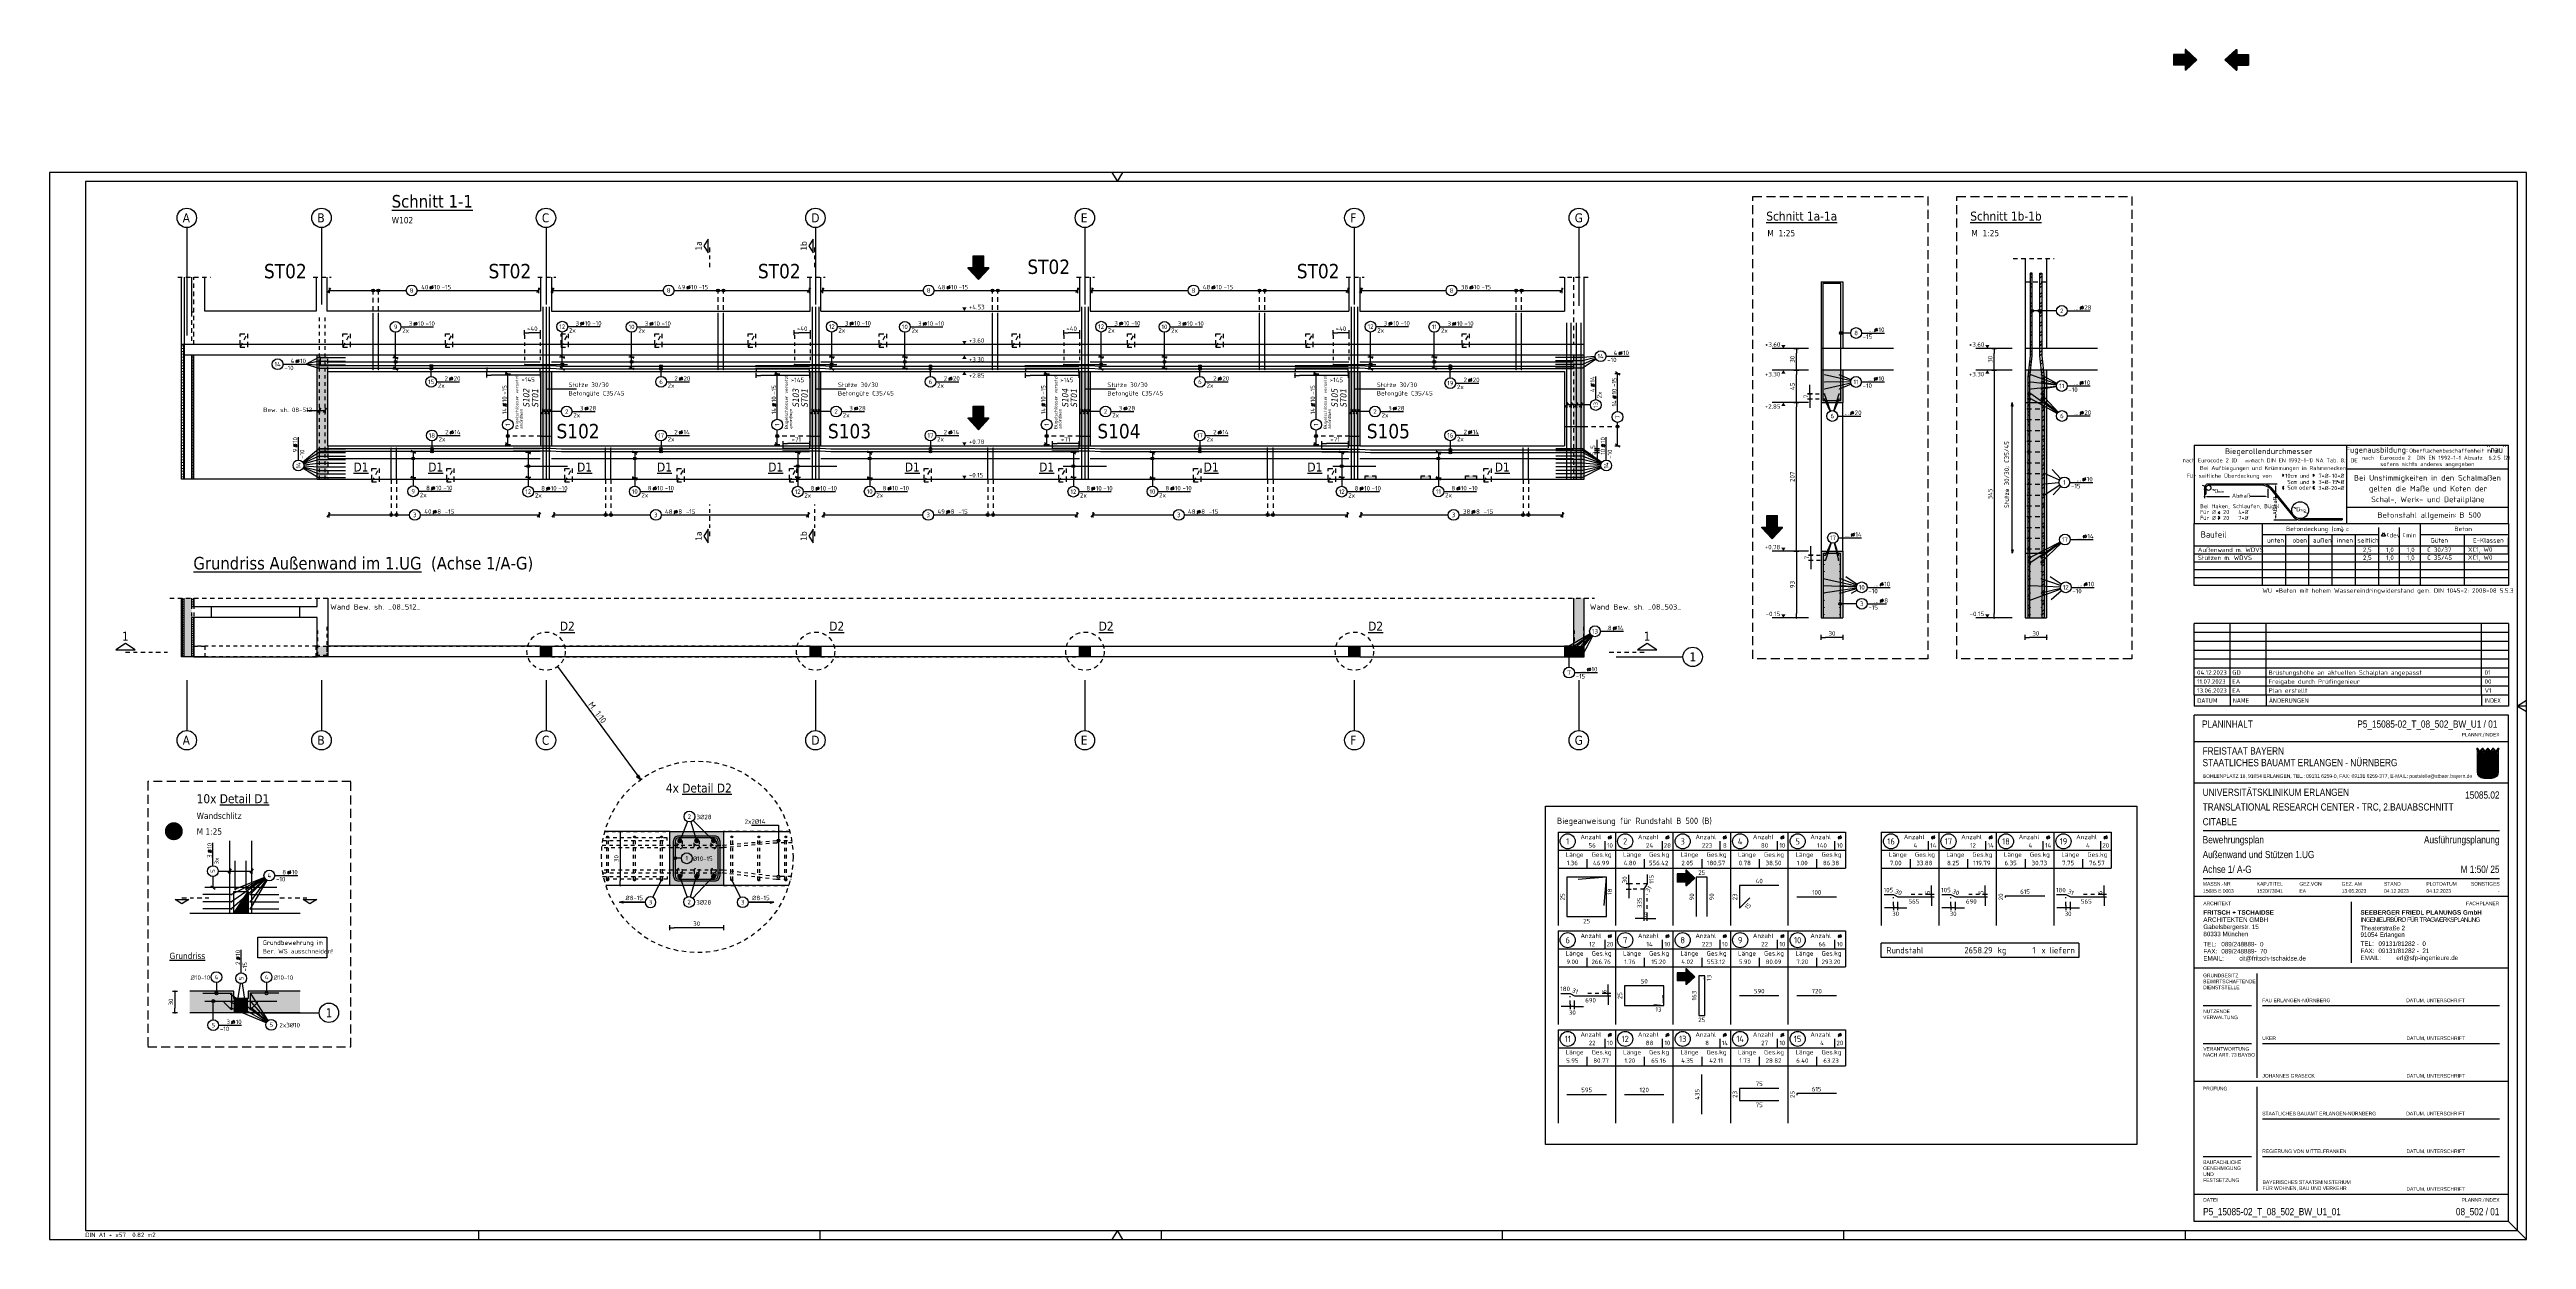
# Model space of a CAD drawing. Extents: x 30.7 to 127.4, y -29 to 23.
# Drawn here: x 40 to 108.9, y -19 to 14.1 of the extents above; entities that cross this region are included whole.
import ezdxf
from ezdxf.enums import TextEntityAlignment as Align

# ---------------------------------------------------------------- set-up
doc = ezdxf.new("R2010")
doc.units = 0
doc.header["$LTSCALE"] = 0.5
for name, pattern in [('AUSGEZOGEN', [1000.01, 1000, 0.01]), ('DASHDOT2', [0.5, 0.25, -0.125, 0, -0.125]), ('DASHDOTSMALL', [1.05, 0.5, -0.25, 0.05, -0.25]), ('DOT', [0.175, 0.05, -0.125]), ('HIDDEN', [0.375, 0.25, -0.125]), ('HIDDEN2', [0.187, 0.125, -0.062]), ('HIDDEN4', [0.12, 0.02, -0.1]), ('PUNKT', [0.175, 0.05, -0.125]), ('STRICHLINIE', [0.75, 0.5, -0.25]), ('STRICHPUNKT2', [0.55, 0.25, -0.125, 0.05, -0.125]), ('VERDECKT', [0.375, 0.25, -0.125])]:
    doc.linetypes.add(name, pattern=pattern)
for name, color, linetype in [('40 A Plankopf Text F+T', 7, 'Continuous'), ('ACHSEN', 7, 'Continuous'), ('AFU', 7, 'Continuous'), ('BET-ANS', 7, 'Continuous'), ('BETON', 7, 'Continuous'), ('Brüstung EG', 7, 'Continuous'), ('DETAIL', 7, 'Continuous'), ('DRUEBER', 7, 'Continuous'), ('EG', 7, 'Continuous'), ('grau_dunkel', 7, 'Continuous'), ('grau_hell', 7, 'Continuous'), ('grau_mittel', 7, 'Continuous'), ('HILFE', 7, 'Continuous'), ('INDEX', 7, 'Continuous'), ('koten', 7, 'Continuous'), ('MASSE', 7, 'Continuous'), ('OBJEKT', 7, 'Continuous'), ('RAHMEN', 7, 'Continuous'), ('RND', 7, 'Continuous'), ('RND_BILD', 7, 'Continuous'), ('SCHNITTE', 7, 'Continuous'), ('SCHRAFF', 7, 'Continuous'), ('SFP_Achsen', 7, 'Continuous'), ('STEMPEL', 7, 'Continuous'), ('TEXT', 7, 'Continuous'), ('VERDECKT', 7, 'Continuous')]:
    doc.layers.add(name, color=color, linetype=linetype)
doc.layers.add('NOPLOT', color=7, linetype='Continuous', plot=False)
doc.layers.add('zila_01_rb_02_stb-fertig_05_schraff', color=144, linetype='Continuous', lineweight=9)
doc.styles.add('ERSTELLTER_STIL_3', font='arial.ttf')
doc.styles.add('ERSTELLTER_STIL_4', font='arialbd.ttf')
doc.styles.add('helv', font='tahoma.ttf')
doc.styles.add('plankopf_ArialN', font='ARIALN.TTF')
doc.styles.add('txt', font='isocp.shx')
doc.linetypes.add('AFU_50K', pattern='A,0.15,["/",Standard,S=0.2,R=0,X=-0.01,Y=-0.1],0.07,["/",Standard,S=0.2,R=0,X=-0.01,Y=-0.1],0.15', length=0.37)
doc.linetypes.add('AFU_50L', pattern='A,0.75,["/",Standard,S=0.2,R=0,X=-0.01,Y=-0.1],0.07,["/",Standard,S=0.2,R=0,X=-0.01,Y=-0.1],0.75', length=1.57)
doc.dimstyles.new('DOT_I', dxfattribs={"dimscale": 0.5, "dimtxt": 0.25, "dimasz": 0.25, "dimexe": 0.1, "dimexo": 0.3, "dimgap": 0.1, "dimtad": 1, "dimdec": 3, "dimzin": 3, "dimtxsty": 'txt', "dimblk": 'DOT', "dimblk1": 'DOT', "dimblk2": 'DOT', "dimsah": 1, "dimcen": 0.1, "dimse1": 1, "dimse2": 1, "dimazin": 0, "dimtfac": 1, "dimtdec": 4, "dimtix": 1, "dimtmove": 2, "dimatfit": 3, "dimfxl": 0, "dimtvp": 1, "dimtolj": 1, "dimtzin": 0, "dimarcsym": 0})
pattern_1 = [(0, (-322.07857, -163.97815), (8e-17, 0.254), [])]
pattern_2 = [(45, (-3.81072, 0), (-0.13470384, 0.13470384), []), (45, (-3.72091, 0), (-0.13470384, 0.13470384), [])]

# ---------------------------------------------------------------- blocks, each defined once
blk = doc.blocks.new('OKRD_O')
at = {"color": 0, "linetype": 'ByBlock'}
blk.add_solid([(-0.12, 0.2), (0.12, 0.2), (0, 0)], dxfattribs=at)
at = {"color": 0, "linetype": 'ByBlock', "style": 'txt'}
blk.add_attdef('OKRD', (0.25, 0.1), '', height=0.25, dxfattribs=at)
blk = doc.blocks.new('OKRD_U')
at = {"color": 0, "linetype": 'ByBlock'}
blk.add_solid([(-0.12, -0.2), (0.12, -0.2), (0, 0)], dxfattribs=at)
at = {"color": 0, "linetype": 'ByBlock', "style": 'txt'}
blk.add_attdef('OKRD', (0.25, -0.35), '', height=0.25, dxfattribs=at)
blk = doc.blocks.new('Bundeslandwappen')
at = {"lineweight": 9, "true_color": 0xffffff}
for points in [[(-5.8, 16.5), (-6, 16.5), (-6, 16.3), (-5.8, 16.3)], [(-5.1, 15.7), (-5.3, 15.7), (-5.3, 15.5), (-5.1, 15.5)], [(-3.5, 15.7), (-3.7, 15.7), (-3.7, 15.5), (-3.5, 15.5)], [(-2.8, 16.5), (-3, 16.5), (-3, 16.3), (-2.8, 16.3)], [(-2.2, 15.7), (-2.4, 15.7), (-2.4, 15.5), (-2.2, 15.5)], [(-0.6, 15.7), (-0.8, 15.7), (-0.8, 15.5), (-0.6, 15.5)], [(0.1, 16.5), (-0.1, 16.5), (-0.1, 16.3), (0.1, 16.3)], [(0.8, 15.7), (0.6, 15.7), (0.6, 15.5), (0.8, 15.5)], [(2.4, 15.7), (2.2, 15.7), (2.2, 15.5), (2.4, 15.5)], [(3, 16.5), (2.8, 16.5), (2.8, 16.3), (3, 16.3)], [(3.7, 15.7), (3.5, 15.7), (3.5, 15.5), (3.7, 15.5)], [(5.3, 15.7), (5.1, 15.7), (5.1, 15.5), (5.3, 15.5)], [(6, 16.5), (5.8, 16.5), (5.8, 16.3), (6, 16.3)]]:
    blk.add_hatch(color=7, dxfattribs=at).paths.add_polyline_path(points)
at = {"true_color": 0xffffff}
for points in [[(-5.3, 12.6), (-5.7, 12.6), (-5.7, 12.2), (-5.1, 12)], [(-3.6, 8.4), (-5.7, 9.2), (-5.7, 6.2), (-2.1, 4.9)], [(-5.7, 6.1), (-5.7, 3.7, 0.041392), (-5.7, 3.1), (-4.2, 2.6)], [(-1.4, 10.7), (-5.1, 12), (-3.6, 8.4), (0.1, 7.1)], [(-0.6, 1.3), (-4.2, 2.6), (-3.3, 0.4, 0.073774), (-2.3, 0.3), (-0.1, 0.3)], [(0.9, 12.6), (-2.2, 12.6), (-1.4, 10.7), (2.2, 9.4)], [(1.6, 3.6), (-2.1, 4.9), (-0.6, 1.3), (2.4, 0.3, 0.043654), (2.9, 0.4)], [(3.7, 5.8), (0.1, 7.1), (1.6, 3.6), (5.2, 2.3)], [(4, 12.6), (1.7, 12.6), (4.4, 11.6)], [(5.7, 8.1), (2.2, 9.4), (3.7, 5.8), (5.7, 5.1)], [(5.7, 11.2), (4.4, 11.6), (5.7, 8.5)]]:
    blk.add_hatch(color=7, dxfattribs=at).paths.add_polyline_path(points)
at = {"lineweight": 9}
h = blk.add_hatch(dxfattribs=at)
h.set_pattern_fill('ANSI31', color=256, scale=0.08, angle=315, style=0)
h.set_pattern_definition(pattern_1)
h.paths.add_polyline_path([(-5.1, 12), (-5.7, 12.2), (-5.7, 9.2), (-3.6, 8.4)])
h = blk.add_hatch(dxfattribs=at)
h.set_pattern_fill('ANSI31', color=256, scale=0.08, angle=315, style=0)
h.set_pattern_definition(pattern_1)
h.paths.add_polyline_path([(-2.1, 4.9), (-5.7, 6.2), (-5.7, 6.1), (-4.2, 2.6), (-0.6, 1.3)])
h = blk.add_hatch(dxfattribs=at)
h.set_pattern_fill('ANSI31', color=256, scale=0.08, angle=315, style=0)
h.set_pattern_definition(pattern_1)
h.paths.add_polyline_path([(-4.2, 2.6), (-5.7, 3.1, 0.285055), (-3.3, 0.4)])
h = blk.add_hatch(dxfattribs=at)
h.set_pattern_fill('ANSI31', color=256, scale=0.08, angle=315, style=0)
h.set_pattern_definition(pattern_1)
h.paths.add_polyline_path([(-2.2, 12.6), (-5.3, 12.6), (-5.1, 12), (-1.4, 10.7)])
h = blk.add_hatch(dxfattribs=at)
h.set_pattern_fill('ANSI31', color=256, scale=0.08, angle=315, style=0)
h.set_pattern_definition(pattern_1)
h.paths.add_polyline_path([(0.1, 7.1), (-3.6, 8.4), (-2.1, 4.9), (1.6, 3.6)])
h = blk.add_hatch(dxfattribs=at)
h.set_pattern_fill('ANSI31', color=256, scale=0.08, angle=315, style=0)
h.set_pattern_definition(pattern_1)
h.paths.add_polyline_path([(2.2, 9.4), (-1.4, 10.7), (0.1, 7.1), (3.7, 5.8)])
h = blk.add_hatch(dxfattribs=at)
h.set_pattern_fill('ANSI31', color=256, scale=0.08, angle=315, style=0)
h.set_pattern_definition(pattern_1)
h.paths.add_polyline_path([(-0.6, 1.3), (-0.1, 0.3), (2.3, 0.3, 0.004354), (2.4, 0.3)])
h = blk.add_hatch(dxfattribs=at)
h.set_pattern_fill('ANSI31', color=256, scale=0.08, angle=315, style=0)
h.set_pattern_definition(pattern_1)
h.paths.add_polyline_path([(4.4, 11.6), (1.7, 12.6), (0.9, 12.6), (2.2, 9.4), (5.7, 8.1), (5.7, 8.5)])
h = blk.add_hatch(dxfattribs=at)
h.set_pattern_fill('ANSI31', color=256, scale=0.08, angle=315, style=0)
h.set_pattern_definition(pattern_1)
h.paths.add_polyline_path([(5.3, 2.1), (5.2, 2.3), (1.6, 3.6), (2.9, 0.4, 0.22704)])
h = blk.add_hatch(dxfattribs=at)
h.set_pattern_fill('ANSI31', color=256, scale=0.08, angle=315, style=0)
h.set_pattern_definition(pattern_1)
h.paths.add_polyline_path([(5.7, 5.1), (3.7, 5.8), (5.2, 2.3), (5.4, 2.2, 0.111178), (5.7, 3.7)])
h = blk.add_hatch(dxfattribs=at)
h.set_pattern_fill('ANSI31', color=256, scale=0.08, angle=315, style=0)
h.set_pattern_definition(pattern_1)
h.paths.add_polyline_path([(5.7, 12.6), (4, 12.6), (4.4, 11.6), (5.7, 11.2)])
for p, q in [((-6, 16.1), (-6, 3.7)), ((-5.6, 16.6), (-5.6, 16.7)), ((-5.6, 15), (-5.6, 15.2)), ((-5.3, 15.2), (-5.3, 15)), ((-4.7, 14.5), (-5.3, 14.5)), ((-4.1, 14.5), (-3.5, 14.5)), ((-3.5, 15.2), (-3.5, 15)), ((-3.4, 13.9), (-2.9, 14.2)), ((-2.9, 13.6), (-3.4, 13.9)), ((-3.2, 16.6), (-3.2, 16.7)), ((-3.2, 15), (-3.2, 15.2)), ((-2.9, 15.6), (-2.9, 14.5)), ((-2.9, 14.2), (-2.5, 13.9)), ((-2.5, 13.9), (-2.9, 13.6)), ((-2.7, 16.6), (-2.7, 16.7)), ((-2.7, 15), (-2.7, 15.2)), ((-2.4, 15.2), (-2.4, 15)), ((-1.7, 14.5), (-2.3, 14.5)), ((-1.2, 14.5), (-0.6, 14.5)), ((-0.5, 15.2), (-0.5, 15)), ((0, 14.2), (-0.4, 13.9)), ((-0.4, 13.9), (0, 13.6)), ((-0.3, 16.6), (-0.2, 16.7)), ((-0.2, 15), (-0.2, 15.2)), ((0, 15.6), (0, 14.5)), ((0.4, 13.9), (0, 14.2)), ((0, 13.6), (0.4, 13.9)), ((0.3, 16.6), (0.2, 16.7)), ((0.2, 15), (0.2, 15.2)), ((0.5, 15.2), (0.5, 15)), ((1.2, 14.5), (0.6, 14.5)), ((1.7, 14.5), (2.3, 14.5)), ((2.4, 15.2), (2.4, 15)), ((2.9, 14.2), (2.5, 13.9)), ((2.5, 13.9), (2.9, 13.6)), ((2.7, 16.6), (2.7, 16.7)), ((2.7, 15), (2.7, 15.2)), ((2.9, 15.6), (2.9, 14.5)), ((3.4, 13.9), (2.9, 14.2)), ((2.9, 13.6), (3.4, 13.9)), ((3.2, 16.6), (3.2, 16.7)), ((3.2, 15), (3.2, 15.2)), ((3.5, 15.2), (3.5, 15)), ((4.1, 14.5), (3.5, 14.5)), ((4.7, 14.5), (5.3, 14.5)), ((5.3, 15.2), (5.3, 15)), ((5.6, 16.6), (5.6, 16.7)), ((5.6, 15), (5.6, 15.2)), ((6, 3.7), (6, 16.1)), ((-6, 13.3), (6, 13.3)), ((-6, 12.9), (6, 12.9)), ((-5.7, 12.6), (-5.7, 3.7)), ((-5.7, 12.6), (5.7, 12.6)), ((-5.7, 12.2), (5.7, 8.1)), ((-5.7, 9.2), (5.7, 5.1)), ((-5.7, 6.2), (5.4, 2.2)), ((-5.7, 6.1), (-3.3, 0.4)), ((-5.7, 3.1), (2.4, 0.3)), ((-5.3, 12.6), (-0.1, 0.3)), ((-2.3, 0.3), (2.3, 0.3)), ((-2.3, 0), (2.3, 0)), ((-2.2, 12.6), (2.9, 0.4)), ((0.9, 12.6), (5.3, 2.1)), ((1.7, 12.6), (5.7, 11.2)), ((4, 12.6), (5.7, 8.5)), ((5.7, 3.7), (5.7, 12.6))]:
    blk.add_line(p, q, dxfattribs=at)
for points in [[(-5.8, 16.3), (-6, 16.3), (-6, 16.5), (-5.8, 16.5)], [(-5.1, 15.5), (-5.3, 15.5), (-5.3, 15.7), (-5.1, 15.7)], [(-4.1, 13.7), (-4.8, 13.7), (-4.8, 14.1), (-4.1, 14.1)], [(-3.7, 15.5), (-3.5, 15.5), (-3.5, 15.7), (-3.7, 15.7)], [(-2.8, 16.3), (-3, 16.3), (-3, 16.5), (-2.8, 16.5)], [(-2.2, 15.5), (-2.4, 15.5), (-2.4, 15.7), (-2.2, 15.7)], [(-1.8, 13.7), (-1, 13.7), (-1, 14.1), (-1.8, 14.1)], [(-0.8, 15.5), (-0.6, 15.5), (-0.6, 15.7), (-0.8, 15.7)], [(0.1, 16.3), (-0.1, 16.3), (-0.1, 16.5), (0.1, 16.5)], [(0.8, 15.5), (0.6, 15.5), (0.6, 15.7), (0.8, 15.7)], [(1.8, 13.7), (1, 13.7), (1, 14.1), (1.8, 14.1)], [(2.2, 15.5), (2.4, 15.5), (2.4, 15.7), (2.2, 15.7)], [(3, 16.3), (2.8, 16.3), (2.8, 16.5), (3, 16.5)], [(3.7, 15.5), (3.5, 15.5), (3.5, 15.7), (3.7, 15.7)], [(4.1, 13.7), (4.8, 13.7), (4.8, 14.1), (4.1, 14.1)], [(5.1, 15.5), (5.3, 15.5), (5.3, 15.7), (5.1, 15.7)], [(5.8, 16.3), (6, 16.3), (6, 16.5), (5.8, 16.5)]]:
    blk.add_lwpolyline(points, close=True, dxfattribs=at)
for centre in [(-5.3, 13.9), (-3.7, 13.9), (-2.2, 13.9), (-0.7, 13.9), (0.7, 13.9), (2.2, 13.9), (3.7, 13.9), (5.3, 13.9)]:
    blk.add_circle(centre, 0.123, dxfattribs=at)
for centre, radius, start, end in [((-5.9, 16.5), 0.362, 44.6681, 253.1183), ((-5.7, 16.7), 0.05, 6.6615, 44.6681), ((-5.6, 16.6), 0.05, 186.6615, 265.6209), ((-5.6, 16.3), 0.281, 346.0232, 85.6209), ((-5.4, 16), 0.179, 74.7883, 15.1356), ((-5.5, 15.2), 0.157, 3.2756, 179.5521), ((-5.2, 15), 0.453, 182.8328, 261.3043), ((-5.4, 16.2), 0.05, 254.7883, 346.0232), ((-5.2, 16), 0.05, 93.0633, 195.1356), ((-5.3, 15.2), 0.191, 249.6358, 3.0857), ((-5.2, 15.9), 0.224, 350.9542, 93.0633), ((-5, 15.2), 0.05, 82.9467, 183.0857), ((-5, 15.5), 0.249, 262.9467, 77.8855), ((-4.9, 15.8), 0.05, 170.9542, 257.8855), ((-4.6, 14.9), 0.224, 71.4, 0), ((-4.7, 14.9), 0.312, 275.9649, 353.9773), ((-4.4, 15.2), 0.208, 317.0775, 222.9225), ((-4.2, 14.9), 0.224, 180, 108.6), ((-4.1, 14.9), 0.312, 186.0227, 264.0351), ((-3.8, 15.5), 0.249, 102.1145, 277.0533), ((-3.9, 15.8), 0.05, 282.1145, 9.0458), ((-3.6, 15.9), 0.224, 86.9367, 189.0458), ((-3.8, 15.2), 0.05, 356.9143, 97.0533), ((-3.5, 15.2), 0.191, 176.9143, 290.3642), ((-3.4, 16), 0.179, 164.8644, 105.2117), ((-3.6, 16), 0.05, 344.8644, 86.9367), ((-3.2, 16.3), 0.281, 94.3791, 193.9768), ((-3.4, 16.2), 0.05, 193.9768, 285.2117), ((-3.3, 15.2), 0.157, 0.4479, 176.7244), ((-3.6, 15), 0.453, 278.6957, 357.1672), ((-2.9, 16.6), 0.264, 24.0166, 155.3409), ((-3.1, 16.7), 0.05, 155.2288, 173.3385), ((-3.2, 16.6), 0.05, 274.3791, 353.3385), ((-2.7, 16.7), 0.05, 6.6615, 24.0166), ((-2.6, 16.6), 0.05, 186.6615, 265.6209), ((-2.5, 16), 0.179, 74.7883, 15.1356), ((-2.6, 15.2), 0.157, 3.2756, 179.5521), ((-2.3, 15), 0.453, 182.8328, 261.3043), ((-2.7, 16.3), 0.281, 346.0232, 85.6209), ((-2.4, 16.2), 0.05, 254.7883, 346.0232), ((-2.3, 15.2), 0.191, 249.6358, 3.0857), ((-2.3, 15.9), 0.224, 350.9542, 93.0633), ((-2.3, 16), 0.05, 93.0633, 195.1356), ((-2.1, 15.5), 0.249, 262.9467, 77.8855), ((-2.1, 15.2), 0.05, 82.9467, 183.0857), ((-2, 15.8), 0.05, 170.9542, 257.8855), ((-1.7, 14.9), 0.224, 71.4, 0), ((-1.5, 15.2), 0.208, 317.0775, 222.9225), ((-1.8, 14.9), 0.312, 275.9649, 353.9773), ((-1.2, 14.9), 0.224, 180, 108.6), ((-1.2, 14.9), 0.312, 186.0227, 264.0351), ((-0.9, 15.5), 0.249, 102.1145, 277.0533), ((-0.7, 15.9), 0.224, 86.9367, 189.0458), ((-0.9, 15.8), 0.05, 282.1145, 9.0458), ((-0.8, 15.2), 0.05, 356.9143, 97.0533), ((-0.6, 15.2), 0.191, 176.9143, 290.3642), ((-0.7, 16), 0.05, 344.8644, 86.9367), ((-0.3, 16.3), 0.281, 94.3791, 193.9768), ((-0.4, 16), 0.179, 164.8644, 105.2117), ((-0.5, 16.2), 0.05, 193.9768, 285.2117), ((-0.7, 15), 0.453, 278.6957, 357.1672), ((-0.4, 15.2), 0.157, 0.4479, 176.7244), ((-0.3, 16.6), 0.05, 274.3791, 353.3385), ((0, 16.6), 0.264, 24.0166, 155.3409), ((-0.2, 16.7), 0.05, 155.2288, 173.3385), ((0.2, 16.7), 0.05, 6.6615, 24.0166), ((0.4, 15.2), 0.157, 3.2756, 179.5521), ((0.7, 15), 0.453, 182.8328, 261.3043), ((0.3, 16.6), 0.05, 186.6615, 265.6209), ((0.3, 16.3), 0.281, 346.0232, 85.6209), ((0.4, 16), 0.179, 74.7883, 15.1356), ((0.5, 16.2), 0.05, 254.7883, 346.0232), ((0.6, 15.2), 0.191, 249.6358, 3.0857), ((0.7, 16), 0.05, 93.0633, 195.1356), ((0.7, 15.9), 0.224, 350.9542, 93.0633), ((0.8, 15.2), 0.05, 82.9467, 183.0857), ((0.9, 15.5), 0.249, 262.9467, 77.8855), ((0.9, 15.8), 0.05, 170.9542, 257.8855), ((1.2, 14.9), 0.224, 71.4, 0), ((1.2, 14.9), 0.312, 275.9649, 353.9773), ((1.5, 15.2), 0.208, 317.0775, 222.9225), ((1.7, 14.9), 0.224, 180, 108.6), ((1.8, 14.9), 0.312, 186.0227, 264.0351), ((2.1, 15.5), 0.249, 102.1145, 277.0533), ((2.3, 15.9), 0.224, 86.9367, 189.0458), ((2, 15.8), 0.05, 282.1145, 9.0458), ((2.1, 15.2), 0.05, 356.9143, 97.0533), ((2.3, 15.2), 0.191, 176.9143, 290.3642), ((2.5, 16), 0.179, 164.8644, 105.2117), ((2.3, 16), 0.05, 344.8644, 86.9367), ((2.3, 15), 0.453, 278.6957, 357.1672), ((2.7, 16.3), 0.281, 94.3791, 193.9768), ((2.4, 16.2), 0.05, 193.9768, 285.2117), ((2.6, 15.2), 0.157, 0.4479, 176.7244), ((2.6, 16.6), 0.05, 274.3791, 353.3385), ((2.9, 16.6), 0.264, 24.0166, 155.3409), ((2.7, 16.7), 0.05, 155.2288, 173.3385), ((3.1, 16.7), 0.05, 6.6615, 24.0166), ((3.2, 16.6), 0.05, 186.6615, 265.6209), ((3.2, 16.3), 0.281, 346.0232, 85.6209), ((3.4, 16), 0.179, 74.7883, 15.1356), ((3.3, 15.2), 0.157, 3.2756, 179.5521), ((3.6, 15), 0.453, 182.8328, 261.3043), ((3.4, 16.2), 0.05, 254.7883, 346.0232), ((3.6, 16), 0.05, 93.0633, 195.1356), ((3.5, 15.2), 0.191, 249.6358, 3.0857), ((3.6, 15.9), 0.224, 350.9542, 93.0633), ((3.8, 15.2), 0.05, 82.9467, 183.0857), ((3.8, 15.5), 0.249, 262.9467, 77.8855), ((3.9, 15.8), 0.05, 170.9542, 257.8855), ((4.2, 14.9), 0.224, 71.4, 0), ((4.1, 14.9), 0.312, 275.9649, 353.9773), ((4.4, 15.2), 0.208, 317.0775, 222.9225), ((4.6, 14.9), 0.224, 180, 108.6), ((4.7, 14.9), 0.312, 186.0227, 264.0351), ((5, 15.5), 0.249, 102.1145, 277.0533), ((4.9, 15.8), 0.05, 282.1145, 9.0458), ((5.2, 15.9), 0.224, 86.9367, 189.0458), ((5, 15.2), 0.05, 356.9143, 97.0533), ((5.3, 15.2), 0.191, 176.9143, 290.3642), ((5.4, 16), 0.179, 164.8644, 105.2117), ((5.2, 16), 0.05, 344.8644, 86.9367), ((5.6, 16.3), 0.281, 94.3791, 193.9768), ((5.4, 16.2), 0.05, 193.9768, 285.2117), ((5.5, 15.2), 0.157, 0.4479, 176.7244), ((5.2, 15), 0.453, 278.6957, 357.1672), ((5.9, 16.5), 0.362, 286.8817, 135.3319), ((5.7, 16.7), 0.05, 135.3319, 173.3385), ((5.6, 16.6), 0.05, 274.3791, 353.3385), ((-2.3, 3.7), 3.7, 180, 270), ((-2.3, 3.7), 3.4, 180, 270), ((2.3, 3.7), 3.7, 270, 0), ((2.3, 3.7), 3.4, 270, 0)]:
    blk.add_arc(centre, radius, start, end, dxfattribs=at)
blk = doc.blocks.new('Plankopf_PU')
for p, q in [((-18.5, 25.4), (-18.5, 27.7)), ((-1, 27.7), (-18.5, 27.7)), ((-1, 27.7), (-18.5, 27.7)), ((-1, 25.4), (-1, 27.7)), ((-1, 25.4), (-18.5, 25.4)), ((-1, 25.4), (-18.5, 25.4)), ((-18.5, 19.1), (-18.5, 25.4)), ((-1, 19.1), (-1, 25.4)), ((-1.5, 22.75), (-18, 22.75)), ((-18, 20.1), (-1.5, 20.1)), ((-18.5, 15.1), (-18.5, 19.1)), ((-1, 19.1), (-18.5, 19.1)), ((-9.75, 18.8), (-9.75, 15.4)), ((-1, 15.1), (-1, 19.1)), ((-1, 15.1), (-18.5, 15.1)), ((-1, 15.1), (-18.5, 15.1)), ((-18.5, 8.8), (-18.5, 15.1)), ((-15, 9), (-15, 14.8)), ((-1, 8.8), (-1, 15.1)), ((-15.3, 13), (-18, 13)), ((-1.5, 13), (-14.7, 13)), ((-15.3, 10.9), (-18, 10.9)), ((-1.5, 10.9), (-14.7, 10.9)), ((-18.5, 2.5), (-18.5, 8.8)), ((-1, 8.8), (-18.5, 8.8)), ((-15, 2.7), (-15, 8.5)), ((-1, 2.5), (-1, 8.8)), ((-1.5, 6.7), (-14.7, 6.7)), ((-15.3, 4.6), (-18, 4.6)), ((-1.5, 4.6), (-14.7, 4.6)), ((-1, 2.5), (-18.5, 2.5)), ((-18.5, 1), (-18.5, 2.5)), ((-1, 2.5), (-18.5, 2.5)), ((-1, 1), (-1, 2.5)), ((-1, 1), (-18.5, 1))]:
    blk.add_line(p, q)
at = {"xscale": 0.1, "yscale": 0.1, "zscale": 0.1}
blk.add_blockref('Bundeslandwappen', (-2.15, 25.67), dxfattribs=at)
at = {"linetype": 'AUSGEZOGEN', "lineweight": 35, "style": 'plankopf_ArialN'}
blk.add_text('STAATLICHES BAUAMT ERLANGEN - NÜRNBERG', height=0.4, dxfattribs=at).set_placement((-18.03, 26.55), align=Align.MIDDLE_LEFT)
for s, height, p in [('FREISTAAT BAYERN', 0.4, (-18.03, 27.4)), ('PRÜFUNG', 0.2, (-18.01, 8.5))]:
    blk.add_text(s, height=height, dxfattribs=at).set_placement(p, align=Align.TOP_LEFT)
at = {"style": 'plankopf_ArialN'}
for s, p in [('BOHLENPLATZ 18, 91054 ERLANGEN, TEL.: 09131 6259-0, FAX: 09131 6259-377, E-MAIL: poststelle@stbaer.bayern.de', (-18.01, 25.7)), ('MASSN.-NR', (-18.01, 19.7)), ('KAP./TITEL', (-15.01, 19.7)), ('GEZ.VON', (-12.64, 19.7)), ('GEZ. AM', (-10.29, 19.7)), ('STAND', (-7.93, 19.7)), ('PLOTDATUM', (-5.57, 19.7)), ('FAU ERLANGEN-NÜRNBERG', (-14.71, 13.21)), ('DATUM, UNTERSCHRIFT', (-6.69, 13.21)), ('UKER', (-14.71, 11.11)), ('DATUM, UNTERSCHRIFT', (-6.68, 11.11)), ('JOHANNES GRASECK', (-14.7, 9.01)), ('DATUM, UNTERSCHRIFT', (-6.68, 9.01)), ('STAATLICHES BAUAMT ERLANGEN-NÜRNBERG', (-14.71, 6.91)), ('DATUM, UNTERSCHRIFT', (-6.69, 6.91)), ('REGIERUNG VON MITTELFRANKEN', (-14.71, 4.81)), ('DATUM, UNTERSCHRIFT', (-6.68, 4.81)), ('DATUM, UNTERSCHRIFT', (-6.68, 2.71)), ('DATEI', (-18, 2.1))]:
    blk.add_text(s, height=0.2, dxfattribs=at).set_placement(p)
for s, p in [('SONSTIGES', (-1.49, 19.7)), ('PLANNR./INDEX', (-1.5, 2.1))]:
    blk.add_text(s, height=0.2, dxfattribs=at).set_placement(p, align=Align.RIGHT)
at = {"linetype": 'AUSGEZOGEN', "lineweight": 35, "style": 'plankopf_ArialN'}
blk.add_text('ARCHITEKT', height=0.2, dxfattribs=at).set_placement((-17.99, 18.61))
blk.add_text('FACHPLANER', height=0.2, dxfattribs=at).set_placement((-1.52, 18.61), align=Align.RIGHT)
at = {"insert": (-5.57, 19.3), "char_height": 0.2, "attachment_point": 7, "style": 'plankopf_ArialN'}
blk.add_mtext('04.12.2023', dxfattribs=at)
at = {"char_height": 0.2, "attachment_point": 1, "style": 'plankopf_ArialN'}
for s, insert, width in [('GRUNDBESITZ\\PBEWIRTSCHAFTENDE DIENSTSTELLE', (-18, 14.8), 2.5), ('NUTZENDE^JVERWALTUNG', (-18, 12.8), 2.6984), ('VERANTWORTUNG  NACH ART. 73 BAYBO', (-17.99, 10.71), 2.6877), ('BAUFACHLICHE GENEHMIGUNG UND FESTSETZUNG', (-18, 4.4), 2.2311), ('BAYERISCHES STAATSMINISTERIUM ^JFÜR WOHNEN, BAU UND VERKEHR', (-14.69, 3.29), 9.2941)]:
    blk.add_mtext(s, dxfattribs=dict(at, insert=insert, width=width))
at = {"style": 'plankopf_ArialN'}
for tag, p in [('PROJEKTBEZEICHNUNGZ1', (-18.03, 24.58)), ('PROJEKTBEZEICHNUNGZ2', (-18.03, 23.76)), ('PROJEKTBEZEICHNUNGZ3', (-18.03, 22.94))]:
    blk.add_attdef(tag, text='', height=0.4, dxfattribs=at).set_placement(p, align=Align.BOTTOM_LEFT)
for tag, p in [('GEB.-NR', (-1.5, 24.95)), ('0.000X', (-1.51, 1.75))]:
    blk.add_attdef(tag, text='', height=0.4, dxfattribs=at).set_placement(p, align=Align.TOP_RIGHT)
for tag, p, height in [('PLANINHALTZ1', (-18.03, 22.06), 0.4), ('PLANINHALTZ2', (-18.03, 21.23), 0.4), ('PLANINHALTZ3', (-18.03, 20.41), 0.4), ('MASSN.-NR', (-18.01, 19.3), 0.2), ('KAPITEL/TITEL', (-15.01, 19.3), 0.2), ('GEZ_VON', (-12.64, 19.3), 0.2), ('GEZ_AM', (-10.29, 19.3), 0.2), ('STAND', (-7.93, 19.3), 0.2)]:
    blk.add_attdef(tag, p, '', height=height, dxfattribs=at)
for tag, height, p in [('PLANUNGSPHASE', 0.4, (-1.5, 22.06)), ('PROJEKTKATEGORIE', 0.4, (-1.5, 21.23)), ('MAßSTAB', 0.4, (-1.5, 20.41)), ('SONSTIGES', 0.2, (-1.5, 19.3))]:
    blk.add_attdef(tag, text='', height=height, dxfattribs=at).set_placement(p, align=Align.RIGHT)
at = {"layer": '40 A Plankopf Text F+T', "color": 7, "linetype": 'Continuous', "lineweight": 13, "char_height": 0.25, "attachment_point": 7}
for s, insert, style in [('\\A1;ARCHITEKTEN GMBH', (-17.99, 17.68), 'ERSTELLTER_STIL_3'), ('\\A1;FRITSCH + TSCHAIDSE ', (-17.99, 18.08), 'ERSTELLTER_STIL_4'), ('\\A1;SEEBERGER FRIEDL PLANUNGS GmbH', (-9.24, 18.08), 'ERSTELLTER_STIL_4'), ('\\A1;{\\T0.8;INGENIEURBÜRO FÜR TRAGWERKSPLANUNG}', (-9.24, 17.68), 'ERSTELLTER_STIL_3'), ('\\A1;Gabelsbergerstr. 15', (-17.99, 17.21), 'ERSTELLTER_STIL_3'), ('\\A1;80333 München', (-17.99, 16.88), 'ERSTELLTER_STIL_3'), ('\\A1;Theaterstraße 2', (-9.24, 17.21), 'ERSTELLTER_STIL_3'), ('\\A1;91054 Erlangen', (-9.24, 16.77), 'ERSTELLTER_STIL_3')]:
    blk.add_mtext(s, dxfattribs=dict(at, insert=insert, style=style))
at = {"layer": '40 A Plankopf Text F+T', "color": 7, "linetype": 'Continuous', "lineweight": 13, "char_height": 0.25, "attachment_point": 7, "line_spacing_factor": 0.945293, "style": 'ERSTELLTER_STIL_3'}
for s, insert in [('\\A1;TEL: ^I089/248889-  0\\PFAX: ^I089/248889-  70\\PEMAIL: ^Icit@fritsch-tschaidse.de', (-17.99, 15.48)), ('\\A1;TEL: ^I09131/81282 -  0\\PFAX: ^I09131/81282 -  21\\PEMAIL: ^Ierl@sfp-ingenieure.de', (-9.24, 15.48))]:
    blk.add_mtext(s, dxfattribs=dict(at, insert=insert))
blk = doc.blocks.new('Plankopf-ER')
at = {"layer": 'RAHMEN', "color": 7, "linetype": 'Continuous'}
for p, q in [((-0.5, 4.6), (-18, 4.6)), ((-18, 4.1), (-18, 4.6)), ((-16, 4.1), (-16, 4.6)), ((-14, 4.1), (-14, 4.6)), ((-2, 4.1), (-2, 4.6)), ((-0.5, 4.6), (-0.5, 4.1)), ((-0.5, 4.1), (-18, 4.1)), ((-18, 3.6), (-18, 4.1)), ((-0.5, 3.6), (-18, 3.6)), ((-18, 3.1), (-18, 3.6)), ((-0.5, 3.1), (-18, 3.1)), ((-18, 2.6), (-18, 3.1)), ((-16, 3.6), (-16, 4.1)), ((-16, 3.1), (-16, 3.6)), ((-16, 2.6), (-16, 3.1)), ((-14, 3.6), (-14, 4.1)), ((-14, 3.1), (-14, 3.6)), ((-14, 2.6), (-14, 3.1)), ((-2, 3.6), (-2, 4.1)), ((-2, 3.1), (-2, 3.6)), ((-2, 2.6), (-2, 3.1)), ((-0.5, 4.1), (-0.5, 3.6)), ((-0.5, 3.6), (-0.5, 3.1)), ((-0.5, 3.1), (-0.5, 2.6)), ((-0.5, 2.6), (-18, 2.6)), ((-18, 2.1), (-18, 2.6)), ((-0.5, 2.1), (-18, 2.1)), ((-18, 1.6), (-18, 2.1)), ((-0.5, 1.6), (-18, 1.6)), ((-18, 1.1), (-18, 1.6)), ((-16, 2.1), (-16, 2.6)), ((-16, 1.6), (-16, 2.1)), ((-16, 1.1), (-16, 1.6)), ((-14, 2.1), (-14, 2.6)), ((-14, 1.6), (-14, 2.1)), ((-14, 1.1), (-14, 1.6)), ((-2, 2.1), (-2, 2.6)), ((-2, 1.6), (-2, 2.1)), ((-2, 1.1), (-2, 1.6)), ((-0.5, 2.6), (-0.5, 2.1)), ((-0.5, 2.1), (-0.5, 1.6)), ((-0.5, 1.6), (-0.5, 1.1)), ((-0.5, 1.1), (-18, 1.1)), ((-18, 0.6), (-18, 1.1)), ((-0.5, 0.6), (-18, 0.6)), ((-18, 0.6), (-18, 0)), ((-0.5, 0), (-18, 0)), ((-16, 0.6), (-16, 1.1)), ((-16, 0.6), (-16, 0)), ((-14, 0.6), (-14, 1.1)), ((-14, 0.6), (-14, 0)), ((-2, 0.6), (-2, 1.1)), ((-2, 0.6), (-2, 0)), ((-0.5, 1.1), (-0.5, 0.6)), ((-0.5, 0.6), (-0.5, 0))]:
    blk.add_line(p, q, dxfattribs=at)
at = {"layer": 'RAHMEN', "color": 7, "linetype": 'Continuous', "style": 'txt'}
for tag, p in [('INDEX-D8', (-17.84, 4.24)), ('INDEX-N8', (-15.88, 4.24)), ('INDEX-X8', (-13.86, 4.24)), ('INDEX8', (-1.83, 4.24)), ('INDEX-D7', (-17.84, 3.74)), ('INDEX-D6', (-17.84, 3.24)), ('INDEX-D5', (-17.84, 2.74)), ('INDEX-N7', (-15.88, 3.74)), ('INDEX-N6', (-15.88, 3.24)), ('INDEX-N5', (-15.88, 2.74)), ('INDEX-X7', (-13.86, 3.74)), ('INDEX-X6', (-13.86, 3.24)), ('INDEX-X5', (-13.86, 2.74)), ('INDEX7', (-1.83, 3.74)), ('INDEX6', (-1.83, 3.24)), ('INDEX5', (-1.83, 2.74)), ('INDEX-D4', (-17.84, 2.24)), ('INDEX-D3', (-17.84, 1.74)), ('INDEX-D2', (-17.84, 1.24)), ('INDEX-N4', (-15.88, 2.24)), ('INDEX-N3', (-15.88, 1.74)), ('INDEX-N2', (-15.88, 1.24)), ('INDEX-X4', (-13.86, 2.24)), ('INDEX-X3', (-13.86, 1.74)), ('INDEX-X2', (-13.86, 1.24)), ('INDEX4', (-1.83, 2.24)), ('INDEX3', (-1.83, 1.74)), ('INDEX2', (-1.83, 1.24)), ('INDEX-D1', (-17.84, 0.74)), ('INDEX-N1', (-15.88, 0.74)), ('INDEX-X1', (-13.86, 0.74)), ('INDEX1', (-1.83, 0.74))]:
    blk.add_attdef(tag, p, '', height=0.25, dxfattribs=at)
at = {"layer": 'STEMPEL', "color": 7, "linetype": 'Continuous', "style": 'helv'}
for s, p in [('DATUM', (-17.83, 0.18)), ('NAME', (-15.85, 0.18)), ('ÄNDERUNGEN', (-13.83, 0.18))]:
    blk.add_text(s, height=0.25, dxfattribs=at).set_placement(p)
at = {"layer": 'STEMPEL', "color": 7, "linetype": 'Continuous', "style": 'helv', "width": 0.8}
blk.add_text('INDEX', height=0.25, dxfattribs=at).set_placement((-1.83, 0.18))
blk = doc.blocks.new('lei_gre')
at = {"layer": 'RND', "color": 7, "linetype": 'Continuous'}
for p, q in [((-0.09, -0.12), (0.09, 0.12)), ((0, 0.15), (0, -0.15))]:
    blk.add_line(p, q, dxfattribs=at)
blk = doc.blocks.new('RND_LEI')
at = {"layer": 'RND', "color": 7, "linetype": 'Continuous'}
blk.add_line((1.02, 0.07), (1.19, 0.27), dxfattribs=at)
for centre, radius in [((0, 0), 0.3), ((1.11, 0.17), 0.075)]:
    blk.add_circle(centre, radius, dxfattribs=at)
at = {"layer": 'RND', "color": 7, "linetype": 'Continuous', "style": 'txt'}
blk.add_attdef('POSL', text='', height=0.25, dxfattribs=at).set_placement((0, 0), align=Align.MIDDLE)
blk.add_attdef('ANZ', text='', height=0.25, dxfattribs=at).set_placement((0.93, 0.06), align=Align.RIGHT)
for tag, p in [('DUM', (1.25, 0.06)), ('ABSTD', (1.67, 0.06)), ('POSTXT', (0.37, -0.33))]:
    blk.add_attdef(tag, p, '', height=0.25, dxfattribs=at)
blk = doc.blocks.new('SCHN-2')
at = {"layer": 'SCHNITTE', "color": 6, "linetype": 'Continuous'}
blk.add_lwpolyline([(0.38, 0.09), (0, 0.34), (-0.38, 0.09)], close=True, dxfattribs=at)
at = {"layer": 'SCHNITTE', "color": 1, "linetype": 'DASHDOTSMALL', "style": 'helv'}
blk.add_attdef('SCHN-2', text='', height=0.35, dxfattribs=at).set_placement((0, 0.45), align=Align.CENTER)
blk = doc.blocks.new('RND_HIN')
at = {"layer": 'RND', "color": 7, "linetype": 'Continuous'}
blk.add_circle((0, 0), 0.3, dxfattribs=at)
at = {"layer": 'RND', "color": 7, "linetype": 'Continuous', "style": 'txt'}
blk.add_attdef('POSI', text='', height=0.25, dxfattribs=at).set_placement((0, 0), align=Align.MIDDLE)
blk = doc.blocks.new('DOT')
at = {"layer": 'MASSE', "color": 7, "linetype": 'Continuous'}
for p, q in [((0, 0), (-1, 0)), ((0, 0.54), (0, -0.54))]:
    blk.add_line(p, q, dxfattribs=at)
at = {"layer": 'MASSE', "color": 7, "linetype": 'Continuous', "const_width": 0.2}
blk.add_lwpolyline([(-0.1, 0, 1), (0.1, 0, 1)], format="xyb", close=True, dxfattribs=at)
blk = doc.blocks.new('*D27')
at = {"layer": 'DEFPOINTS', "color": 0, "linetype": 'AUSGEZOGEN', "transparency": 16777216}
for p in [(43.447, -12.101), (43.447, -12.701), (43.447, -12.701)]:
    blk.add_point(p, dxfattribs=at)
at = {"layer": 'MASSE', "color": 0, "linetype": 'AUSGEZOGEN', "lineweight": -2, "transparency": 16777216}
blk.add_line((43.447, -12.226), (43.447, -12.576), dxfattribs=at)
at = {"layer": 'MASSE', "color": 0, "linetype": 'AUSGEZOGEN', "lineweight": -2, "transparency": 16777216, "xscale": 0.125, "yscale": 0.125, "zscale": 0.125}
for p, rotation in [((43.447, -12.101), 90), ((43.447, -12.701), 270)]:
    blk.add_blockref('DOT', p, dxfattribs=dict(at, rotation=rotation))
at = {"layer": 'MASSE', "color": 0, "linetype": 'AUSGEZOGEN', "transparency": 16777216, "insert": (43.334, -12.401), "char_height": 0.125, "attachment_point": 5, "rotation": 90, "style": 'txt'}
blk.add_mtext('\\A1;30', dxfattribs=at)
blk = doc.blocks.new('SCHN-1')
at = {"layer": 'SCHNITTE', "color": 5, "linetype": 'Continuous'}
blk.add_lwpolyline([(0.54, 0.13), (0, 0.49), (-0.54, 0.13)], close=True, dxfattribs=at)
at = {"layer": 'SCHNITTE', "color": 6, "linetype": 'Continuous', "style": 'helv'}
blk.add_attdef('SCHN-1', text='', height=0.5, dxfattribs=at).set_placement((0, 0.64), align=Align.CENTER)
blk = doc.blocks.new('*D29')
at = {"layer": 'DEFPOINTS', "color": 0, "linetype": 'AUSGEZOGEN', "transparency": 16777216}
for p in [(53.176, 6.231), (53.176, 6.231), (53.613, 6.231)]:
    blk.add_point(p, dxfattribs=at)
at = {"layer": 'MASSE', "color": 0, "linetype": 'AUSGEZOGEN', "lineweight": -2, "transparency": 16777216}
blk.add_line((53.488, 6.231), (53.301, 6.231), dxfattribs=at)
at = {"layer": 'MASSE', "color": 0, "linetype": 'AUSGEZOGEN', "lineweight": -2, "transparency": 16777216, "xscale": 0.125, "yscale": 0.125, "zscale": 0.125, "rotation": 180}
blk.add_blockref('DOT', (53.176, 6.231), dxfattribs=at)
at = {"layer": 'MASSE', "color": 0, "linetype": 'AUSGEZOGEN', "lineweight": -2, "transparency": 16777216, "xscale": 0.125, "yscale": 0.125, "zscale": 0.125}
blk.add_blockref('DOT', (53.613, 6.231), dxfattribs=at)
at = {"layer": 'MASSE', "color": 0, "linetype": 'AUSGEZOGEN', "transparency": 16777216, "insert": (53.394, 6.343), "char_height": 0.125, "attachment_point": 5, "style": 'txt'}
blk.add_mtext('\\A1;>40', dxfattribs=at)
blk = doc.blocks.new('*D30')
at = {"layer": 'DEFPOINTS', "color": 0, "linetype": 'AUSGEZOGEN', "transparency": 16777216}
for p in [(60.688, 6.231), (60.688, 6.231), (61.126, 6.231)]:
    blk.add_point(p, dxfattribs=at)
at = {"layer": 'MASSE', "color": 0, "linetype": 'AUSGEZOGEN', "lineweight": -2, "transparency": 16777216}
blk.add_line((61.001, 6.231), (60.813, 6.231), dxfattribs=at)
at = {"layer": 'MASSE', "color": 0, "linetype": 'AUSGEZOGEN', "lineweight": -2, "transparency": 16777216, "xscale": 0.125, "yscale": 0.125, "zscale": 0.125, "rotation": 180}
blk.add_blockref('DOT', (60.688, 6.231), dxfattribs=at)
at = {"layer": 'MASSE', "color": 0, "linetype": 'AUSGEZOGEN', "lineweight": -2, "transparency": 16777216, "xscale": 0.125, "yscale": 0.125, "zscale": 0.125}
blk.add_blockref('DOT', (61.126, 6.231), dxfattribs=at)
at = {"layer": 'MASSE', "color": 0, "linetype": 'AUSGEZOGEN', "transparency": 16777216, "insert": (60.907, 6.343), "char_height": 0.125, "attachment_point": 5, "style": 'txt'}
blk.add_mtext('\\A1;>40', dxfattribs=at)
blk = doc.blocks.new('*D31')
at = {"layer": 'DEFPOINTS', "color": 0, "linetype": 'AUSGEZOGEN', "transparency": 16777216}
for p in [(68.188, 6.231), (68.188, 6.231), (68.626, 6.231)]:
    blk.add_point(p, dxfattribs=at)
at = {"layer": 'MASSE', "color": 0, "linetype": 'AUSGEZOGEN', "lineweight": -2, "transparency": 16777216}
blk.add_line((68.501, 6.231), (68.313, 6.231), dxfattribs=at)
at = {"layer": 'MASSE', "color": 0, "linetype": 'AUSGEZOGEN', "lineweight": -2, "transparency": 16777216, "xscale": 0.125, "yscale": 0.125, "zscale": 0.125, "rotation": 180}
blk.add_blockref('DOT', (68.188, 6.231), dxfattribs=at)
at = {"layer": 'MASSE', "color": 0, "linetype": 'AUSGEZOGEN', "lineweight": -2, "transparency": 16777216, "xscale": 0.125, "yscale": 0.125, "zscale": 0.125}
blk.add_blockref('DOT', (68.626, 6.231), dxfattribs=at)
at = {"layer": 'MASSE', "color": 0, "linetype": 'AUSGEZOGEN', "transparency": 16777216, "insert": (68.407, 6.343), "char_height": 0.125, "attachment_point": 5, "style": 'txt'}
blk.add_mtext('\\A1;>40', dxfattribs=at)
blk = doc.blocks.new('*D32')
at = {"layer": 'DEFPOINTS', "color": 0, "linetype": 'AUSGEZOGEN', "transparency": 16777216}
for p in [(75.688, 6.231), (75.688, 6.231), (76.126, 6.231)]:
    blk.add_point(p, dxfattribs=at)
at = {"layer": 'MASSE', "color": 0, "linetype": 'AUSGEZOGEN', "lineweight": -2, "transparency": 16777216}
blk.add_line((76.001, 6.231), (75.813, 6.231), dxfattribs=at)
at = {"layer": 'MASSE', "color": 0, "linetype": 'AUSGEZOGEN', "lineweight": -2, "transparency": 16777216, "xscale": 0.125, "yscale": 0.125, "zscale": 0.125, "rotation": 180}
blk.add_blockref('DOT', (75.688, 6.231), dxfattribs=at)
at = {"layer": 'MASSE', "color": 0, "linetype": 'AUSGEZOGEN', "lineweight": -2, "transparency": 16777216, "xscale": 0.125, "yscale": 0.125, "zscale": 0.125}
blk.add_blockref('DOT', (76.126, 6.231), dxfattribs=at)
at = {"layer": 'MASSE', "color": 0, "linetype": 'AUSGEZOGEN', "transparency": 16777216, "insert": (75.907, 6.343), "char_height": 0.125, "attachment_point": 5, "style": 'txt'}
blk.add_mtext('\\A1;>40', dxfattribs=at)
blk = doc.blocks.new('*D35')
at = {"layer": 'DEFPOINTS', "color": 0, "linetype": 'AUSGEZOGEN', "transparency": 16777216}
for p in [(75.376, 3.149), (75.376, 3.149), (76.107, 3.149)]:
    blk.add_point(p, dxfattribs=at)
at = {"layer": 'MASSE', "color": 0, "linetype": 'AUSGEZOGEN', "lineweight": -2, "transparency": 16777216}
blk.add_line((75.982, 3.149), (75.501, 3.149), dxfattribs=at)
at = {"layer": 'MASSE', "color": 0, "linetype": 'AUSGEZOGEN', "lineweight": -2, "transparency": 16777216, "xscale": 0.125, "yscale": 0.125, "zscale": 0.125, "rotation": 180}
blk.add_blockref('DOT', (75.376, 3.149), dxfattribs=at)
at = {"layer": 'MASSE', "color": 0, "linetype": 'AUSGEZOGEN', "lineweight": -2, "transparency": 16777216, "xscale": 0.125, "yscale": 0.125, "zscale": 0.125}
blk.add_blockref('DOT', (76.107, 3.149), dxfattribs=at)
at = {"layer": 'MASSE', "color": 0, "linetype": 'AUSGEZOGEN', "transparency": 16777216, "insert": (75.741, 3.261), "char_height": 0.125, "attachment_point": 5, "style": 'txt'}
blk.add_mtext('\\A1;>71', dxfattribs=at)
blk = doc.blocks.new('*D36')
at = {"layer": 'DEFPOINTS', "color": 0, "linetype": 'AUSGEZOGEN', "transparency": 16777216}
for p in [(67.876, 3.149), (67.876, 3.149), (68.607, 3.149)]:
    blk.add_point(p, dxfattribs=at)
at = {"layer": 'MASSE', "color": 0, "linetype": 'AUSGEZOGEN', "lineweight": -2, "transparency": 16777216}
blk.add_line((68.482, 3.149), (68.001, 3.149), dxfattribs=at)
at = {"layer": 'MASSE', "color": 0, "linetype": 'AUSGEZOGEN', "lineweight": -2, "transparency": 16777216, "xscale": 0.125, "yscale": 0.125, "zscale": 0.125, "rotation": 180}
blk.add_blockref('DOT', (67.876, 3.149), dxfattribs=at)
at = {"layer": 'MASSE', "color": 0, "linetype": 'AUSGEZOGEN', "lineweight": -2, "transparency": 16777216, "xscale": 0.125, "yscale": 0.125, "zscale": 0.125}
blk.add_blockref('DOT', (68.607, 3.149), dxfattribs=at)
at = {"layer": 'MASSE', "color": 0, "linetype": 'AUSGEZOGEN', "transparency": 16777216, "insert": (68.241, 3.261), "char_height": 0.125, "attachment_point": 5, "style": 'txt'}
blk.add_mtext('\\A1;>71', dxfattribs=at)
blk = doc.blocks.new('*D37')
at = {"layer": 'DEFPOINTS', "color": 0, "linetype": 'AUSGEZOGEN', "transparency": 16777216}
for p in [(60.376, 3.149), (60.376, 3.149), (61.107, 3.149)]:
    blk.add_point(p, dxfattribs=at)
at = {"layer": 'MASSE', "color": 0, "linetype": 'AUSGEZOGEN', "lineweight": -2, "transparency": 16777216}
blk.add_line((60.982, 3.149), (60.501, 3.149), dxfattribs=at)
at = {"layer": 'MASSE', "color": 0, "linetype": 'AUSGEZOGEN', "lineweight": -2, "transparency": 16777216, "xscale": 0.125, "yscale": 0.125, "zscale": 0.125, "rotation": 180}
blk.add_blockref('DOT', (60.376, 3.149), dxfattribs=at)
at = {"layer": 'MASSE', "color": 0, "linetype": 'AUSGEZOGEN', "lineweight": -2, "transparency": 16777216, "xscale": 0.125, "yscale": 0.125, "zscale": 0.125}
blk.add_blockref('DOT', (61.107, 3.149), dxfattribs=at)
at = {"layer": 'MASSE', "color": 0, "linetype": 'AUSGEZOGEN', "transparency": 16777216, "insert": (60.741, 3.261), "char_height": 0.125, "attachment_point": 5, "style": 'txt'}
blk.add_mtext('\\A1;>71', dxfattribs=at)
blk = doc.blocks.new('*D38')
at = {"layer": 'DEFPOINTS', "color": 0, "linetype": 'AUSGEZOGEN', "transparency": 16777216}
for p in [(83.032, 2.949), (83.032, 2.899), (83.032, 2.899)]:
    blk.add_point(p, dxfattribs=at)
at = {"layer": 'MASSE', "color": 0, "linetype": 'AUSGEZOGEN', "lineweight": -2, "transparency": 16777216}
for p, q in [((83.032, 3.074), (83.032, 3.199)), ((83.032, 2.949), (83.032, 2.899)), ((83.032, 2.774), (83.032, 2.649))]:
    blk.add_line(p, q, dxfattribs=at)
at = {"layer": 'MASSE', "color": 0, "linetype": 'AUSGEZOGEN', "lineweight": -2, "transparency": 16777216, "xscale": 0.125, "yscale": 0.125, "zscale": 0.125}
for p, rotation in [((83.032, 2.949), 270), ((83.032, 2.899), 90)]:
    blk.add_blockref('DOT', p, dxfattribs=dict(at, rotation=rotation))
at = {"layer": 'MASSE', "color": 0, "linetype": 'AUSGEZOGEN', "transparency": 16777216, "insert": (82.92, 2.864), "char_height": 0.125, "attachment_point": 5, "rotation": 90, "style": 'txt'}
blk.add_mtext('\\A1;5', dxfattribs=at)
blk = doc.blocks.new('*D39')
at = {"layer": 'DEFPOINTS', "color": 0, "linetype": 'AUSGEZOGEN', "transparency": 16777216}
for p in [(83.032, 2.999), (83.032, 2.999), (83.032, 2.949)]:
    blk.add_point(p, dxfattribs=at)
at = {"layer": 'MASSE', "color": 0, "linetype": 'AUSGEZOGEN', "lineweight": -2, "transparency": 16777216}
for p, q in [((83.032, 3.124), (83.032, 3.249)), ((83.032, 2.949), (83.032, 2.999)), ((83.032, 2.824), (83.032, 2.699))]:
    blk.add_line(p, q, dxfattribs=at)
at = {"layer": 'MASSE', "color": 0, "linetype": 'AUSGEZOGEN', "lineweight": -2, "transparency": 16777216, "xscale": 0.125, "yscale": 0.125, "zscale": 0.125}
for p, rotation in [((83.032, 2.999), 270), ((83.032, 2.949), 90)]:
    blk.add_blockref('DOT', p, dxfattribs=dict(at, rotation=rotation))
at = {"layer": 'MASSE', "color": 0, "linetype": 'AUSGEZOGEN', "transparency": 16777216, "insert": (82.92, 3.051), "char_height": 0.125, "attachment_point": 5, "rotation": 90, "style": 'txt'}
blk.add_mtext('\\A1;5', dxfattribs=at)
blk = doc.blocks.new('*D40')
at = {"layer": 'DEFPOINTS', "color": 0, "linetype": 'AUSGEZOGEN', "transparency": 16777216}
for p in [(74.626, 5.043), (74.626, 5.043), (76.107, 5.043)]:
    blk.add_point(p, dxfattribs=at)
at = {"layer": 'MASSE', "color": 0, "linetype": 'AUSGEZOGEN', "lineweight": -2, "transparency": 16777216}
blk.add_line((75.982, 5.043), (74.751, 5.043), dxfattribs=at)
at = {"layer": 'MASSE', "color": 0, "linetype": 'AUSGEZOGEN', "lineweight": -2, "transparency": 16777216, "xscale": 0.125, "yscale": 0.125, "zscale": 0.125, "rotation": 180}
blk.add_blockref('DOT', (74.626, 5.043), dxfattribs=at)
at = {"layer": 'MASSE', "color": 0, "linetype": 'AUSGEZOGEN', "lineweight": -2, "transparency": 16777216, "xscale": 0.125, "yscale": 0.125, "zscale": 0.125}
blk.add_blockref('DOT', (76.107, 5.043), dxfattribs=at)
at = {"layer": 'MASSE', "color": 0, "linetype": 'AUSGEZOGEN', "transparency": 16777216, "insert": (75.777, 4.916), "char_height": 0.125, "attachment_point": 5, "style": 'txt'}
blk.add_mtext('\\A1;>145', dxfattribs=at)
blk = doc.blocks.new('*D41')
at = {"layer": 'DEFPOINTS', "color": 0, "linetype": 'AUSGEZOGEN', "transparency": 16777216}
for p in [(67.126, 5.043), (67.126, 5.043), (68.607, 5.043)]:
    blk.add_point(p, dxfattribs=at)
at = {"layer": 'MASSE', "color": 0, "linetype": 'AUSGEZOGEN', "lineweight": -2, "transparency": 16777216}
blk.add_line((68.482, 5.043), (67.251, 5.043), dxfattribs=at)
at = {"layer": 'MASSE', "color": 0, "linetype": 'AUSGEZOGEN', "lineweight": -2, "transparency": 16777216, "xscale": 0.125, "yscale": 0.125, "zscale": 0.125, "rotation": 180}
blk.add_blockref('DOT', (67.126, 5.043), dxfattribs=at)
at = {"layer": 'MASSE', "color": 0, "linetype": 'AUSGEZOGEN', "lineweight": -2, "transparency": 16777216, "xscale": 0.125, "yscale": 0.125, "zscale": 0.125}
blk.add_blockref('DOT', (68.607, 5.043), dxfattribs=at)
at = {"layer": 'MASSE', "color": 0, "linetype": 'AUSGEZOGEN', "transparency": 16777216, "insert": (68.277, 4.916), "char_height": 0.125, "attachment_point": 5, "style": 'txt'}
blk.add_mtext('\\A1;>145', dxfattribs=at)
blk = doc.blocks.new('*D42')
at = {"layer": 'DEFPOINTS', "color": 0, "linetype": 'AUSGEZOGEN', "transparency": 16777216}
for p in [(59.626, 5.043), (59.626, 5.043), (61.107, 5.043)]:
    blk.add_point(p, dxfattribs=at)
at = {"layer": 'MASSE', "color": 0, "linetype": 'AUSGEZOGEN', "lineweight": -2, "transparency": 16777216}
blk.add_line((60.982, 5.043), (59.751, 5.043), dxfattribs=at)
at = {"layer": 'MASSE', "color": 0, "linetype": 'AUSGEZOGEN', "lineweight": -2, "transparency": 16777216, "xscale": 0.125, "yscale": 0.125, "zscale": 0.125, "rotation": 180}
blk.add_blockref('DOT', (59.626, 5.043), dxfattribs=at)
at = {"layer": 'MASSE', "color": 0, "linetype": 'AUSGEZOGEN', "lineweight": -2, "transparency": 16777216, "xscale": 0.125, "yscale": 0.125, "zscale": 0.125}
blk.add_blockref('DOT', (61.107, 5.043), dxfattribs=at)
at = {"layer": 'MASSE', "color": 0, "linetype": 'AUSGEZOGEN', "transparency": 16777216, "insert": (60.777, 4.916), "char_height": 0.125, "attachment_point": 5, "style": 'txt'}
blk.add_mtext('\\A1;>145', dxfattribs=at)
blk = doc.blocks.new('*D43')
at = {"layer": 'DEFPOINTS', "color": 0, "linetype": 'AUSGEZOGEN', "transparency": 16777216}
for p in [(52.128, 5.054), (52.128, 5.054), (53.61, 5.054)]:
    blk.add_point(p, dxfattribs=at)
at = {"layer": 'MASSE', "color": 0, "linetype": 'AUSGEZOGEN', "lineweight": -2, "transparency": 16777216}
blk.add_line((53.485, 5.054), (52.253, 5.054), dxfattribs=at)
at = {"layer": 'MASSE', "color": 0, "linetype": 'AUSGEZOGEN', "lineweight": -2, "transparency": 16777216, "xscale": 0.125, "yscale": 0.125, "zscale": 0.125, "rotation": 180}
blk.add_blockref('DOT', (52.128, 5.054), dxfattribs=at)
at = {"layer": 'MASSE', "color": 0, "linetype": 'AUSGEZOGEN', "lineweight": -2, "transparency": 16777216, "xscale": 0.125, "yscale": 0.125, "zscale": 0.125}
blk.add_blockref('DOT', (53.61, 5.054), dxfattribs=at)
at = {"layer": 'MASSE', "color": 0, "linetype": 'AUSGEZOGEN', "transparency": 16777216, "insert": (53.279, 4.928), "char_height": 0.125, "attachment_point": 5, "style": 'txt'}
blk.add_mtext('\\A1;>145', dxfattribs=at)
blk = doc.blocks.new('Pfeillinie')
at = {"layer": 'TEXT', "linetype": 'Continuous'}
blk.add_hatch(color=7, dxfattribs=at).paths.add_polyline_path([(0, 0), (-0.8, 0.2), (-0.8, 0), (-0.8, -0.2)])
at = {"layer": 'TEXT', "color": 7, "linetype": 'Continuous'}
for p, q in [((-0.8, 0), (-0.8, 0.2)), ((-0.8, 0.2), (0, 0)), ((-0.8, 0), (-0.8, -0.2)), ((-0.8, -0.2), (0, 0))]:
    blk.add_line(p, q, dxfattribs=at)
blk = doc.blocks.new('*D44')
at = {"layer": 'DEFPOINTS', "color": 0, "linetype": 'AUSGEZOGEN', "transparency": 16777216}
for p in [(55.844, -7.656), (55.844, -9.156), (55.844, -9.156)]:
    blk.add_point(p, dxfattribs=at)
at = {"layer": 'MASSE', "color": 0, "linetype": 'AUSGEZOGEN', "lineweight": -2, "transparency": 16777216}
blk.add_line((55.844, -7.781), (55.844, -9.031), dxfattribs=at)
at = {"layer": 'MASSE', "color": 0, "linetype": 'AUSGEZOGEN', "lineweight": -2, "transparency": 16777216, "xscale": 0.125, "yscale": 0.125, "zscale": 0.125}
for p, rotation in [((55.844, -7.656), 90), ((55.844, -9.156), 270)]:
    blk.add_blockref('DOT', p, dxfattribs=dict(at, rotation=rotation))
at = {"layer": 'MASSE', "color": 0, "linetype": 'AUSGEZOGEN', "transparency": 16777216, "insert": (55.731, -8.406), "char_height": 0.125, "attachment_point": 5, "rotation": 90, "style": 'txt'}
blk.add_mtext('\\A1;30', dxfattribs=at)
blk = doc.blocks.new('*D45')
at = {"layer": 'DEFPOINTS', "color": 0, "linetype": 'AUSGEZOGEN', "transparency": 16777216}
for p in [(57.219, -10.333), (57.219, -10.333), (58.719, -10.333)]:
    blk.add_point(p, dxfattribs=at)
at = {"layer": 'MASSE', "color": 0, "linetype": 'AUSGEZOGEN', "lineweight": -2, "transparency": 16777216}
blk.add_line((58.594, -10.333), (57.344, -10.333), dxfattribs=at)
at = {"layer": 'MASSE', "color": 0, "linetype": 'AUSGEZOGEN', "lineweight": -2, "transparency": 16777216, "xscale": 0.125, "yscale": 0.125, "zscale": 0.125, "rotation": 180}
blk.add_blockref('DOT', (57.219, -10.333), dxfattribs=at)
at = {"layer": 'MASSE', "color": 0, "linetype": 'AUSGEZOGEN', "lineweight": -2, "transparency": 16777216, "xscale": 0.125, "yscale": 0.125, "zscale": 0.125}
blk.add_blockref('DOT', (58.719, -10.333), dxfattribs=at)
at = {"layer": 'MASSE', "color": 0, "linetype": 'AUSGEZOGEN', "transparency": 16777216, "insert": (57.969, -10.221), "char_height": 0.125, "attachment_point": 5, "style": 'txt'}
blk.add_mtext('\\A1;30', dxfattribs=at)
blk = doc.blocks.new('*D46')
at = {"layer": 'DEFPOINTS', "color": 0, "linetype": 'AUSGEZOGEN', "transparency": 16777216}
for p in [(89.272, -2.251), (89.272, -2.251), (89.872, -2.251)]:
    blk.add_point(p, dxfattribs=at)
at = {"layer": 'MASSE', "color": 0, "linetype": 'AUSGEZOGEN', "lineweight": -2, "transparency": 16777216}
blk.add_line((89.747, -2.251), (89.397, -2.251), dxfattribs=at)
at = {"layer": 'MASSE', "color": 0, "linetype": 'AUSGEZOGEN', "lineweight": -2, "transparency": 16777216, "xscale": 0.125, "yscale": 0.125, "zscale": 0.125, "rotation": 180}
blk.add_blockref('DOT', (89.272, -2.251), dxfattribs=at)
at = {"layer": 'MASSE', "color": 0, "linetype": 'AUSGEZOGEN', "lineweight": -2, "transparency": 16777216, "xscale": 0.125, "yscale": 0.125, "zscale": 0.125}
blk.add_blockref('DOT', (89.872, -2.251), dxfattribs=at)
at = {"layer": 'MASSE', "color": 0, "linetype": 'AUSGEZOGEN', "transparency": 16777216, "insert": (89.572, -2.139), "char_height": 0.125, "attachment_point": 5, "style": 'txt'}
blk.add_mtext('\\A1;30', dxfattribs=at)
blk = doc.blocks.new('*D47')
at = {"layer": 'DEFPOINTS', "color": 0, "linetype": 'AUSGEZOGEN', "transparency": 16777216}
for p in [(88.582, 0.151), (88.582, -1.709), (88.582, -1.709)]:
    blk.add_point(p, dxfattribs=at)
at = {"layer": 'MASSE', "color": 0, "linetype": 'AUSGEZOGEN', "lineweight": -2, "transparency": 16777216}
blk.add_line((88.582, 0.026), (88.582, -1.584), dxfattribs=at)
at = {"layer": 'MASSE', "color": 0, "linetype": 'AUSGEZOGEN', "lineweight": -2, "transparency": 16777216, "xscale": 0.125, "yscale": 0.125, "zscale": 0.125}
for p, rotation in [((88.582, 0.151), 90), ((88.582, -1.709), 270)]:
    blk.add_blockref('DOT', p, dxfattribs=dict(at, rotation=rotation))
at = {"layer": 'MASSE', "color": 0, "linetype": 'AUSGEZOGEN', "transparency": 16777216, "insert": (88.469, -0.779), "char_height": 0.125, "attachment_point": 5, "rotation": 90, "style": 'txt'}
blk.add_mtext('\\A1;93', dxfattribs=at)
blk = doc.blocks.new('*D48')
at = {"layer": 'DEFPOINTS', "color": 0, "linetype": 'AUSGEZOGEN', "transparency": 16777216}
for p in [(88.582, 4.291), (88.582, 4.291), (88.582, 0.151)]:
    blk.add_point(p, dxfattribs=at)
at = {"layer": 'MASSE', "color": 0, "linetype": 'AUSGEZOGEN', "lineweight": -2, "transparency": 16777216}
blk.add_line((88.582, 0.276), (88.582, 4.166), dxfattribs=at)
at = {"layer": 'MASSE', "color": 0, "linetype": 'AUSGEZOGEN', "lineweight": -2, "transparency": 16777216, "xscale": 0.125, "yscale": 0.125, "zscale": 0.125}
for p, rotation in [((88.582, 4.291), 90), ((88.582, 0.151), 270)]:
    blk.add_blockref('DOT', p, dxfattribs=dict(at, rotation=rotation))
at = {"layer": 'MASSE', "color": 0, "linetype": 'AUSGEZOGEN', "transparency": 16777216, "insert": (88.469, 2.221), "char_height": 0.125, "attachment_point": 5, "rotation": 90, "style": 'txt'}
blk.add_mtext('\\A1;207', dxfattribs=at)
blk = doc.blocks.new('*D49')
at = {"layer": 'DEFPOINTS', "color": 0, "linetype": 'AUSGEZOGEN', "transparency": 16777216}
for p in [(88.582, 5.191), (88.582, 5.191), (88.582, 4.291)]:
    blk.add_point(p, dxfattribs=at)
at = {"layer": 'MASSE', "color": 0, "linetype": 'AUSGEZOGEN', "lineweight": -2, "transparency": 16777216}
blk.add_line((88.582, 4.416), (88.582, 5.066), dxfattribs=at)
at = {"layer": 'MASSE', "color": 0, "linetype": 'AUSGEZOGEN', "lineweight": -2, "transparency": 16777216, "xscale": 0.125, "yscale": 0.125, "zscale": 0.125}
for p, rotation in [((88.582, 5.191), 90), ((88.582, 4.291), 270)]:
    blk.add_blockref('DOT', p, dxfattribs=dict(at, rotation=rotation))
at = {"layer": 'MASSE', "color": 0, "linetype": 'AUSGEZOGEN', "transparency": 16777216, "insert": (88.469, 4.741), "char_height": 0.125, "attachment_point": 5, "rotation": 90, "style": 'txt'}
blk.add_mtext('\\A1;45', dxfattribs=at)
blk = doc.blocks.new('*D50')
at = {"layer": 'DEFPOINTS', "color": 0, "linetype": 'AUSGEZOGEN', "transparency": 16777216}
for p in [(88.582, 5.791), (88.582, 5.791), (88.582, 5.191)]:
    blk.add_point(p, dxfattribs=at)
at = {"layer": 'MASSE', "color": 0, "linetype": 'AUSGEZOGEN', "lineweight": -2, "transparency": 16777216}
blk.add_line((88.582, 5.316), (88.582, 5.666), dxfattribs=at)
at = {"layer": 'MASSE', "color": 0, "linetype": 'AUSGEZOGEN', "lineweight": -2, "transparency": 16777216, "xscale": 0.125, "yscale": 0.125, "zscale": 0.125}
for p, rotation in [((88.582, 5.791), 90), ((88.582, 5.191), 270)]:
    blk.add_blockref('DOT', p, dxfattribs=dict(at, rotation=rotation))
at = {"layer": 'MASSE', "color": 0, "linetype": 'AUSGEZOGEN', "transparency": 16777216, "insert": (88.469, 5.491), "char_height": 0.125, "attachment_point": 5, "rotation": 90, "style": 'txt'}
blk.add_mtext('\\A1;30', dxfattribs=at)
blk = doc.blocks.new('*D51')
at = {"layer": 'DEFPOINTS', "color": 0, "linetype": 'AUSGEZOGEN', "transparency": 16777216}
for p in [(94.949, -2.251), (94.949, -2.251), (95.549, -2.251)]:
    blk.add_point(p, dxfattribs=at)
at = {"layer": 'MASSE', "color": 0, "linetype": 'AUSGEZOGEN', "lineweight": -2, "transparency": 16777216}
blk.add_line((95.424, -2.251), (95.074, -2.251), dxfattribs=at)
at = {"layer": 'MASSE', "color": 0, "linetype": 'AUSGEZOGEN', "lineweight": -2, "transparency": 16777216, "xscale": 0.125, "yscale": 0.125, "zscale": 0.125, "rotation": 180}
blk.add_blockref('DOT', (94.949, -2.251), dxfattribs=at)
at = {"layer": 'MASSE', "color": 0, "linetype": 'AUSGEZOGEN', "lineweight": -2, "transparency": 16777216, "xscale": 0.125, "yscale": 0.125, "zscale": 0.125}
blk.add_blockref('DOT', (95.549, -2.251), dxfattribs=at)
at = {"layer": 'MASSE', "color": 0, "linetype": 'AUSGEZOGEN', "transparency": 16777216, "insert": (95.249, -2.139), "char_height": 0.125, "attachment_point": 5, "style": 'txt'}
blk.add_mtext('\\A1;30', dxfattribs=at)
blk = doc.blocks.new('*D52')
at = {"layer": 'DEFPOINTS', "color": 0, "linetype": 'AUSGEZOGEN', "transparency": 16777216}
for p in [(94.088, 5.191), (94.088, -1.709), (94.088, -1.709)]:
    blk.add_point(p, dxfattribs=at)
at = {"layer": 'MASSE', "color": 0, "linetype": 'AUSGEZOGEN', "lineweight": -2, "transparency": 16777216}
blk.add_line((94.088, 5.066), (94.088, -1.584), dxfattribs=at)
at = {"layer": 'MASSE', "color": 0, "linetype": 'AUSGEZOGEN', "lineweight": -2, "transparency": 16777216, "xscale": 0.125, "yscale": 0.125, "zscale": 0.125}
for p, rotation in [((94.088, 5.191), 90), ((94.088, -1.709), 270)]:
    blk.add_blockref('DOT', p, dxfattribs=dict(at, rotation=rotation))
at = {"layer": 'MASSE', "color": 0, "linetype": 'AUSGEZOGEN', "transparency": 16777216, "insert": (93.976, 1.741), "char_height": 0.125, "attachment_point": 5, "rotation": 90, "style": 'txt'}
blk.add_mtext('\\A1;345', dxfattribs=at)
blk = doc.blocks.new('*D53')
at = {"layer": 'DEFPOINTS', "color": 0, "linetype": 'AUSGEZOGEN', "transparency": 16777216}
for p in [(94.088, 5.791), (94.088, 5.791), (94.088, 5.191)]:
    blk.add_point(p, dxfattribs=at)
at = {"layer": 'MASSE', "color": 0, "linetype": 'AUSGEZOGEN', "lineweight": -2, "transparency": 16777216}
blk.add_line((94.088, 5.316), (94.088, 5.666), dxfattribs=at)
at = {"layer": 'MASSE', "color": 0, "linetype": 'AUSGEZOGEN', "lineweight": -2, "transparency": 16777216, "xscale": 0.125, "yscale": 0.125, "zscale": 0.125}
for p, rotation in [((94.088, 5.791), 90), ((94.088, 5.191), 270)]:
    blk.add_blockref('DOT', p, dxfattribs=dict(at, rotation=rotation))
at = {"layer": 'MASSE', "color": 0, "linetype": 'AUSGEZOGEN', "transparency": 16777216, "insert": (93.976, 5.491), "char_height": 0.125, "attachment_point": 5, "rotation": 90, "style": 'txt'}
blk.add_mtext('\\A1;30', dxfattribs=at)
blk = doc.blocks.new('A1-57-0')
at = {"layer": 'RAHMEN'}
for p, q in [((137.9, 59.4), (0, 59.4)), ((0, 59.4), (0, 0)), ((137.9, 0), (137.9, 59.4)), ((0, 0), (137.9, 0))]:
    blk.add_line(p, q, dxfattribs=at)
at = {"layer": 'RAHMEN', "color": 7, "linetype": 'Continuous'}
for p, q in [((59.14, 59.4), (59.45, 58.9)), ((59.45, 58.9), (59.76, 59.4)), ((137.9, 30.01), (137.4, 29.7)), ((137.4, 29.7), (137.9, 29.39)), ((59.45, 0.5), (59.14, 0)), ((59.76, 0), (59.45, 0.5))]:
    blk.add_line(p, q, dxfattribs=at)
at = {"layer": 'RAHMEN', "color": 5}
for p, q in [((137.4, 58.9), (2, 58.9)), ((2, 58.9), (2, 0.5)), ((137.4, 0.5), (137.4, 58.9)), ((2, 0.5), (137.4, 0.5))]:
    blk.add_line(p, q, dxfattribs=at)
at = {"layer": 'RAHMEN', "color": 7}
for p, q in [((23.9, 0), (23.9, 0.5)), ((42.9, 0), (42.9, 0.5)), ((61.9, 0), (61.9, 0.5)), ((80.9, 0), (80.9, 0.5)), ((99.9, 0), (99.9, 0.5)), ((118.9, 0.5), (118.9, 0))]:
    blk.add_line(p, q, dxfattribs=at)
at = {"layer": 'RAHMEN', "color": 7, "style": 'txt'}
blk.add_text('DIN A1 + x57  0.82 m2', height=0.25, dxfattribs=at).set_placement((1.99, 0.13))
blk = doc.blocks.new('*D57')
at = {"layer": 'DEFPOINTS', "color": 0, "linetype": 'AUSGEZOGEN', "transparency": 16777216}
for p in [(84.34, -10.073), (84.424, -10.073), (84.424, -10.073)]:
    blk.add_point(p, dxfattribs=at)
at = {"layer": 'RND_BILD', "color": 0, "linetype": 'AUSGEZOGEN', "lineweight": -2, "transparency": 16777216}
for p, q in [((84.215, -10.073), (84.09, -10.073)), ((84.34, -10.073), (84.424, -10.073)), ((84.549, -10.073), (84.674, -10.073))]:
    blk.add_line(p, q, dxfattribs=at)
at = {"layer": 'RND_BILD', "color": 0, "linetype": 'AUSGEZOGEN', "lineweight": -2, "transparency": 16777216, "xscale": 0.125, "yscale": 0.125, "zscale": 0.125}
blk.add_blockref('DOT', (84.34, -10.073), dxfattribs=at)
at = {"layer": 'RND_BILD', "color": 0, "linetype": 'AUSGEZOGEN', "lineweight": -2, "transparency": 16777216, "xscale": 0.125, "yscale": 0.125, "zscale": 0.125, "rotation": 180}
blk.add_blockref('DOT', (84.424, -10.073), dxfattribs=at)
at = {"layer": 'RND_BILD', "color": 0, "linetype": 'AUSGEZOGEN', "transparency": 16777216, "insert": (84.382, -9.961), "char_height": 0.125, "attachment_point": 5, "style": 'txt'}
blk.add_mtext('\\A1;6', dxfattribs=at)
blk = doc.blocks.new('*D58')
at = {"layer": 'DEFPOINTS', "color": 0, "linetype": 'AUSGEZOGEN', "transparency": 16777216}
for p in [(92.347, -9.41), (92.347, -9.41), (92.347, -9.476)]:
    blk.add_point(p, dxfattribs=at)
at = {"layer": 'RND_BILD', "color": 0, "linetype": 'AUSGEZOGEN', "lineweight": -2, "transparency": 16777216}
for p, q in [((92.347, -9.285), (92.347, -9.16)), ((92.347, -9.476), (92.347, -9.41)), ((92.347, -9.601), (92.347, -9.726))]:
    blk.add_line(p, q, dxfattribs=at)
at = {"layer": 'RND_BILD', "color": 0, "linetype": 'AUSGEZOGEN', "lineweight": -2, "transparency": 16777216, "xscale": 0.125, "yscale": 0.125, "zscale": 0.125}
for p, rotation in [((92.347, -9.41), 270), ((92.347, -9.476), 90)]:
    blk.add_blockref('DOT', p, dxfattribs=dict(at, rotation=rotation))
at = {"layer": 'RND_BILD', "color": 0, "linetype": 'AUSGEZOGEN', "transparency": 16777216, "insert": (92.234, -9.348), "char_height": 0.125, "attachment_point": 5, "rotation": 90, "style": 'txt'}
blk.add_mtext('\\A1;5', dxfattribs=at)
blk = doc.blocks.new('*D59')
at = {"layer": 'DEFPOINTS', "color": 0, "linetype": 'AUSGEZOGEN', "transparency": 16777216}
for p in [(83.916, -9.113), (83.916, -9.256), (83.916, -9.256)]:
    blk.add_point(p, dxfattribs=at)
at = {"layer": 'MASSE', "color": 0, "linetype": 'AUSGEZOGEN', "lineweight": -2, "transparency": 16777216}
for p, q in [((83.916, -8.988), (83.916, -8.863)), ((83.916, -9.113), (83.916, -9.256)), ((83.916, -9.381), (83.916, -9.506))]:
    blk.add_line(p, q, dxfattribs=at)
at = {"layer": 'MASSE', "color": 0, "linetype": 'AUSGEZOGEN', "lineweight": -2, "transparency": 16777216, "xscale": 0.125, "yscale": 0.125, "zscale": 0.125}
for p, rotation in [((83.916, -9.113), 270), ((83.916, -9.256), 90)]:
    blk.add_blockref('DOT', p, dxfattribs=dict(at, rotation=rotation))
at = {"layer": 'MASSE', "color": 0, "linetype": 'AUSGEZOGEN', "transparency": 16777216, "insert": (83.804, -9), "char_height": 0.125, "attachment_point": 5, "rotation": 90, "style": 'txt'}
blk.add_mtext('\\A1;30', dxfattribs=at)
blk = doc.blocks.new('*D60')
at = {"layer": 'DEFPOINTS', "color": 0, "linetype": 'AUSGEZOGEN', "transparency": 16777216}
for p in [(91.282, -9.779), (91.282, -9.779), (91.409, -9.779)]:
    blk.add_point(p, dxfattribs=at)
at = {"layer": 'MASSE', "color": 0, "linetype": 'AUSGEZOGEN', "lineweight": -2, "transparency": 16777216}
for p, q in [((91.157, -9.779), (91.032, -9.779)), ((91.409, -9.779), (91.282, -9.779)), ((91.534, -9.779), (91.659, -9.779))]:
    blk.add_line(p, q, dxfattribs=at)
at = {"layer": 'MASSE', "color": 0, "linetype": 'AUSGEZOGEN', "lineweight": -2, "transparency": 16777216, "xscale": 0.125, "yscale": 0.125, "zscale": 0.125}
blk.add_blockref('DOT', (91.282, -9.779), dxfattribs=at)
at = {"layer": 'MASSE', "color": 0, "linetype": 'AUSGEZOGEN', "lineweight": -2, "transparency": 16777216, "xscale": 0.125, "yscale": 0.125, "zscale": 0.125, "rotation": 180}
blk.add_blockref('DOT', (91.409, -9.779), dxfattribs=at)
at = {"layer": 'MASSE', "color": 0, "linetype": 'AUSGEZOGEN', "transparency": 16777216, "insert": (91.345, -9.944), "char_height": 0.125, "attachment_point": 5, "style": 'txt'}
blk.add_mtext('\\A1;30', dxfattribs=at)
blk = doc.blocks.new('*D61')
at = {"layer": 'DEFPOINTS', "color": 0, "linetype": 'AUSGEZOGEN', "transparency": 16777216}
for p in [(92.882, -9.779), (92.882, -9.779), (93.009, -9.779)]:
    blk.add_point(p, dxfattribs=at)
at = {"layer": 'MASSE', "color": 0, "linetype": 'AUSGEZOGEN', "lineweight": -2, "transparency": 16777216}
for p, q in [((92.757, -9.779), (92.632, -9.779)), ((93.009, -9.779), (92.882, -9.779)), ((93.134, -9.779), (93.259, -9.779))]:
    blk.add_line(p, q, dxfattribs=at)
at = {"layer": 'MASSE', "color": 0, "linetype": 'AUSGEZOGEN', "lineweight": -2, "transparency": 16777216, "xscale": 0.125, "yscale": 0.125, "zscale": 0.125}
blk.add_blockref('DOT', (92.882, -9.779), dxfattribs=at)
at = {"layer": 'MASSE', "color": 0, "linetype": 'AUSGEZOGEN', "lineweight": -2, "transparency": 16777216, "xscale": 0.125, "yscale": 0.125, "zscale": 0.125, "rotation": 180}
blk.add_blockref('DOT', (93.009, -9.779), dxfattribs=at)
at = {"layer": 'MASSE', "color": 0, "linetype": 'AUSGEZOGEN', "transparency": 16777216, "insert": (92.945, -9.944), "char_height": 0.125, "attachment_point": 5, "style": 'txt'}
blk.add_mtext('\\A1;30', dxfattribs=at)
blk = doc.blocks.new('*D62')
at = {"layer": 'DEFPOINTS', "color": 0, "linetype": 'AUSGEZOGEN', "transparency": 16777216}
for p in [(97.147, -9.41), (97.147, -9.41), (97.147, -9.476)]:
    blk.add_point(p, dxfattribs=at)
at = {"layer": 'RND_BILD', "color": 0, "linetype": 'AUSGEZOGEN', "lineweight": -2, "transparency": 16777216}
for p, q in [((97.147, -9.285), (97.147, -9.16)), ((97.147, -9.476), (97.147, -9.41)), ((97.147, -9.601), (97.147, -9.726))]:
    blk.add_line(p, q, dxfattribs=at)
at = {"layer": 'RND_BILD', "color": 0, "linetype": 'AUSGEZOGEN', "lineweight": -2, "transparency": 16777216, "xscale": 0.125, "yscale": 0.125, "zscale": 0.125}
for p, rotation in [((97.147, -9.41), 270), ((97.147, -9.476), 90)]:
    blk.add_blockref('DOT', p, dxfattribs=dict(at, rotation=rotation))
at = {"layer": 'RND_BILD', "color": 0, "linetype": 'AUSGEZOGEN', "transparency": 16777216, "insert": (97.034, -9.349), "char_height": 0.125, "attachment_point": 5, "rotation": 90, "style": 'txt'}
blk.add_mtext('\\A1;6', dxfattribs=at)
blk = doc.blocks.new('*D63')
at = {"layer": 'DEFPOINTS', "color": 0, "linetype": 'AUSGEZOGEN', "transparency": 16777216}
for p in [(96.082, -9.779), (96.082, -9.779), (96.209, -9.779)]:
    blk.add_point(p, dxfattribs=at)
at = {"layer": 'MASSE', "color": 0, "linetype": 'AUSGEZOGEN', "lineweight": -2, "transparency": 16777216}
for p, q in [((95.957, -9.779), (95.832, -9.779)), ((96.209, -9.779), (96.082, -9.779)), ((96.334, -9.779), (96.459, -9.779))]:
    blk.add_line(p, q, dxfattribs=at)
at = {"layer": 'MASSE', "color": 0, "linetype": 'AUSGEZOGEN', "lineweight": -2, "transparency": 16777216, "xscale": 0.125, "yscale": 0.125, "zscale": 0.125}
blk.add_blockref('DOT', (96.082, -9.779), dxfattribs=at)
at = {"layer": 'MASSE', "color": 0, "linetype": 'AUSGEZOGEN', "lineweight": -2, "transparency": 16777216, "xscale": 0.125, "yscale": 0.125, "zscale": 0.125, "rotation": 180}
blk.add_blockref('DOT', (96.209, -9.779), dxfattribs=at)
at = {"layer": 'MASSE', "color": 0, "linetype": 'AUSGEZOGEN', "transparency": 16777216, "insert": (96.145, -9.944), "char_height": 0.125, "attachment_point": 5, "style": 'txt'}
blk.add_mtext('\\A1;30', dxfattribs=at)
blk = doc.blocks.new('*D64')
at = {"layer": 'DEFPOINTS', "color": 0, "linetype": 'AUSGEZOGEN', "transparency": 16777216}
for p in [(83.347, -12.16), (83.347, -12.16), (83.347, -12.226)]:
    blk.add_point(p, dxfattribs=at)
at = {"layer": 'RND_BILD', "color": 0, "linetype": 'AUSGEZOGEN', "lineweight": -2, "transparency": 16777216}
for p, q in [((83.347, -12.035), (83.347, -11.91)), ((83.347, -12.226), (83.347, -12.16)), ((83.347, -12.351), (83.347, -12.476))]:
    blk.add_line(p, q, dxfattribs=at)
at = {"layer": 'RND_BILD', "color": 0, "linetype": 'AUSGEZOGEN', "lineweight": -2, "transparency": 16777216, "xscale": 0.125, "yscale": 0.125, "zscale": 0.125}
for p, rotation in [((83.347, -12.16), 270), ((83.347, -12.226), 90)]:
    blk.add_blockref('DOT', p, dxfattribs=dict(at, rotation=rotation))
at = {"layer": 'RND_BILD', "color": 0, "linetype": 'AUSGEZOGEN', "transparency": 16777216, "insert": (83.234, -12.099), "char_height": 0.125, "attachment_point": 5, "rotation": 90, "style": 'txt'}
blk.add_mtext('\\A1;6', dxfattribs=at)
blk = doc.blocks.new('*D65')
at = {"layer": 'DEFPOINTS', "color": 0, "linetype": 'AUSGEZOGEN', "transparency": 16777216}
for p in [(82.282, -12.529), (82.282, -12.529), (82.409, -12.529)]:
    blk.add_point(p, dxfattribs=at)
at = {"layer": 'MASSE', "color": 0, "linetype": 'AUSGEZOGEN', "lineweight": -2, "transparency": 16777216}
for p, q in [((82.157, -12.529), (82.032, -12.529)), ((82.409, -12.529), (82.282, -12.529)), ((82.534, -12.529), (82.659, -12.529))]:
    blk.add_line(p, q, dxfattribs=at)
at = {"layer": 'MASSE', "color": 0, "linetype": 'AUSGEZOGEN', "lineweight": -2, "transparency": 16777216, "xscale": 0.125, "yscale": 0.125, "zscale": 0.125}
blk.add_blockref('DOT', (82.282, -12.529), dxfattribs=at)
at = {"layer": 'MASSE', "color": 0, "linetype": 'AUSGEZOGEN', "lineweight": -2, "transparency": 16777216, "xscale": 0.125, "yscale": 0.125, "zscale": 0.125, "rotation": 180}
blk.add_blockref('DOT', (82.409, -12.529), dxfattribs=at)
at = {"layer": 'MASSE', "color": 0, "linetype": 'AUSGEZOGEN', "transparency": 16777216, "insert": (82.345, -12.694), "char_height": 0.125, "attachment_point": 5, "style": 'txt'}
blk.add_mtext('\\A1;30', dxfattribs=at)
blk = doc.blocks.new('*D66')
at = {"layer": 'DEFPOINTS', "color": 0, "linetype": 'AUSGEZOGEN', "transparency": 16777216}
for p in [(93.835, -9.41), (93.835, -9.41), (93.835, -9.476)]:
    blk.add_point(p, dxfattribs=at)
at = {"layer": 'RND_BILD', "color": 0, "linetype": 'AUSGEZOGEN', "lineweight": -2, "transparency": 16777216}
for p, q in [((93.835, -9.285), (93.835, -9.16)), ((93.835, -9.476), (93.835, -9.41)), ((93.835, -9.601), (93.835, -9.726))]:
    blk.add_line(p, q, dxfattribs=at)
at = {"layer": 'RND_BILD', "color": 0, "linetype": 'AUSGEZOGEN', "lineweight": -2, "transparency": 16777216, "xscale": 0.125, "yscale": 0.125, "zscale": 0.125}
for p, rotation in [((93.835, -9.41), 270), ((93.835, -9.476), 90)]:
    blk.add_blockref('DOT', p, dxfattribs=dict(at, rotation=rotation))
at = {"layer": 'RND_BILD', "color": 0, "linetype": 'AUSGEZOGEN', "transparency": 16777216, "insert": (93.723, -9.348), "char_height": 0.125, "attachment_point": 5, "rotation": 90, "style": 'txt'}
blk.add_mtext('\\A1;5', dxfattribs=at)
blk = doc.blocks.new('*D67')
at = {"layer": 'DEFPOINTS', "color": 0, "linetype": 'AUSGEZOGEN', "transparency": 16777216}
for p in [(88.961, 4.528), (88.961, 4.388), (88.961, 4.388)]:
    blk.add_point(p, dxfattribs=at)
at = {"layer": 'MASSE', "color": 0, "linetype": 'AUSGEZOGEN', "lineweight": -2, "transparency": 16777216}
for p, q in [((88.961, 4.653), (88.961, 4.778)), ((88.961, 4.528), (88.961, 4.388)), ((88.961, 4.263), (88.961, 4.138))]:
    blk.add_line(p, q, dxfattribs=at)
at = {"layer": 'MASSE', "color": 0, "linetype": 'AUSGEZOGEN', "lineweight": -2, "transparency": 16777216, "xscale": 0.125, "yscale": 0.125, "zscale": 0.125}
for p, rotation in [((88.961, 4.528), 270), ((88.961, 4.388), 90)]:
    blk.add_blockref('DOT', p, dxfattribs=dict(at, rotation=rotation))
at = {"layer": 'MASSE', "color": 0, "linetype": 'AUSGEZOGEN', "transparency": 16777216, "insert": (88.848, 4.458), "char_height": 0.125, "attachment_point": 5, "rotation": 90, "style": 'txt'}
blk.add_mtext('\\A1;7', dxfattribs=at)
blk = doc.blocks.new('*D68')
at = {"layer": 'DEFPOINTS', "color": 0, "linetype": 'AUSGEZOGEN', "transparency": 16777216}
for p in [(88.983, 0.039), (88.983, -0.101), (88.983, -0.101)]:
    blk.add_point(p, dxfattribs=at)
at = {"layer": 'MASSE', "color": 0, "linetype": 'AUSGEZOGEN', "lineweight": -2, "transparency": 16777216}
for p, q in [((88.983, 0.164), (88.983, 0.289)), ((88.983, 0.039), (88.983, -0.101)), ((88.983, -0.226), (88.983, -0.351))]:
    blk.add_line(p, q, dxfattribs=at)
at = {"layer": 'MASSE', "color": 0, "linetype": 'AUSGEZOGEN', "lineweight": -2, "transparency": 16777216, "xscale": 0.125, "yscale": 0.125, "zscale": 0.125}
for p, rotation in [((88.983, 0.039), 270), ((88.983, -0.101), 90)]:
    blk.add_blockref('DOT', p, dxfattribs=dict(at, rotation=rotation))
at = {"layer": 'MASSE', "color": 0, "linetype": 'AUSGEZOGEN', "transparency": 16777216, "insert": (88.871, -0.031), "char_height": 0.125, "attachment_point": 5, "rotation": 90, "style": 'txt'}
blk.add_mtext('\\A1;7', dxfattribs=at)
blk = doc.blocks.new('hin_ind5')
at = {"layer": 'grau_hell', "linetype": 'AUSGEZOGEN'}
h = blk.add_hatch(color=9, dxfattribs=at)
h.dxf.hatch_style = 2
h.paths.add_polyline_path([(0, 0), (0.62, -0.58), (0.62, -0.3), (1.31, -0.3), (1.31, 0.3), (0.62, 0.3), (0.62, 0.58)])
h.paths.add_polyline_path([(0.34, -0.27), (1.31, -0.27), (1.31, 0.27), (0.34, 0.27)], flags=9)
at = {"layer": 'OBJEKT', "linetype": 'AUSGEZOGEN'}
for points in [[(0.62, 0.3), (0.66, 0.3), (0.66, 0.58), (0.62, 0.58)], [(0.62, -0.58), (0.66, -0.58), (0.66, -0.3), (0.62, -0.3)]]:
    blk.add_hatch(color=1, dxfattribs=at).paths.add_polyline_path(points)
at = {"layer": 'OBJEKT', "color": 1, "linetype": 'AUSGEZOGEN'}
for p, q in [((0, 0), (0.62, 0.58)), ((0, 0), (0.62, -0.58)), ((0.62, 0.58), (0.62, 0.3)), ((0.62, 0.58), (0.66, 0.58)), ((0.62, 0.3), (1.31, 0.3)), ((0.66, 0.58), (0.66, 0.3)), ((1.31, 0.3), (1.31, -0.3)), ((0.62, -0.3), (0.62, -0.58)), ((0.62, -0.3), (1.31, -0.3)), ((0.66, -0.3), (0.66, -0.58))]:
    blk.add_line(p, q, dxfattribs=at)
at = {"layer": 'OBJEKT', "color": 7, "linetype": 'AUSGEZOGEN'}
blk.add_line((0.62, -0.58), (0.66, -0.58), dxfattribs=at)
at = {"layer": 'INDEX', "color": 1, "linetype": 'Continuous', "style": 'helv'}
blk.add_attdef('INDEX', text='', height=0.35, rotation=360, dxfattribs=at).set_placement((1.26, 0), align=Align.MIDDLE_RIGHT)
blk = doc.blocks.new('RND_LIS2')
at = {"layer": 'RND', "color": 3, "linetype": 'Continuous'}
for p, q in [((0, 0), (0, -5.2)), ((0, 0), (3.2, 0)), ((3.2, 0), (3.2, -2)), ((0, -1), (3.2, -1)), ((2.6, -0.5), (2.6, -1)), ((0, -2), (3.2, -2)), ((1.6, -1.5), (1.6, -2))]:
    blk.add_line(p, q, dxfattribs=at)
at = {"layer": 'RND', "color": 7, "linetype": 'Continuous'}
blk.add_line((2.81, -0.39), (2.97, -0.19), dxfattribs=at)
at = {"layer": 'RND', "color": 1, "linetype": 'Continuous'}
blk.add_circle((0.54, -0.51), 0.42, dxfattribs=at)
at = {"layer": 'RND', "color": 7, "linetype": 'Continuous'}
blk.add_circle((2.89, -0.29), 0.075, dxfattribs=at)
at = {"layer": 'RND', "color": 7, "linetype": 'Continuous', "style": 'txt'}
for s, p in [('Länge', (0.42, -1.37)), ('Anzahl', (1.25, -0.39)), ('Ges.kg', (1.87, -1.37))]:
    blk.add_text(s, height=0.25, dxfattribs=at).set_placement(p)
at = {"layer": 'RND', "color": 1, "linetype": 'Continuous', "style": 'txt'}
blk.add_attdef('POS1', text='', height=0.35, dxfattribs=at).set_placement((0.54, -0.51), align=Align.MIDDLE)
at = {"layer": 'RND', "color": 7, "linetype": 'Continuous', "style": 'txt'}
for tag, p in [('STK1', (1.9, -0.86)), ('DS1', (2.89, -0.86)), ('LANG1', (0.8, -1.84)), ('GEW', (2.4, -1.84))]:
    blk.add_attdef(tag, text='', height=0.25, dxfattribs=at).set_placement(p, align=Align.CENTER)
blk = doc.blocks.new('RND_SUM')
at = {"layer": 'RND', "color": 5, "linetype": 'Continuous'}
for p, q in [((0, 0), (0, 0.8)), ((11, 0.8), (0, 0.8)), ((11, 0), (0, 0)), ((11, 0.8), (11, 0))]:
    blk.add_line(p, q, dxfattribs=at)
at = {"layer": 'RND', "color": 1, "linetype": 'Continuous', "style": 'txt'}
for s, p in [('Rundstahl', (0.29, 0.24)), ('kg', (6.48, 0.24))]:
    blk.add_text(s, height=0.35, dxfattribs=at).set_placement(p)
blk.add_text('x liefern', height=0.35, dxfattribs=at).set_placement((10.78, 0.24), align=Align.RIGHT)
for tag, p in [('RND-S', (6.2, 0.24)), ('RND-Z', (8.59, 0.24))]:
    blk.add_attdef(tag, text='', height=0.35, dxfattribs=at).set_placement(p, align=Align.RIGHT)

msp = doc.modelspace()

# ---------------------------------------------------------------- hatches: boundary and pattern name
at = {"layer": 'EG', "linetype": 'AUSGEZOGEN'}
h = msp.add_hatch(dxfattribs=at)
h.set_pattern_fill('DOTS', scale=0.8, double=1)
h.set_pattern_definition([(0, (-34.909254, 358.36266), (0.025, 0.05), [0, -0.05])])
h.paths.add_polyline_path([(76.4257, -2.4939), (76.1257, -2.4939), (76.1257, -2.7939), (76.4257, -2.7939)])
h.paths.add_polyline_path([(68.6257, -2.7939), (68.9257, -2.7939), (68.9257, -2.4939), (68.6257, -2.4939)])
h.paths.add_polyline_path([(61.1257, -2.7939), (61.4257, -2.7939), (61.4257, -2.4939), (61.1257, -2.4939)])
h.paths.add_polyline_path([(53.6257, -2.7939), (53.9257, -2.7939), (53.9257, -2.4939), (53.6257, -2.4939)])
h.paths.add_polyline_path([(47.3757, -2.7939), (47.6757, -2.7939), (47.6757, -2.4939), (47.3757, -2.4939)])
h.paths.add_polyline_path([(82.6757, -1.159), (82.3757, -1.159), (82.3757, -2.7939), (82.6757, -2.7939)])
h.paths.add_polyline_path([(43.9107, -1.159), (43.7007, -1.159), (43.7007, -2.7939), (43.9107, -2.7939)])
at = {"layer": 'grau_dunkel'}
for points in [[(53.6257, 3.0836), (53.9257, 3.0836), (53.9257, 5.1536), (53.6257, 5.1536)], [(61.4257, 5.1536), (61.1257, 5.1536), (61.1257, 3.0836), (61.4257, 3.0836)], [(68.6257, 3.0836), (68.9257, 3.0836), (68.9257, 5.1536), (68.6257, 5.1536)], [(76.1257, 3.0836), (76.4257, 3.0836), (76.4257, 5.1536), (76.1257, 5.1536)]]:
    msp.add_hatch(color=21, dxfattribs=at).paths.add_polyline_path(points)
at = {"layer": 'grau_hell'}
h = msp.add_hatch(color=9, dxfattribs=at)
h.paths.add_polyline_path([(45.081, -9.9284), (45.1033, -9.9284), (45.481, -9.9284), (45.481, -9.4031), (45.3598, -9.5101)])
h.paths.add_polyline_path([(45.3598, -9.5101), (45.481, -9.4031), (45.481, -9.3284)])
at = {"layer": 'grau_mittel'}
for points in [[(47.7007, 5.6036), (47.4007, 5.6036), (47.4007, 2.1536), (47.7007, 2.1536), (47.7007, 3.0836), (47.7007, 5.1536)], [(82.3757, 2.1536), (82.6757, 2.1536), (82.6757, 5.6036), (82.3757, 5.6036)], [(89.8715, 5.1907), (89.2715, 5.1907), (89.2715, 4.2907), (89.8715, 4.2907)], [(89.2715, -1.7093), (89.8715, -1.7093), (89.8715, 0.1507), (89.2715, 0.1507)]]:
    msp.add_hatch(color=61, dxfattribs=at).paths.add_polyline_path(points)
h = msp.add_hatch(color=61, dxfattribs=at)
h.paths.add_polyline_path([(95.5493, 5.1907), (94.9493, 5.1907), (94.9493, 4.2907), (95.5493, 4.2907)])
h.paths.add_polyline_path([(94.9493, 0.0907), (95.5493, 0.0907), (95.5493, 4.2907), (94.9493, 4.2907)])
h.paths.add_polyline_path([(94.9493, -1.7093), (95.5493, -1.7093), (95.5493, 0.0907), (94.9493, 0.0907)])
h = msp.add_hatch(color=61, dxfattribs=at)
h.paths.add_polyline_path([(76.5757, 2.2486), (76.5757, 2.1536), (76.8757, 2.1536), (76.8757, 2.2486)])
h.paths.add_polyline_path([(78.3907, 2.1536), (78.3907, 2.2486), (78.1407, 2.2486), (78.1407, 2.1536)])
h.paths.add_polyline_path([(79.6757, 2.1536), (79.6757, 2.2486), (79.3757, 2.2486), (79.3757, 2.1536)])
at = {"layer": 'SCHRAFF', "linetype": 'DASHDOT2'}
h = msp.add_hatch(dxfattribs=at)
h.set_pattern_fill('ANSI32', color=171, scale=0.02, style=0, double=1)
h.set_pattern_definition(pattern_2)
h.paths.add_polyline_path([(95.143, 5.5907), (95.143, 7.8907), (95.087, 7.8907), (95.087, 5.5907), (95.023, 4.9907), (95.023, -1.7093), (95.079, -1.7093), (95.079, 4.9907)])
h = msp.add_hatch(dxfattribs=at)
h.set_pattern_fill('ANSI32', color=171, scale=0.02, style=0, double=1)
h.set_pattern_definition(pattern_2)
h.paths.add_polyline_path([(95.3556, 5.5907), (95.3556, 7.8907), (95.4116, 7.8907), (95.4116, 5.5907), (95.4756, 4.9907), (95.4756, -1.7093), (95.4196, -1.7093), (95.4196, 4.9907)])
at = {"layer": 'zila_01_rb_02_stb-fertig_05_schraff', "linetype": 'AUSGEZOGEN'}
h = msp.add_hatch(dxfattribs=at)
h.set_pattern_fill('ANSI37', color=102, scale=0.025, angle=-45)
h.set_pattern_definition([(0, (60.51424, 209.30665), (2e-17, 0.079375), []), (90, (60.51424, 209.30665), (-0.079375, 3e-17), [])])
h.paths.add_polyline_path([(43.7007, 5.9036), (43.6257, 5.9036), (43.6257, 2.1536), (43.7007, 2.1536)])
h.paths.add_polyline_path([(43.9757, 5.6036), (43.9107, 5.6036), (43.9107, 2.1536), (43.9757, 2.1536)])
h = msp.add_hatch(dxfattribs=at)
h.set_pattern_fill('ANSI37', color=102, scale=0.5, angle=-45)
h.set_pattern_definition([(0, (-34.909254, 358.36266), (1e-17, 0.0625), []), (90, (-34.909254, 358.36266), (-0.0625, 2e-17), [])])
h.paths.add_polyline_path([(43.9757, -1.6939), (43.9107, -1.6939), (43.9107, -2.7939), (43.9757, -2.7939)])
h.paths.add_polyline_path([(43.9757, -1.159), (43.9107, -1.159), (43.9107, -1.3939), (43.9757, -1.3939)])
h.paths.add_polyline_path([(43.7007, -1.159), (43.6257, -1.159), (43.6257, -2.7939), (43.7007, -2.7939)])

# ---------------------------------------------------------------- linework, layer by layer
for p, q in [((108.4053, -4.4109), (99.6553, -4.4109)), ((99.6553, -5.1609), (99.6553, -4.4109)), ((108.4053, -5.1609), (108.4053, -4.4109))]:
    msp.add_line(p, q)
at = {"layer": 'ACHSEN', "color": 140, "linetype": 'AUSGEZOGEN'}
for p, q in [((43.7757, 9.1586), (43.7757, 6.1508)), ((47.5257, 9.1586), (47.5257, 7.0132)), ((53.7757, 9.1586), (53.7757, 7.0132)), ((61.2757, 9.1586), (61.2757, 7.0132)), ((68.7757, 9.1586), (68.7757, 7.0132)), ((76.2757, 9.1586), (76.2757, 7.0132)), ((82.5257, 9.1586), (82.5257, 6.9832)), ((43.7757, -3.4418), (43.7757, -4.8439)), ((47.5257, -3.4418), (47.5257, -4.8439)), ((53.7757, -3.4418), (53.7757, -4.8439)), ((61.2757, -3.4418), (61.2757, -4.8439)), ((68.7757, -3.4418), (68.7757, -4.8439)), ((76.2757, -3.4418), (76.2757, -4.8439)), ((82.5257, -3.4418), (82.5257, -4.8439)), ((83.5636, -2.7939), (85.4257, -2.7939)), ((45.6006, -12.7008), (47.4627, -12.7008))]:
    msp.add_line(p, q, dxfattribs=at)
at = {"layer": 'AFU', "color": 8, "linetype": 'AFU_50L'}
for p, q in [((82.6757, 5.9036), (43.7007, 5.9036)), ((43.9757, 5.6036), (43.7007, 5.6036)), ((82.6757, 5.6036), (47.4007, 5.6036)), ((47.4007, 2.1536), (82.6757, 2.1536))]:
    msp.add_line(p, q, dxfattribs=at)
at = {"layer": 'AFU', "color": 8, "linetype": 'AFU_50K'}
for p, q in [((89.8715, 5.7907), (89.2715, 5.7907)), ((95.5493, 5.7907), (94.9493, 5.7907)), ((53.6257, 5.1536), (53.9257, 5.1536)), ((61.1257, 5.1536), (61.4257, 5.1536)), ((68.6257, 5.1536), (68.9257, 5.1536)), ((76.1257, 5.1536), (76.4257, 5.1536)), ((89.8715, 5.1907), (89.2715, 5.1907)), ((95.5493, 5.1907), (94.9493, 5.1907)), ((94.9493, 4.2907), (95.5493, 4.2907)), ((53.6257, 3.0836), (53.9257, 3.0836)), ((61.1257, 3.0836), (61.4257, 3.0836)), ((68.6257, 3.0836), (68.9257, 3.0836)), ((76.4257, 3.0836), (76.1257, 3.0836)), ((43.9107, 2.1536), (43.7007, 2.1536)), ((94.9493, 0.0907), (95.5493, 0.0907)), ((89.2715, -1.7093), (89.8715, -1.7093)), ((94.9493, -1.7093), (95.5493, -1.7093))]:
    msp.add_line(p, q, dxfattribs=at)
at = {"layer": 'BETON', "color": 6, "linetype": 'AUSGEZOGEN'}
for p, q in [((94.9493, 8.2973), (94.9493, -1.7093)), ((95.5493, 8.2973), (95.5493, 5.7907)), ((43.6257, 2.1536), (43.6257, 7.7769)), ((44.2757, 6.8336), (44.2757, 7.7769)), ((47.3757, 7.7769), (47.3757, 6.8336)), ((47.6757, 7.7769), (47.6757, 6.8336)), ((53.6257, 7.7769), (53.6257, 6.8336)), ((53.9257, 7.7769), (53.9257, 6.8336)), ((61.1257, 6.8336), (61.1257, 7.7769)), ((61.4257, 6.8336), (61.4257, 7.7769)), ((68.6257, 7.7769), (68.6257, 6.8336)), ((68.9257, 7.7769), (68.9257, 6.8336)), ((76.1257, 7.7769), (76.1257, 6.8336)), ((76.4257, 7.7769), (76.4257, 6.8336)), ((82.1257, 7.7769), (82.1257, 6.8336)), ((82.6757, 2.1536), (82.6757, 7.7769)), ((89.2715, 7.6507), (89.8715, 7.6507)), ((89.2715, 7.6507), (89.2715, 4.2907)), ((89.8715, 7.6507), (89.8715, 5.7907)), ((47.3757, 6.8336), (44.2757, 6.8336)), ((53.6257, 6.8336), (47.6757, 6.8336)), ((53.9257, 6.8336), (61.1257, 6.8336)), ((61.4257, 6.8336), (68.6257, 6.8336)), ((68.9257, 6.8336), (76.1257, 6.8336)), ((76.4257, 6.8336), (82.1257, 6.8336)), ((43.9757, 2.1536), (43.9757, 5.6036)), ((47.4007, 5.6036), (43.9757, 5.6036)), ((47.4007, 2.1536), (47.4007, 5.6036)), ((91.2879, 5.7907), (89.8715, 5.7907)), ((96.9657, 5.7907), (95.5493, 5.7907)), ((47.7007, 3.0836), (47.7007, 5.1536)), ((47.7007, 5.1536), (53.6257, 5.1536)), ((53.6257, 5.1536), (53.6257, 3.0836)), ((53.9257, 5.1536), (53.9257, 3.0836)), ((53.9257, 5.1536), (61.1257, 5.1536)), ((61.1257, 3.0836), (61.1257, 5.1536)), ((61.4257, 3.0836), (61.4257, 5.1536)), ((61.4257, 5.1536), (68.6257, 5.1536)), ((68.6257, 5.1536), (68.6257, 3.0836)), ((68.9257, 5.1536), (68.9257, 3.0836)), ((68.9257, 5.1536), (76.1257, 5.1536)), ((76.1257, 5.1536), (76.1257, 3.0836)), ((76.4257, 5.1536), (76.4257, 3.0836)), ((76.4257, 5.1536), (82.1257, 5.1536)), ((82.1257, 5.1536), (82.1257, 3.0836)), ((91.2879, 5.1907), (89.8715, 5.1907)), ((89.8715, 5.1907), (89.8715, 4.2907)), ((96.9657, 5.1907), (95.5493, 5.1907)), ((95.5493, 5.1907), (95.5493, -1.7093)), ((89.2715, 4.2907), (89.8715, 4.2907)), ((47.7007, 3.0836), (53.6257, 3.0836)), ((53.9257, 3.0836), (61.1257, 3.0836)), ((61.4257, 3.0836), (68.6257, 3.0836)), ((68.9257, 3.0836), (76.1257, 3.0836)), ((76.4257, 3.0836), (82.1257, 3.0836)), ((43.7007, 2.1536), (43.6257, 2.1536)), ((47.4007, 2.1536), (43.9107, 2.1536)), ((89.2715, 0.1507), (89.8715, 0.1507)), ((89.2715, 0.1507), (89.2715, -1.7093)), ((89.8715, 0.1507), (89.8715, -1.7093)), ((45.081, -12.1008), (43.8593, -12.1008)), ((45.081, -12.3008), (45.081, -12.1008)), ((45.481, -12.3008), (45.081, -12.3008)), ((45.481, -12.1008), (45.481, -12.3008)), ((46.9305, -12.1008), (45.481, -12.1008)), ((46.9305, -12.7008), (43.8593, -12.7008))]:
    msp.add_line(p, q, dxfattribs=at)
at = {"layer": 'BETON', "color": 7, "linetype": 'AUSGEZOGEN'}
for p, q in [((43.7007, 7.7769), (43.7007, 2.1536)), ((43.9107, 7.7769), (43.9107, 6.8036)), ((43.9757, 6.8036), (43.9107, 6.8036)), ((43.7007, 5.9036), (43.6257, 5.9036)), ((43.9107, 5.6036), (43.9107, 2.1536))]:
    msp.add_line(p, q, dxfattribs=at)
at = {"layer": 'BETON', "color": 6, "linetype": 'AUSGEZOGEN', "lineweight": -2}
for points in [[(43.7007, -2.7939), (43.6257, -2.7939), (43.6257, -1.159)], [(43.7007, -2.7939), (43.7007, -1.159)], [(43.9107, -1.159), (43.9107, -1.3939), (44.4507, -1.3939), (44.4507, -1.6939), (43.9107, -1.6939), (43.9107, -2.7939), (43.7007, -2.7939)], [(43.9757, -1.159), (43.9757, -1.3939)], [(47.7007, -2.7939), (47.4007, -2.7939), (47.4007, -1.6939), (46.9257, -1.6939), (46.9257, -1.3939), (47.4007, -1.3939), (47.4007, -1.159)], [(47.7007, -1.159), (47.7007, -2.7939)], [(82.3757, -1.159), (82.3757, -2.4939), (82.1257, -2.4939), (82.1257, -2.7939), (82.6757, -2.7939), (82.6757, -1.159)], [(43.9757, -1.6939), (43.9757, -2.7939), (43.9107, -2.7939)]]:
    msp.add_lwpolyline(points, dxfattribs=at)
for points in [[(53.6257, -2.4939), (53.9257, -2.4939), (53.9257, -2.7939), (53.6257, -2.7939)], [(61.1257, -2.4939), (61.4257, -2.4939), (61.4257, -2.7939), (61.1257, -2.7939)], [(68.6257, -2.4939), (68.9257, -2.4939), (68.9257, -2.7939), (68.6257, -2.7939)], [(76.1257, -2.4939), (76.4257, -2.4939), (76.4257, -2.7939), (76.1257, -2.7939)], [(57.2194, -7.6558), (58.7194, -7.6558), (58.7194, -9.1558), (57.2194, -9.1558)]]:
    msp.add_lwpolyline(points, close=True, dxfattribs=at)
at = {"layer": 'Brüstung EG', "color": 102, "linetype": 'DOT'}
for p, q in [((47.3757, -2.4939), (43.9757, -2.4939)), ((47.6757, -2.4939), (53.6257, -2.4939)), ((61.1257, -2.4939), (53.9257, -2.4939)), ((61.4257, -2.4939), (68.6257, -2.4939)), ((68.9257, -2.4939), (76.1257, -2.4939)), ((76.4257, -2.4939), (82.3757, -2.4939)), ((47.3757, -2.7939), (43.9757, -2.7939)), ((53.6257, -2.7939), (47.6757, -2.7939)), ((53.9257, -2.7939), (61.1257, -2.7939)), ((61.4257, -2.7939), (68.6257, -2.7939)), ((76.1257, -2.7939), (68.9257, -2.7939)), ((76.4257, -2.7939), (82.3757, -2.7939)), ((55.414, -7.6558), (57.2194, -7.6558)), ((60.559, -7.6558), (58.7194, -7.6558)), ((57.2194, -9.1558), (55.441, -9.1558)), ((58.7194, -9.1558), (60.532, -9.1558))]:
    msp.add_line(p, q, dxfattribs=at)
at = {"layer": 'DETAIL', "color": 102, "linetype": 'STRICHLINIE'}
for points in [[(92.2449, 10.0267), (92.2449, -2.8427), (87.3735, -2.8427), (87.3735, 10.0267)], [(97.9227, 10.0267), (97.9227, -2.8427), (93.0513, -2.8427), (93.0513, 10.0267)], [(42.6894, -6.2587), (42.6894, -13.6491), (48.3452, -13.6491), (48.3452, -6.2587)]]:
    msp.add_lwpolyline(points, close=True, dxfattribs=at)
at = {"layer": 'DETAIL', "color": 102, "linetype": 'VERDECKT'}
for centre, radius in [((53.7791, -2.6347), 0.5334), ((61.2791, -2.6347), 0.5334), ((68.7791, -2.6347), 0.5334), ((76.2791, -2.6347), 0.5334), ((57.9865, -8.3597), 2.6671)]:
    msp.add_circle(centre, radius, dxfattribs=at)
at = {"layer": 'DRUEBER', "color": 7, "linetype": 'DOT'}
for p, q in [((76.5757, 2.1536), (76.5757, 2.2486)), ((76.5757, 2.2486), (76.8757, 2.2486)), ((76.8757, 2.2486), (76.8757, 2.1536)), ((78.1407, 2.1536), (78.1407, 2.2486)), ((78.1407, 2.2486), (78.3907, 2.2486)), ((78.3907, 2.2486), (78.3907, 2.1536)), ((79.3757, 2.1536), (79.3757, 2.2486)), ((79.3757, 2.2486), (79.6757, 2.2486)), ((79.6757, 2.2486), (79.6757, 2.1536))]:
    msp.add_line(p, q, dxfattribs=at)
at = {"layer": 'DRUEBER', "color": 7, "linetype": 'PUNKT'}
for p, q in [((43.9757, -2.4939), (44.2757, -2.4939)), ((44.2757, -2.4939), (44.2757, -2.7939)), ((44.2757, -2.7939), (43.6257, -2.7939))]:
    msp.add_line(p, q, dxfattribs=at)
at = {"layer": 'DRUEBER', "color": 7, "linetype": 'PUNKT', "lineweight": -2}
for points in [[(43.7007, -2.7939), (43.6257, -2.7939), (43.6257, -1.159)], [(43.9107, -1.159), (43.9107, -2.7939), (43.7007, -2.7939), (43.7007, -1.159)], [(43.9757, -1.159), (43.9757, -2.7939), (43.9107, -2.7939)], [(82.3757, -1.159), (82.3757, -2.7939), (82.6757, -2.7939), (82.6757, -1.159)]]:
    msp.add_lwpolyline(points, dxfattribs=at)
for points in [[(47.3757, -2.4939), (47.6757, -2.4939), (47.6757, -2.7939), (47.3757, -2.7939)], [(53.6257, -2.4939), (53.9257, -2.4939), (53.9257, -2.7939), (53.6257, -2.7939)], [(61.1257, -2.4939), (61.4257, -2.4939), (61.4257, -2.7939), (61.1257, -2.7939)], [(68.6257, -2.4939), (68.9257, -2.4939), (68.9257, -2.7939), (68.6257, -2.7939)], [(76.1257, -2.4939), (76.4257, -2.4939), (76.4257, -2.7939), (76.1257, -2.7939)], [(57.2194, -7.6558), (58.7194, -7.6558), (58.7194, -9.1558), (57.2194, -9.1558)]]:
    msp.add_lwpolyline(points, close=True, dxfattribs=at)
at = {"layer": 'grau_mittel', "color": 61}
for points in [[(53.6257, -2.4939), (53.9257, -2.4939), (53.6257, -2.7939), (53.9257, -2.7939)], [(61.1257, -2.4939), (61.4257, -2.4939), (61.1257, -2.7939), (61.4257, -2.7939)], [(68.6257, -2.4939), (68.9257, -2.4939), (68.6257, -2.7939), (68.9257, -2.7939)], [(76.1257, -2.4939), (76.4257, -2.4939), (76.1257, -2.7939), (76.4257, -2.7939)], [(82.1257, -2.4939), (82.6757, -2.4939), (82.1257, -2.7939), (82.6757, -2.7939)], [(57.2194, -7.6558), (58.7194, -7.6558), (57.2194, -9.1558), (58.7194, -9.1558)], [(45.081, -12.1008), (45.081, -12.7008), (43.8593, -12.1008), (43.8593, -12.7008)], [(45.081, -12.3008), (45.081, -12.7008), (45.481, -12.3008), (45.481, -12.7008)], [(45.481, -12.1008), (45.481, -12.7008), (46.9305, -12.1008), (46.9305, -12.7008)]]:
    msp.add_solid(points, dxfattribs=at)
at = {"layer": 'HILFE', "color": 102, "linetype": 'HIDDEN'}
for p, q in [((94.617, 8.2973), (95.7615, 8.2973)), ((43.5257, 7.7769), (44.4397, 7.7769)), ((47.2969, 7.7769), (47.7969, 7.7769)), ((53.5469, 7.7769), (54.0469, 7.7769)), ((61.0469, 7.7769), (61.5469, 7.7769)), ((68.5469, 7.7769), (69.0469, 7.7769)), ((76.0469, 7.7769), (76.5469, 7.7769)), ((81.9851, 7.7769), (82.7969, 7.7769)), ((43.3015, -1.159), (82.9617, -1.159))]:
    msp.add_line(p, q, dxfattribs=at)
at = {"layer": 'HILFE', "color": 102, "linetype": 'AUSGEZOGEN'}
for p, q in [((54.6242, 4.6633), (53.7956, 4.6633)), ((62.1242, 4.6633), (61.2956, 4.6633)), ((69.6242, 4.6633), (68.7956, 4.6633)), ((77.1242, 4.6633), (76.2956, 4.6633)), ((47.1158, 4.07), (47.63, 4.07)), ((59.4984, -7.4765), (60.2462, -7.4765)), ((60.2462, -7.4765), (60.2462, -8.9108)), ((45.081, -9.3284), (45.481, -9.3284)), ((45.081, -9.9284), (45.081, -9.3284)), ((45.481, -9.3284), (45.481, -9.9284)), ((43.8593, -9.9284), (46.9305, -9.9284)), ((43.8593, -9.9284), (45.1033, -9.9284)), ((45.5033, -9.9284), (46.9305, -9.9284))]:
    msp.add_line(p, q, dxfattribs=at)
msp.add_lwpolyline([(45.7506, -10.5981), (47.6759, -10.5981), (47.6759, -11.169), (45.7506, -11.169)], close=True, dxfattribs=at)
at = {"layer": 'koten', "color": 7, "linetype": 'AUSGEZOGEN'}
for p, q in [((88.9153, 5.7907), (87.9036, 5.7907)), ((94.5931, 5.7907), (93.5814, 5.7907)), ((88.9153, 5.1907), (87.9036, 5.1907)), ((94.5931, 5.1907), (93.5814, 5.1907)), ((88.9153, 4.2907), (87.9036, 4.2907)), ((88.9153, 0.1507), (87.9036, 0.1507)), ((88.9153, -1.7093), (87.9036, -1.7093)), ((94.5931, -1.7093), (93.5814, -1.7093))]:
    msp.add_line(p, q, dxfattribs=at)
at = {"layer": 'MASSE', "color": 7, "linetype": 'HIDDEN4'}
for p, q in [((53.1757, 6.1633), (53.1757, 5.3443)), ((53.6132, 6.1633), (53.6132, 5.4211)), ((60.6882, 6.1633), (60.6882, 5.3443)), ((61.1257, 6.1633), (61.1257, 5.4211)), ((68.1882, 6.1633), (68.1882, 5.3443)), ((68.6257, 6.1633), (68.6257, 5.4211)), ((75.6882, 6.1633), (75.6882, 5.3443)), ((76.1257, 6.1633), (76.1257, 5.4211)), ((52.1279, 5.2648), (52.1279, 5.1218)), ((53.6095, 5.1218), (53.6095, 5.2388)), ((59.6257, 5.2532), (59.6257, 5.1103)), ((61.1073, 5.1103), (61.1073, 5.2272)), ((67.1257, 5.2532), (67.1257, 5.1103)), ((68.6073, 5.1103), (68.6073, 5.2272)), ((74.6257, 5.2532), (74.6257, 5.1103)), ((76.1073, 5.1103), (76.1073, 5.2272)), ((60.3757, 3.0188), (60.3757, 3.0813)), ((61.1073, 3.0836), (61.1073, 3.0266)), ((67.8757, 3.0188), (67.8757, 3.0813)), ((68.6073, 3.0836), (68.6073, 3.0266)), ((75.3757, 3.0188), (75.3757, 3.0813)), ((76.1073, 3.0836), (76.1073, 3.0266)), ((68.6132, 2.7217), (68.6132, 2.7217))]:
    msp.add_line(p, q, dxfattribs=at)
at = {"layer": 'MASSE', "color": 7, "linetype": 'DASHDOT2'}
for p, q in [((88.8933, 4.5283), (89.3681, 4.5283)), ((88.8933, 4.3883), (89.3681, 4.3883)), ((88.9159, 0.0392), (89.3908, 0.0392)), ((88.9159, -0.1008), (89.3908, -0.1008))]:
    msp.add_line(p, q, dxfattribs=at)
at = {"layer": 'NOPLOT', "color": 191, "linetype": 'AUSGEZOGEN'}
for p, q in [((95.0193, -1.7093), (95.0473, -1.7093)), ((45.081, -9.9284), (45.481, -9.3284)), ((108.4053, -18.5109), (108.9053, -19.0109))]:
    msp.add_line(p, q, dxfattribs=at)
at = {"layer": 'NOPLOT', "color": 191, "linetype": 'Continuous', "const_width": 0.25}
msp.add_lwpolyline([(43.2903, -7.6458, 1), (43.5403, -7.6458, 1)], format="xyb", close=True, dxfattribs=at)
at = {"layer": 'OBJEKT', "color": 7, "linetype": 'AUSGEZOGEN'}
for p, q in [((89.2715, 4.2907), (89.2715, 0.1507)), ((89.8715, 0.1507), (89.8715, 4.2907)), ((44.4507, -1.3939), (46.9257, -1.3939)), ((46.9257, -1.6939), (44.4507, -1.6939)), ((53.6257, -2.4939), (47.7007, -2.4939)), ((53.9257, -2.4939), (61.1257, -2.4939)), ((61.4257, -2.4939), (68.6257, -2.4939)), ((68.9257, -2.4939), (76.1257, -2.4939)), ((76.4257, -2.4939), (82.1257, -2.4939)), ((43.9757, -2.7939), (47.4007, -2.7939)), ((53.6257, -2.7939), (47.7007, -2.7939)), ((61.1257, -2.7939), (53.9257, -2.7939)), ((68.6257, -2.7939), (61.4257, -2.7939)), ((76.1257, -2.7939), (68.9257, -2.7939)), ((76.4257, -2.7939), (82.1257, -2.7939)), ((57.2194, -7.6558), (55.4166, -7.6558)), ((58.7194, -7.6558), (60.5564, -7.6558)), ((57.2194, -9.1558), (55.4421, -9.1558)), ((60.5309, -9.1558), (58.7194, -9.1558))]:
    msp.add_line(p, q, dxfattribs=at)
at = {"layer": 'RAHMEN', "color": 5, "linetype": 'Continuous'}
for p, q in [((99.6553, 3.0982), (108.4053, 3.0982)), ((99.6553, 3.0982), (99.6553, 0.9191)), ((103.9046, 0.9191), (103.9046, 3.0982)), ((108.4053, 0.9191), (108.4053, 3.0982)), ((108.4053, 0.0656), (108.4053, 0.5279))]:
    msp.add_line(p, q, dxfattribs=at)
at = {"layer": 'RAHMEN', "color": 7, "linetype": 'AUSGEZOGEN'}
for p, q in [((102.1534, 2.2555), (102.1098, 2.286)), ((102.1534, 2.2555), (102.1098, 2.2249)), ((103.0033, 2.2555), (102.9597, 2.286)), ((103.0033, 2.2555), (102.9597, 2.2249)), ((103.0038, 2.0657), (102.9602, 2.0963)), ((103.9046, 2.4407), (108.4053, 2.4407)), ((102.1098, 1.9276), (102.1534, 1.9582)), ((102.1098, 1.9276), (102.1534, 1.8971)), ((102.1098, 1.9082), (102.1534, 1.8777)), ((102.9597, 1.9276), (103.0033, 1.9582)), ((102.9597, 1.9276), (103.0033, 1.8971)), ((102.9597, 1.9082), (103.0033, 1.8777)), ((103.0038, 2.0657), (102.9602, 2.0352)), ((100.3248, 1.2249), (100.3684, 1.2554)), ((100.3248, 1.2249), (100.3684, 1.1943)), ((100.3684, 1.084), (100.3248, 1.1146)), ((100.3684, 1.084), (100.3248, 1.0534)), ((100.3684, 1.0646), (100.3248, 1.034)), ((103.9046, 1.3768), (108.4053, 1.3768)), ((99.6553, 0.2966), (108.4053, 0.2966)), ((99.6553, 0.0766), (108.4053, 0.0766)), ((99.6553, -0.1434), (108.4053, -0.1434)), ((99.6553, -0.3634), (108.4053, -0.3634)), ((99.6553, -0.5834), (108.4053, -0.5834))]:
    msp.add_line(p, q, dxfattribs=at)
at = {"layer": 'RAHMEN', "color": 7, "linetype": 'Continuous'}
for p, q in [((99.985, 1.9395), (99.8917, 1.9754)), ((99.9447, 1.9137), (99.9447, 1.7366)), ((99.9447, 1.7366), (99.9801, 1.7366)), ((99.9447, 1.7252), (99.9447, 1.6248)), ((99.9801, 1.9137), (99.9801, 1.7366)), ((100.0122, 1.6756), (100.6405, 1.6756)), ((101.5466, 2.02), (100.051, 2.02)), ((101.5339, 1.9846), (100.051, 1.9846)), ((100.1708, 1.868), (100.2178, 1.8499)), ((101.6371, 1.6756), (101.2187, 1.6756)), ((101.638, 2.0234), (101.9642, 2.0234)), ((101.7046, 1.884), (101.7046, 1.6306)), ((101.7691, 1.8953), (102.399, 1.12)), ((101.8176, 1.8911), (102.4237, 1.145)), ((101.9218, 1.956), (101.9218, 1.6151)), ((101.5561, -0.7775), (101.5561, 0.9191)), ((101.8751, 1.0181), (102.5086, 1.0181)), ((101.9263, 1.0856), (101.9263, 1.1447)), ((102.4965, 1.3373), (102.4526, 1.3562)), ((102.6086, 1.0562), (103.7778, 1.0557)), ((102.6086, 1.0203), (103.7778, 1.0203)), ((102.7585, 1.2243), (102.7177, 1.2419)), ((103.7778, 1.0557), (103.7778, 1.0203)), ((104.7951, -0.8034), (104.7951, 0.8095)), ((105.3744, -0.8034), (105.3744, 0.8095)), ((105.9537, -0.8034), (105.9537, 0.9191)), ((101.5561, -0.8034), (101.5561, 0.2966)), ((102.2039, -0.8034), (102.2039, 0.6172)), ((102.8517, -0.8034), (102.8517, 0.6172)), ((103.4995, -0.8034), (103.4995, 0.6172)), ((104.1473, -0.8034), (104.1473, 0.6172)), ((104.7951, -0.8034), (104.7951, 0.2966)), ((107.1795, -0.8034), (107.1795, 0.6172)), ((108.9053, -4.1609), (108.6553, -4.1609))]:
    msp.add_line(p, q, dxfattribs=at)
at = {"layer": 'RAHMEN', "color": 1, "linetype": 'Continuous'}
for p, q in [((101.5561, 0.6172), (104.7951, 0.6172)), ((105.9537, 0.6172), (108.4053, 0.6172))]:
    msp.add_line(p, q, dxfattribs=at)
at = {"layer": 'RAHMEN', "color": 5, "linetype": 'AUSGEZOGEN'}
msp.add_lwpolyline([(99.6553, 0.9191), (108.4053, 0.9191), (108.4053, -0.8034), (99.6553, -0.8034)], close=True, dxfattribs=at)
at = {"layer": 'RAHMEN', "color": 1, "linetype": 'Continuous'}
msp.add_lwpolyline([(104.9239, 0.6618), (104.9784, 0.5674), (104.8694, 0.5674)], close=True, dxfattribs=at)
at = {"layer": 'RAHMEN', "color": 7, "linetype": 'Continuous'}
for centre, radius in [((100.051, 1.9137), 0.0709), ((102.6056, 1.2903), 0.2341)]:
    msp.add_circle(centre, radius, dxfattribs=at)
for centre, radius, start, end in [((100.051, 1.9137), 0.1063, 89.999981, 180), ((101.5339, 1.6303), 0.3543, 48.410685, 89.999997), ((101.5466, 1.6709), 0.3491, 39.095644, 90), ((102.6086, 1.2903), 0.27, 219.095644, 270)]:
    msp.add_arc(centre, radius, start, end, dxfattribs=at)
for p in [(103.6428, 2.1008), (99.9447, 1.8727), (99.9447, 1.6756), (102.3906, 1.383), (102.8205, 1.1976)]:
    msp.add_point(p, dxfattribs=at)
for points in [[(99.933, 1.9502), (99.9393, 1.9665), (99.985, 1.9395)], [(100.0122, 1.6643), (100.0122, 1.6868), (99.9447, 1.6756)], [(100.1677, 1.8599), (100.1739, 1.8762), (100.1219, 1.8868)], [(101.6371, 1.6643), (101.6371, 1.6868), (101.7046, 1.6756)], [(101.9331, 1.956), (101.9106, 1.956), (101.9218, 2.0235)], [(102.4481, 1.3459), (102.457, 1.3666), (102.3906, 1.383)], [(101.9376, 1.0856), (101.9151, 1.0856), (101.9263, 1.0181)], [(102.7541, 1.214), (102.763, 1.2347), (102.8205, 1.1976)]]:
    msp.add_solid(points, dxfattribs=at)
at = {"layer": 'RND', "color": 7, "linetype": 'AUSGEZOGEN'}
for p, q in [((47.7428, 7.408), (49.885, 7.408)), ((50.185, 7.408), (53.5667, 7.408)), ((53.9609, 7.408), (57.0403, 7.408)), ((57.3403, 7.408), (61.1015, 7.408)), ((61.4749, 7.408), (64.2781, 7.408)), ((64.5781, 7.408), (68.5727, 7.408)), ((68.9735, 7.408), (71.6509, 7.408)), ((71.9509, 7.408), (76.0979, 7.408)), ((76.4653, 7.408), (78.8303, 7.408)), ((79.1303, 7.408), (82.0484, 7.408)), ((49.588, 5.5435), (49.588, 6.2443)), ((49.738, 6.3943), (50.6442, 6.3943)), ((54.229, 5.5591), (54.229, 6.2507)), ((54.379, 6.4007), (55.2852, 6.4007)), ((56.1578, 5.5603), (56.1578, 6.2443)), ((56.3078, 6.3943), (57.2141, 6.3943)), ((61.729, 5.5591), (61.729, 6.2507)), ((61.879, 6.4007), (62.7852, 6.4007)), ((63.7657, 5.5603), (63.7657, 6.2443)), ((63.9157, 6.3943), (64.822, 6.3943)), ((69.229, 5.5591), (69.229, 6.2507)), ((69.379, 6.4007), (70.2852, 6.4007)), ((70.9921, 5.5603), (70.9921, 6.2443)), ((71.1421, 6.3943), (72.0483, 6.3943)), ((76.729, 5.5591), (76.729, 6.2507)), ((76.879, 6.4007), (77.7852, 6.4007)), ((78.5032, 5.5603), (78.5032, 6.2443)), ((78.6532, 6.3943), (79.5595, 6.3943)), ((90.3947, 6.2233), (91.0347, 6.2233)), ((96.121, 6.8413), (96.761, 6.8413)), ((49.588, 5.2238), (49.588, 5.5435)), ((54.229, 5.228), (54.229, 5.5591)), ((56.1578, 5.2433), (56.1578, 5.5603)), ((61.729, 5.228), (61.729, 5.5591)), ((63.7657, 5.2433), (63.7657, 5.5603)), ((69.229, 5.228), (69.229, 5.5591)), ((70.9921, 5.2433), (70.9921, 5.5603)), ((76.729, 5.228), (76.729, 5.5591)), ((78.5032, 5.2433), (78.5032, 5.5603)), ((83.2829, 5.5774), (83.9229, 5.5774)), ((46.4546, 5.3537), (47.0946, 5.3537)), ((50.7305, 4.8646), (51.3705, 4.8646)), ((52.7124, 3.8213), (52.7124, 5.0835)), ((57.1284, 4.8656), (57.7684, 4.8656)), ((60.2124, 3.8213), (60.2124, 5.0835)), ((64.6284, 4.8656), (65.2684, 4.8656)), ((67.7124, 3.8213), (67.7124, 5.0835)), ((72.1284, 4.8656), (72.7684, 4.8656)), ((75.2124, 3.8213), (75.2124, 5.0835)), ((79.0987, 4.8274), (79.7387, 4.8274)), ((82.9985, 4.3693), (82.9985, 5.0093)), ((83.6038, 4.0363), (83.6038, 5.0956)), ((90.392, 4.8609), (91.032, 4.8609)), ((96.1189, 4.7492), (96.7589, 4.7492)), ((52.7124, 3.1176), (52.7124, 3.5213)), ((54.5013, 4.0372), (55.1413, 4.0372)), ((60.2124, 3.1176), (60.2124, 3.5213)), ((62.0013, 4.0372), (62.6413, 4.0372)), ((67.7124, 3.1176), (67.7124, 3.5213)), ((69.5013, 4.0372), (70.1413, 4.0372)), ((75.2124, 3.1176), (75.2124, 3.5213)), ((77.0013, 4.0372), (77.6413, 4.0372)), ((83.6038, 3.087), (83.6038, 3.7363)), ((89.7317, 3.9126), (90.3717, 3.9126)), ((96.1235, 3.9137), (96.7635, 3.9137)), ((46.8827, 2.686), (46.8827, 3.326)), ((50.0782, 2.9191), (50.0782, 2.1955)), ((50.7497, 3.3716), (51.3897, 3.3716)), ((53.282, 2.9011), (53.282, 2.1967)), ((56.2468, 2.8981), (56.2468, 2.1821)), ((57.1278, 3.372), (57.7678, 3.372)), ((60.782, 2.9011), (60.782, 2.1967)), ((62.7865, 2.8981), (62.7865, 2.1821)), ((64.6278, 3.372), (65.2678, 3.372)), ((68.4559, 2.9011), (68.4559, 2.1967)), ((70.6564, 2.8981), (70.6564, 2.1821)), ((72.1278, 3.372), (72.7678, 3.372)), ((75.925, 2.9011), (75.925, 2.1967)), ((78.6178, 2.8981), (78.6178, 2.1821)), ((79.0982, 3.3754), (79.7382, 3.3754)), ((83.2891, 2.686), (83.2891, 3.326)), ((50.0782, 2.1955), (50.0782, 1.9673)), ((53.282, 2.1967), (53.282, 1.9569)), ((56.2468, 2.1821), (56.2468, 1.9609)), ((60.782, 2.1967), (60.782, 1.9569)), ((62.7865, 2.1821), (62.7865, 1.9609)), ((68.4559, 2.1967), (68.4559, 1.9569)), ((70.6564, 2.1821), (70.6564, 1.9609)), ((75.925, 2.1967), (75.925, 1.9569)), ((78.6178, 2.1821), (78.6178, 1.9609)), ((50.2282, 1.8173), (51.1344, 1.8173)), ((53.432, 1.8069), (54.3382, 1.8069)), ((56.3968, 1.8109), (57.303, 1.8109)), ((60.932, 1.8069), (61.8382, 1.8069)), ((62.9365, 1.8109), (63.8427, 1.8109)), ((68.6059, 1.8069), (69.5122, 1.8069)), ((70.8064, 1.8109), (71.7126, 1.8109)), ((76.075, 1.8069), (76.9813, 1.8069)), ((78.7678, 1.8109), (79.674, 1.8109)), ((96.1919, 2.0644), (96.8319, 2.0644)), ((47.7258, 1.1587), (49.9736, 1.1587)), ((50.2736, 1.1587), (53.5831, 1.1587)), ((53.9894, 1.1587), (56.6837, 1.1587)), ((56.9837, 1.1587), (61.071, 1.1587)), ((61.5061, 1.1587), (64.2652, 1.1587)), ((64.5652, 1.1587), (68.5509, 1.1587)), ((68.9992, 1.1587), (71.2407, 1.1587)), ((71.5407, 1.1587), (76.0797, 1.1587)), ((76.4615, 1.1587), (78.8903, 1.1587)), ((79.1903, 1.1587), (82.0716, 1.1587)), ((89.7507, 0.5229), (90.3907, 0.5229)), ((96.2081, 0.4739), (96.8481, 0.4739)), ((90.5528, -0.8568), (91.1928, -0.8568)), ((90.5537, -1.3136), (91.0937, -1.3136)), ((96.2306, -0.8568), (96.8706, -0.8568)), ((83.1261, -2.0801), (83.7661, -2.0801)), ((54.095, -3.0645), (56.4071, -6.2105)), ((82.4039, -3.23), (83.0439, -3.23)), ((44.5025, -8.6071), (44.5025, -7.9671)), ((46.2245, -8.8786), (46.8645, -8.8786)), ((45.2904, -11.5888), (45.2904, -10.9488)), ((44.6632, -13.0456), (45.3032, -13.0456))]:
    msp.add_line(p, q, dxfattribs=at)
at = {"layer": 'RND', "color": 102, "linetype": 'VERDECKT'}
for p, q in [((48.9597, 6.3992), (48.9597, 7.458)), ((49.1097, 6.3992), (49.1097, 7.458)), ((58.5655, 6.4199), (58.5655, 7.458)), ((58.7155, 6.4199), (58.7155, 7.458)), ((66.2042, 6.4199), (66.2042, 7.458)), ((66.3542, 6.4199), (66.3542, 7.458)), ((73.6364, 6.4199), (73.6364, 7.458)), ((73.7864, 6.4199), (73.7864, 7.458)), ((80.7833, 6.4199), (80.7833, 7.458)), ((80.9333, 6.4199), (80.9333, 7.458)), ((82.6494, 3.6186), (83.6538, 3.6186)), ((53.6507, 3.3562), (52.6624, 3.3562)), ((61.1507, 3.3562), (60.1624, 3.3562)), ((68.6507, 3.3562), (67.6624, 3.3562)), ((76.1507, 3.3562), (75.1624, 3.3562)), ((49.4651, 2.1536), (49.4651, 1.1087)), ((49.6151, 2.1536), (49.6151, 1.1087)), ((55.4343, 2.1536), (55.4343, 1.1087)), ((55.5843, 2.1536), (55.5843, 1.1087)), ((66.0726, 2.1536), (66.0726, 1.1087)), ((66.2226, 2.1536), (66.2226, 1.1087)), ((73.8636, 2.1536), (73.8636, 1.1087)), ((74.0136, 2.1536), (74.0136, 1.1087)), ((80.9723, 2.1536), (80.9723, 1.1087)), ((81.1223, 2.1536), (81.1223, 1.1087))]:
    msp.add_line(p, q, dxfattribs=at)
at = {"layer": 'RND', "color": 1, "linetype": 'HIDDEN2'}
for p, q in [((47.4714, 2.1536), (47.4714, 6.6732)), ((47.63, 2.1536), (47.63, 6.6732))]:
    msp.add_line(p, q, dxfattribs=at)
at = {"layer": 'RND', "color": 102, "linetype": 'AUSGEZOGEN'}
for p, q in [((90.0947, 6.2233), (89.8215, 6.2233)), ((95.821, 6.8413), (95.143, 6.8413)), ((47.444, 5.5408), (47.0946, 5.3537)), ((82.9832, 5.5677), (82.6241, 5.5443)), ((82.9878, 5.5394), (82.6241, 5.4443)), ((47.444, 5.4408), (47.0946, 5.3537)), ((47.0946, 5.3537), (47.444, 5.3408)), ((47.0946, 5.3537), (47.444, 5.2408)), ((50.5805, 5.0146), (50.5805, 5.3088)), ((56.9784, 5.0156), (56.9784, 5.2972)), ((64.4784, 5.0156), (64.4784, 5.2972)), ((71.9784, 5.0156), (71.9784, 5.2972)), ((78.9487, 4.9774), (78.9487, 5.3032)), ((82.9965, 5.5149), (82.6241, 5.3443)), ((83.0074, 5.4952), (82.6241, 5.2443)), ((90.0956, 4.8937), (89.3685, 5.0569)), ((90.092, 4.8602), (89.3685, 4.8569)), ((90.0959, 4.8268), (89.3685, 4.6569)), ((90.1036, 4.9189), (89.7745, 5.0569)), ((90.092, 4.8596), (89.7745, 4.8569)), ((95.8277, 4.7997), (95.1068, 5.0569)), ((95.8201, 4.7678), (95.1068, 4.8569)), ((95.8366, 4.8198), (95.3918, 5.0569)), ((95.8215, 4.7768), (95.3918, 4.8569)), ((82.8485, 4.2193), (82.1906, 4.2193)), ((89.5326, 4.0543), (89.3681, 4.5283)), ((89.5203, 4.0494), (89.3681, 4.3883)), ((89.6266, 4.0557), (89.7749, 4.5283)), ((89.6382, 4.0515), (89.7749, 4.3883)), ((90.1045, 4.8009), (89.7745, 4.6569)), ((95.8511, 4.0005), (95.1059, 4.5283)), ((95.8419, 3.9857), (95.1059, 4.3883)), ((95.8198, 4.7333), (95.1068, 4.6569)), ((95.8208, 4.7256), (95.3918, 4.6569)), ((95.8705, 4.0228), (95.3927, 4.5283)), ((95.8573, 4.0087), (95.3927, 4.3883)), ((54.2013, 4.0372), (53.6857, 4.0372)), ((61.7013, 4.0372), (61.1857, 4.0372)), ((69.2013, 4.0372), (68.6857, 4.0372)), ((76.7013, 4.0372), (76.1857, 4.0372)), ((46.9985, 2.6315), (47.444, 2.999)), ((47.0087, 2.6175), (47.444, 2.899)), ((47.0186, 2.5996), (47.444, 2.799)), ((50.5997, 3.2216), (50.5997, 2.9266)), ((56.9778, 3.222), (56.9778, 2.9266)), ((64.4778, 3.222), (64.4778, 2.9266)), ((71.9778, 3.222), (71.9778, 2.9266)), ((78.9482, 3.2254), (78.9482, 2.8988)), ((83.1665, 2.6224), (82.6324, 2.999)), ((83.1621, 2.6159), (82.6324, 2.949)), ((83.1578, 2.6086), (82.6324, 2.899)), ((83.1498, 2.5918), (82.6324, 2.799)), ((47.0113, 2.4588), (47.444, 2.199)), ((47.0209, 2.4776), (47.444, 2.299)), ((47.0268, 2.5778), (47.444, 2.699)), ((47.0285, 2.5004), (47.444, 2.399)), ((47.0318, 2.5527), (47.444, 2.599)), ((47.0324, 2.5261), (47.444, 2.499)), ((83.1435, 2.5721), (82.6324, 2.699)), ((83.1398, 2.5503), (82.6324, 2.599)), ((83.1393, 2.5276), (82.6324, 2.499)), ((83.1423, 2.5054), (82.6324, 2.399)), ((83.148, 2.4851), (82.6324, 2.299)), ((83.1557, 2.4675), (82.6324, 2.199)), ((95.9053, 2.1264), (95.4932, 2.3135)), ((95.9384, 2.1729), (95.6979, 2.4252)), ((95.8925, 2.0505), (95.4932, 2.0135)), ((95.9155, 1.9836), (95.4932, 1.7135)), ((95.9411, 1.9533), (95.7258, 1.7161)), ((89.541, 0.3853), (89.3908, 0.0392)), ((89.5528, 0.3807), (89.3908, -0.1008)), ((89.6361, 0.3771), (89.7523, -0.1008)), ((89.6455, 0.3798), (89.7523, 0.0392)), ((95.925, 0.4046), (95.1085, -0.0208)), ((95.9334, 0.3906), (95.1085, -0.1608)), ((95.9493, 0.3706), (95.3901, -0.1608)), ((95.9375, 0.3846), (95.3981, -0.0149)), ((90.2564, -0.8242), (89.3277, -0.6176)), ((90.2639, -0.8002), (89.8154, -0.6176)), ((90.2774, -0.7746), (89.9592, -0.566)), ((95.939, -0.8072), (95.3974, -0.6176)), ((95.9562, -0.773), (95.6473, -0.5649)), ((90.2529, -0.8513), (89.3277, -0.8176)), ((90.2545, -0.879), (89.3277, -1.0176)), ((90.2537, -1.3136), (89.8015, -1.3136)), ((90.2532, -0.8468), (89.8154, -0.8176)), ((90.2582, -0.8964), (89.8154, -1.0176)), ((90.2728, -0.9316), (90.1096, -1.0256)), ((95.9307, -0.8508), (95.0985, -0.8176)), ((95.9398, -0.9085), (95.0985, -1.2176)), ((95.9346, -0.8912), (95.3974, -1.0176)), ((95.9663, -0.9539), (95.6733, -1.2027)), ((82.8461, -2.1548), (82.1739, -2.5412)), ((82.8608, -2.1759), (82.1739, -2.7466)), ((82.8546, -2.168), (82.3385, -2.5412)), ((82.8724, -2.1884), (82.3385, -2.7466)), ((82.8612, -2.1764), (82.4261, -2.5412)), ((82.8807, -2.1957), (82.4261, -2.7466)), ((82.8858, -2.1998), (82.6281, -2.5412)), ((82.9067, -2.213), (82.6281, -2.7466)), ((82.2539, -3.08), (82.2539, -2.7689)), ((57.7114, -7.3786), (57.4983, -7.9108)), ((57.8104, -7.3829), (57.9694, -7.9108)), ((57.8734, -7.3452), (58.4405, -7.9108)), ((44.5025, -8.9071), (44.5025, -9.2156)), ((44.6525, -8.7571), (45.5866, -8.7571)), ((45.9406, -8.9461), (45.0201, -9.4103)), ((45.9351, -8.934), (45.1265, -9.255)), ((45.9459, -8.9558), (45.4265, -9.2675)), ((57.5446, -8.3994), (57.3694, -8.3994)), ((57.7077, -9.4747), (57.4983, -8.9008)), ((57.8015, -9.4717), (57.9694, -8.9008)), ((57.8627, -9.507), (58.4405, -8.9008)), ((45.9513, -8.9641), (45.0201, -9.6103)), ((45.9621, -8.9779), (45.0201, -9.8103)), ((45.9684, -8.9846), (45.5419, -9.4103)), ((45.9863, -8.9999), (45.5419, -9.6103)), ((46.0001, -9.0088), (45.5419, -9.8103)), ((56.5362, -9.6236), (55.8223, -9.6236)), ((56.7465, -9.4862), (56.9898, -9.0058)), ((59.1922, -9.4862), (58.949, -9.0058)), ((59.4025, -9.6236), (60.1164, -9.6236)), ((44.5132, -12.8956), (44.5132, -12.3732)), ((44.6007, -11.8574), (44.6007, -12.1588)), ((46.0068, -12.9469), (44.9955, -12.186)), ((45.9963, -12.9629), (44.9955, -12.3927)), ((45.2645, -11.8865), (45.176, -12.3927)), ((45.3141, -11.8869), (45.394, -12.3858)), ((46.0442, -12.9118), (45.5665, -12.186)), ((46.0282, -12.9239), (45.5665, -12.3927)), ((45.9964, -11.8574), (45.9964, -12.1588)), ((45.9882, -12.9794), (44.9955, -12.565)), ((46.012, -12.9405), (45.5665, -12.565))]:
    msp.add_line(p, q, dxfattribs=at)
at = {"layer": 'RND', "color": 7, "linetype": 'HIDDEN4'}
for p, q in [((95.0459, 4.5483), (95.105, 4.5483)), ((95.0459, 4.5083), (95.105, 4.5083)), ((95.0459, 4.4083), (95.105, 4.4083)), ((95.0459, 4.3683), (95.105, 4.3683)), ((95.4527, 4.5483), (95.3936, 4.5483)), ((95.4527, 4.5083), (95.3936, 4.5083)), ((95.4527, 4.4083), (95.3936, 4.4083)), ((95.4527, 4.3683), (95.3936, 4.3683)), ((95.0685, -0.0008), (95.1076, -0.0008)), ((95.0685, -0.0408), (95.1076, -0.0408)), ((95.0685, -0.1408), (95.1076, -0.1408)), ((95.0685, -0.1808), (95.1076, -0.1808)), ((95.4301, -0.0008), (95.391, -0.0008)), ((95.4301, -0.0408), (95.391, -0.0408)), ((95.4301, -0.1408), (95.391, -0.1408)), ((95.4301, -0.1808), (95.391, -0.1808)), ((57.4283, -8.0708), (57.4283, -7.9108)), ((57.5683, -7.9108), (57.5683, -8.0708)), ((57.8994, -8.0708), (57.8994, -7.9108)), ((58.0394, -7.9108), (58.0394, -8.0708)), ((58.3705, -8.0708), (58.3705, -7.9108)), ((58.5105, -7.9108), (58.5105, -8.0708)), ((57.4283, -8.7408), (57.4283, -8.9008)), ((57.5683, -8.9008), (57.5683, -8.7408)), ((57.8994, -8.7408), (57.8994, -8.9008)), ((58.0394, -8.9008), (58.0394, -8.7408)), ((58.3705, -8.7408), (58.3705, -8.9008)), ((58.5105, -8.9008), (58.5105, -8.7408))]:
    msp.add_line(p, q, dxfattribs=at)
at = {"layer": 'RND', "color": 7, "linetype": 'HIDDEN'}
for p, q in [((95.0054, 4.1135), (95.4932, 4.1135)), ((95.0054, 3.8135), (95.4932, 3.8135)), ((95.0054, 3.5135), (95.4932, 3.5135)), ((95.0054, 3.2135), (95.4932, 3.2135)), ((95.0054, 2.9135), (95.4932, 2.9135)), ((95.0054, 2.6135), (95.4932, 2.6135)), ((95.0054, 2.3135), (95.4932, 2.3135)), ((95.0054, 2.0135), (95.4932, 2.0135)), ((95.0054, 1.7135), (95.4932, 1.7135)), ((95.0054, 1.4135), (95.4932, 1.4135)), ((95.0054, 1.1135), (95.4932, 1.1135)), ((95.0054, 0.8135), (95.4932, 0.8135)), ((95.0054, 0.5135), (95.4932, 0.5135)), ((95.0054, 0.2135), (95.4932, 0.2135))]:
    msp.add_line(p, q, dxfattribs=at)
at = {"layer": 'RND', "color": 7, "linetype": 'HIDDEN2'}
for p, q in [((55.4648, -9.0058), (55.4648, -7.8058)), ((55.5148, -9.0058), (55.5148, -7.8058)), ((56.2148, -9.0058), (56.2148, -7.8058)), ((56.2648, -9.0058), (56.2648, -7.8058)), ((56.9648, -9.0058), (56.9648, -7.8058)), ((57.0148, -9.0058), (57.0148, -7.8058)), ((58.924, -9.0058), (58.924, -7.8058)), ((58.974, -9.0058), (58.974, -7.8058)), ((59.674, -9.0058), (59.674, -7.8058)), ((59.724, -9.0058), (59.724, -7.8058)), ((60.424, -9.0058), (60.424, -7.8058)), ((60.474, -9.0058), (60.474, -7.8058))]:
    msp.add_line(p, q, dxfattribs=at)
at = {"layer": 'RND', "color": 1, "linetype": 'AUSGEZOGEN'}
for points in [[(89.3215, 4.3407), (89.8215, 4.3407), (89.8215, 7.6007), (89.3215, 7.6007)], [(82.1507, -2.7689), (82.6507, -2.7689), (82.6507, -2.5189), (82.1507, -2.5189)]]:
    msp.add_lwpolyline(points, close=True, dxfattribs=at)
at = {"layer": 'RND', "color": 171, "linetype": 'AUSGEZOGEN'}
for points in [[(95.023, -1.7093), (95.079, -1.7093), (95.079, 4.9907), (95.143, 5.5907), (95.143, 7.8907), (95.087, 7.8907), (95.087, 5.5907), (95.023, 4.9907), (95.023, -1.7093)], [(95.4756, -1.7093), (95.4196, -1.7093), (95.4196, 4.9907), (95.3556, 5.5907), (95.3556, 7.8907), (95.4116, 7.8907), (95.4116, 5.5907), (95.4756, 4.9907), (95.4756, -1.7093)]]:
    msp.add_lwpolyline(points, dxfattribs=at)
at = {"layer": 'RND', "color": 1, "linetype": 'AUSGEZOGEN'}
for points in [[(53.6857, 6.9536), (53.6857, 2.1536)], [(53.7757, 6.9536), (53.7757, 2.1536)], [(53.8657, 6.9536), (53.8657, 2.1536)], [(61.1857, 6.9536), (61.1857, 2.1536)], [(61.2757, 6.9536), (61.2757, 2.1536)], [(61.3657, 6.9536), (61.3657, 2.1536)], [(68.6857, 6.9536), (68.6857, 2.1536)], [(68.7757, 6.9536), (68.7757, 2.1536)], [(68.8657, 6.9536), (68.8657, 2.1536)], [(76.1857, 6.9536), (76.1857, 2.1536)], [(76.2757, 6.9536), (76.2757, 2.1536)], [(76.3657, 6.9536), (76.3657, 2.1536)], [(48.9597, 5.1992), (48.9597, 6.7792)], [(49.1097, 5.1992), (49.1097, 6.7792)], [(58.5655, 5.1992), (58.5655, 6.7792)], [(58.7155, 5.1992), (58.7155, 6.7792)], [(66.2042, 5.1992), (66.2042, 6.7792)], [(66.3542, 5.1992), (66.3542, 6.7792)], [(73.6364, 5.1992), (73.6364, 6.7792)], [(73.7864, 5.1992), (73.7864, 6.7792)], [(80.7833, 5.1992), (80.7833, 6.7792)], [(80.9333, 5.1992), (80.9333, 6.7792)], [(82.1906, 2.1536), (82.1906, 6.5036)], [(82.31, 2.1536), (82.31, 6.5036)], [(82.4582, 2.1536), (82.4582, 6.5036)], [(82.594, 2.1536), (82.594, 6.5036)], [(47.444, 5.5408), (48.194, 5.5408)], [(53.6465, 5.3088), (47.4965, 5.3088), (47.4965, 5.5588)], [(82.6241, 5.5443), (81.8741, 5.5443)], [(47.444, 5.4408), (48.194, 5.4408)], [(47.444, 5.3408), (48.194, 5.3408)], [(47.444, 5.2408), (48.194, 5.2408)], [(53.6095, 5.2388), (47.4595, 5.2388), (47.4595, 5.4888)], [(47.7132, 5.4211), (53.6132, 5.4211)], [(52.1073, 5.3172), (53.9073, 5.3172), (54.2073, 5.2972), (61.1073, 5.2972)], [(52.1073, 5.2472), (53.9073, 5.2472), (54.2073, 5.2272), (61.1073, 5.2272)], [(53.1757, 5.3443), (54.3757, 5.3443)], [(53.9257, 5.4211), (61.1257, 5.4211)], [(59.6073, 5.3172), (61.4073, 5.3172), (61.7073, 5.2972), (68.6073, 5.2972)], [(59.6073, 5.2472), (61.4073, 5.2472), (61.7073, 5.2272), (68.6073, 5.2272)], [(60.6757, 5.3443), (61.8757, 5.3443)], [(61.4257, 5.4211), (68.6257, 5.4211)], [(67.1073, 5.3172), (68.9073, 5.3172), (69.2073, 5.2972), (76.1073, 5.2972)], [(67.1073, 5.2472), (68.9073, 5.2472), (69.2073, 5.2272), (76.1073, 5.2272)], [(68.1757, 5.3443), (69.3757, 5.3443)], [(68.9257, 5.4211), (76.1257, 5.4211)], [(74.6257, 5.3232), (76.4257, 5.3232), (76.7257, 5.3032), (82.3757, 5.3032)], [(74.6257, 5.2532), (76.4257, 5.2532), (76.7257, 5.2332), (82.3757, 5.2332)], [(75.6757, 5.3443), (76.8757, 5.3443)], [(76.4257, 5.4211), (82.3757, 5.4211)], [(82.6241, 5.4443), (81.8741, 5.4443)], [(82.6241, 5.3443), (81.8741, 5.3443)], [(82.6241, 5.2443), (81.8741, 5.2443)], [(82.1494, 3.6186), (82.6494, 3.6186)], [(47.444, 2.999), (48.194, 2.999)], [(47.444, 2.899), (48.194, 2.899)], [(47.444, 2.799), (48.194, 2.799)], [(53.6095, 2.9966), (47.4595, 2.9966), (47.4595, 2.7966)], [(53.6095, 2.9266), (47.4595, 2.9266), (47.4595, 2.7266)], [(49.4651, 2.1536), (49.4651, 3.0236)], [(49.6151, 2.1536), (49.6151, 3.0236)], [(52.8573, 3.0166), (53.9073, 3.0166), (54.2073, 2.9966), (61.1073, 2.9966)], [(52.8573, 2.9466), (53.9073, 2.9466), (54.2073, 2.9266), (61.1073, 2.9266)], [(53.6507, 3.3562), (53.9007, 3.3562)], [(55.4343, 2.1536), (55.4343, 3.0236)], [(55.5843, 2.1536), (55.5843, 3.0236)], [(60.3573, 3.0166), (61.4073, 3.0166), (61.7073, 2.9966), (68.6073, 2.9966)], [(60.3573, 2.9466), (61.4073, 2.9466), (61.7073, 2.9266), (68.6073, 2.9266)], [(61.1507, 3.3562), (61.4007, 3.3562)], [(66.0726, 2.1536), (66.0726, 3.0236)], [(66.2226, 2.1536), (66.2226, 3.0236)], [(67.8573, 3.0166), (68.9073, 3.0166), (69.2073, 2.9966), (76.1073, 2.9966)], [(67.8573, 2.9466), (68.9073, 2.9466), (69.2073, 2.9266), (76.1073, 2.9266)], [(68.6507, 3.3562), (68.9007, 3.3562)], [(73.8636, 2.1536), (73.8636, 3.0236)], [(74.0136, 2.1536), (74.0136, 3.0236)], [(75.3757, 2.9888), (76.4257, 2.9888), (76.7257, 2.9688), (82.3757, 2.9688)], [(75.3757, 2.9188), (76.4257, 2.9188), (76.7257, 2.8988), (82.3757, 2.8988)], [(76.1507, 3.3562), (76.4007, 3.3562)], [(80.9723, 2.1536), (80.9723, 3.0236)], [(81.1223, 2.1536), (81.1223, 3.0236)], [(82.6324, 2.999), (81.8824, 2.999)], [(82.6324, 2.949), (81.8824, 2.949)], [(82.6324, 2.899), (81.8824, 2.899)], [(82.6324, 2.799), (81.8824, 2.799)], [(47.444, 2.699), (48.194, 2.699)], [(47.444, 2.599), (48.194, 2.599)], [(47.444, 2.499), (48.194, 2.499)], [(47.444, 2.399), (48.194, 2.399)], [(47.444, 2.299), (48.194, 2.299)], [(47.444, 2.199), (48.194, 2.199)], [(47.7132, 2.7314), (53.6132, 2.7314)], [(53.1757, 2.5153), (54.3757, 2.5153)], [(53.9257, 2.7314), (61.1257, 2.7314)], [(60.6757, 2.5153), (61.8757, 2.5153)], [(61.4257, 2.7314), (68.6257, 2.7314)], [(68.1757, 2.5153), (69.3757, 2.5153)], [(68.9257, 2.7314), (76.1257, 2.7314)], [(75.6757, 2.5153), (76.8757, 2.5153)], [(76.4257, 2.7314), (82.3757, 2.7314)], [(82.6324, 2.699), (81.8824, 2.699)], [(82.6324, 2.599), (81.8824, 2.599)], [(82.6324, 2.499), (81.8824, 2.499)], [(82.6324, 2.399), (81.8824, 2.399)], [(82.6324, 2.299), (81.8824, 2.299)], [(82.6324, 2.199), (81.8824, 2.199)], [(89.3415, -1.7093), (89.3415, 0.0907), (89.8015, 0.0907), (89.8015, -1.7093)], [(44.9754, -9.9136), (44.9754, -7.9136)], [(45.5866, -9.9136), (45.5866, -7.9136)], [(45.1265, -9.2675), (45.1265, -8.4675)], [(45.4265, -9.2675), (45.4265, -8.4675)], [(45.0201, -9.4103), (44.2201, -9.4103)], [(45.0201, -9.6103), (44.2201, -9.6103)], [(46.281, -9.2156), (44.281, -9.2156)], [(45.5419, -9.4103), (46.3419, -9.4103)], [(45.5419, -9.6103), (46.3419, -9.6103)], [(45.0201, -9.8103), (44.2201, -9.8103)], [(45.5419, -9.8103), (46.3419, -9.8103)], [(44.2201, -12.1588), (45.0201, -12.1588), (45.0201, -12.6188), (44.808, -12.4066)], [(44.281, -12.3732), (46.281, -12.3732)], [(46.3419, -12.1588), (45.5419, -12.1588), (45.5419, -12.6188), (45.754, -12.4066)]]:
    msp.add_lwpolyline(points, dxfattribs=at)
at = {"layer": 'RND', "color": 7, "linetype": 'AUSGEZOGEN'}
for points, const_width in [([(48.9527, 6.7792, 1), (48.9667, 6.7792, 1)], 0.014), ([(49.1027, 6.7792, 1), (49.1167, 6.7792, 1)], 0.014), ([(58.5585, 6.7792, 1), (58.5725, 6.7792, 1)], 0.014), ([(58.7085, 6.7792, 1), (58.7225, 6.7792, 1)], 0.014), ([(66.1972, 6.7792, 1), (66.2112, 6.7792, 1)], 0.014), ([(66.3472, 6.7792, 1), (66.3612, 6.7792, 1)], 0.014), ([(73.6294, 6.7792, 1), (73.6434, 6.7792, 1)], 0.014), ([(73.7794, 6.7792, 1), (73.7934, 6.7792, 1)], 0.014), ([(80.7763, 6.7792, 1), (80.7903, 6.7792, 1)], 0.014), ([(80.9263, 6.7792, 1), (80.9403, 6.7792, 1)], 0.014), ([(47.437, 5.5408, 1), (47.451, 5.5408, 1)], 0.014), ([(82.6311, 5.5443, -1), (82.6171, 5.5443, -1)], 0.014), ([(47.437, 5.4408, 1), (47.451, 5.4408, 1)], 0.014), ([(47.437, 5.3408, 1), (47.451, 5.3408, 1)], 0.014), ([(47.437, 5.2408, 1), (47.451, 5.2408, 1)], 0.014), ([(48.9527, 5.1992, 1), (48.9667, 5.1992, 1)], 0.014), ([(49.1027, 5.1992, 1), (49.1167, 5.1992, 1)], 0.014), ([(58.5585, 5.1992, 1), (58.5725, 5.1992, 1)], 0.014), ([(58.7085, 5.1992, 1), (58.7225, 5.1992, 1)], 0.014), ([(66.1972, 5.1992, 1), (66.2112, 5.1992, 1)], 0.014), ([(66.3472, 5.1992, 1), (66.3612, 5.1992, 1)], 0.014), ([(73.6294, 5.1992, 1), (73.6434, 5.1992, 1)], 0.014), ([(73.7794, 5.1992, 1), (73.7934, 5.1992, 1)], 0.014), ([(80.7763, 5.1992, 1), (80.7903, 5.1992, 1)], 0.014), ([(80.9263, 5.1992, 1), (80.9403, 5.1992, 1)], 0.014), ([(82.6311, 5.4443, -1), (82.6171, 5.4443, -1)], 0.014), ([(82.6311, 5.3443, -1), (82.6171, 5.3443, -1)], 0.014), ([(82.6311, 5.2443, -1), (82.6171, 5.2443, -1)], 0.014), ([(89.3615, 5.0569, 1), (89.3755, 5.0569, 1)], 0.014), ([(89.3615, 4.8569, 1), (89.3755, 4.8569, 1)], 0.014), ([(89.7815, 5.0569, -1), (89.7675, 5.0569, -1)], 0.014), ([(89.7815, 4.8569, -1), (89.7675, 4.8569, -1)], 0.014), ([(95.0998, 5.0569, 1), (95.1138, 5.0569, 1)], 0.014), ([(95.0998, 4.8569, 1), (95.1138, 4.8569, 1)], 0.014), ([(95.3988, 5.0569, -1), (95.3848, 5.0569, -1)], 0.014), ([(95.3988, 4.8569, -1), (95.3848, 4.8569, -1)], 0.014), ([(89.3581, 4.5283, 1), (89.3781, 4.5283, 1)], 0.02), ([(89.3581, 4.3883, 1), (89.3781, 4.3883, 1)], 0.02), ([(89.3615, 4.6569, 1), (89.3755, 4.6569, 1)], 0.014), ([(89.7849, 4.5283, -1), (89.7649, 4.5283, -1)], 0.02), ([(89.7849, 4.3883, -1), (89.7649, 4.3883, -1)], 0.02), ([(89.7815, 4.6569, -1), (89.7675, 4.6569, -1)], 0.014), ([(95.0959, 4.5283, 1), (95.1159, 4.5283, 1)], 0.02), ([(95.0959, 4.3883, 1), (95.1159, 4.3883, 1)], 0.02), ([(95.0998, 4.6569, 1), (95.1138, 4.6569, 1)], 0.014), ([(95.4027, 4.5283, -1), (95.3827, 4.5283, -1)], 0.02), ([(95.4027, 4.3883, -1), (95.3827, 4.3883, -1)], 0.02), ([(95.3988, 4.6569, -1), (95.3848, 4.6569, -1)], 0.014), ([(82.1424, 3.6186, 1), (82.1564, 3.6186, 1)], 0.014), ([(82.6424, 3.6186, 1), (82.6564, 3.6186, 1)], 0.014), ([(94.9984, 4.1135, 1), (95.0124, 4.1135, 1)], 0.014), ([(94.9984, 3.8135, 1), (95.0124, 3.8135, 1)], 0.014), ([(94.9984, 3.5135, 1), (95.0124, 3.5135, 1)], 0.014), ([(95.5002, 4.1135, -1), (95.4862, 4.1135, -1)], 0.014), ([(95.5002, 3.8135, -1), (95.4862, 3.8135, -1)], 0.014), ([(95.5002, 3.5135, -1), (95.4862, 3.5135, -1)], 0.014), ([(47.437, 2.999, 1), (47.451, 2.999, 1)], 0.014), ([(47.437, 2.899, 1), (47.451, 2.899, 1)], 0.014), ([(47.437, 2.799, 1), (47.451, 2.799, 1)], 0.014), ([(49.4581, 3.0236, 1), (49.4721, 3.0236, 1)], 0.014), ([(49.6081, 3.0236, 1), (49.6221, 3.0236, 1)], 0.014), ([(53.6444, 3.3562, 1), (53.6569, 3.3562, 1)], 0.0125), ([(53.8944, 3.3562, 1), (53.9069, 3.3562, 1)], 0.0125), ([(55.4273, 3.0236, 1), (55.4413, 3.0236, 1)], 0.014), ([(55.5773, 3.0236, 1), (55.5913, 3.0236, 1)], 0.014), ([(61.1444, 3.3562, 1), (61.1569, 3.3562, 1)], 0.0125), ([(61.3944, 3.3562, 1), (61.4069, 3.3562, 1)], 0.0125), ([(66.0656, 3.0236, 1), (66.0796, 3.0236, 1)], 0.014), ([(66.2156, 3.0236, 1), (66.2296, 3.0236, 1)], 0.014), ([(68.6444, 3.3562, 1), (68.6569, 3.3562, 1)], 0.0125), ([(68.8944, 3.3562, 1), (68.9069, 3.3562, 1)], 0.0125), ([(73.8566, 3.0236, 1), (73.8706, 3.0236, 1)], 0.014), ([(74.0066, 3.0236, 1), (74.0206, 3.0236, 1)], 0.014), ([(76.1444, 3.3562, 1), (76.1569, 3.3562, 1)], 0.0125), ([(76.3944, 3.3562, 1), (76.4069, 3.3562, 1)], 0.0125), ([(80.9653, 3.0236, 1), (80.9793, 3.0236, 1)], 0.014), ([(81.1153, 3.0236, 1), (81.1293, 3.0236, 1)], 0.014), ([(82.6394, 2.999, -1), (82.6254, 2.999, -1)], 0.014), ([(82.6394, 2.949, -1), (82.6254, 2.949, -1)], 0.014), ([(82.6394, 2.899, -1), (82.6254, 2.899, -1)], 0.014), ([(82.6394, 2.799, -1), (82.6254, 2.799, -1)], 0.014), ([(94.9984, 3.2135, 1), (95.0124, 3.2135, 1)], 0.014), ([(94.9984, 2.9135, 1), (95.0124, 2.9135, 1)], 0.014), ([(95.5002, 3.2135, -1), (95.4862, 3.2135, -1)], 0.014), ([(95.5002, 2.9135, -1), (95.4862, 2.9135, -1)], 0.014), ([(47.437, 2.699, 1), (47.451, 2.699, 1)], 0.014), ([(47.437, 2.599, 1), (47.451, 2.599, 1)], 0.014), ([(47.437, 2.499, 1), (47.451, 2.499, 1)], 0.014), ([(47.437, 2.399, 1), (47.451, 2.399, 1)], 0.014), ([(47.437, 2.299, 1), (47.451, 2.299, 1)], 0.014), ([(47.437, 2.199, 1), (47.451, 2.199, 1)], 0.014), ([(82.6394, 2.699, -1), (82.6254, 2.699, -1)], 0.014), ([(82.6394, 2.599, -1), (82.6254, 2.599, -1)], 0.014), ([(82.6394, 2.499, -1), (82.6254, 2.499, -1)], 0.014), ([(82.6394, 2.399, -1), (82.6254, 2.399, -1)], 0.014), ([(82.6394, 2.299, -1), (82.6254, 2.299, -1)], 0.014), ([(82.6394, 2.199, -1), (82.6254, 2.199, -1)], 0.014), ([(94.9984, 2.6135, 1), (95.0124, 2.6135, 1)], 0.014), ([(94.9984, 2.3135, 1), (95.0124, 2.3135, 1)], 0.014), ([(95.5002, 2.6135, -1), (95.4862, 2.6135, -1)], 0.014), ([(95.5002, 2.3135, -1), (95.4862, 2.3135, -1)], 0.014), ([(94.9984, 2.0135, 1), (95.0124, 2.0135, 1)], 0.014), ([(94.9984, 1.7135, 1), (95.0124, 1.7135, 1)], 0.014), ([(94.9984, 1.4135, 1), (95.0124, 1.4135, 1)], 0.014), ([(95.5002, 2.0135, -1), (95.4862, 2.0135, -1)], 0.014), ([(95.5002, 1.7135, -1), (95.4862, 1.7135, -1)], 0.014), ([(95.5002, 1.4135, -1), (95.4862, 1.4135, -1)], 0.014), ([(94.9984, 1.1135, 1), (95.0124, 1.1135, 1)], 0.014), ([(94.9984, 0.8135, 1), (95.0124, 0.8135, 1)], 0.014), ([(95.5002, 1.1135, -1), (95.4862, 1.1135, -1)], 0.014), ([(95.5002, 0.8135, -1), (95.4862, 0.8135, -1)], 0.014), ([(89.3808, 0.0392, 1), (89.4008, 0.0392, 1)], 0.02), ([(89.7623, 0.0392, -1), (89.7423, 0.0392, -1)], 0.02), ([(94.9984, 0.5135, 1), (95.0124, 0.5135, 1)], 0.014), ([(94.9984, 0.2135, 1), (95.0124, 0.2135, 1)], 0.014), ([(95.5002, 0.5135, -1), (95.4862, 0.5135, -1)], 0.014), ([(95.5002, 0.2135, -1), (95.4862, 0.2135, -1)], 0.014), ([(89.3556, -0.2176, 1), (89.3696, -0.2176, 1)], 0.014), ([(89.3556, -0.4176, 1), (89.3696, -0.4176, 1)], 0.014), ([(89.3556, -0.6176, 1), (89.3696, -0.6176, 1)], 0.014), ([(89.3808, -0.1008, 1), (89.4008, -0.1008, 1)], 0.02), ([(89.7623, -0.1008, -1), (89.7423, -0.1008, -1)], 0.02), ([(89.7908, -0.2176, -1), (89.7768, -0.2176, -1)], 0.014), ([(89.7908, -0.4176, -1), (89.7768, -0.4176, -1)], 0.014), ([(89.7908, -0.6176, -1), (89.7768, -0.6176, -1)], 0.014), ([(95.0915, -0.2176, 1), (95.1055, -0.2176, 1)], 0.014), ([(95.0915, -0.4176, 1), (95.1055, -0.4176, 1)], 0.014), ([(95.0915, -0.6176, 1), (95.1055, -0.6176, 1)], 0.014), ([(95.0985, -0.0208, 1), (95.1185, -0.0208, 1)], 0.02), ([(95.0985, -0.1608, 1), (95.1185, -0.1608, 1)], 0.02), ([(95.4001, -0.0208, -1), (95.3801, -0.0208, -1)], 0.02), ([(95.4001, -0.1608, -1), (95.3801, -0.1608, -1)], 0.02), ([(95.4044, -0.2176, -1), (95.3904, -0.2176, -1)], 0.014), ([(95.4044, -0.4176, -1), (95.3904, -0.4176, -1)], 0.014), ([(95.4044, -0.6176, -1), (95.3904, -0.6176, -1)], 0.014), ([(89.3556, -0.8176, 1), (89.3696, -0.8176, 1)], 0.014), ([(89.3556, -1.0176, 1), (89.3696, -1.0176, 1)], 0.014), ([(89.3556, -1.2176, 1), (89.3696, -1.2176, 1)], 0.014), ([(89.7908, -0.8176, -1), (89.7768, -0.8176, -1)], 0.014), ([(89.7908, -1.0176, -1), (89.7768, -1.0176, -1)], 0.014), ([(89.7908, -1.2176, -1), (89.7768, -1.2176, -1)], 0.014), ([(95.0915, -0.8176, 1), (95.1055, -0.8176, 1)], 0.014), ([(95.0915, -1.0176, 1), (95.1055, -1.0176, 1)], 0.014), ([(95.0915, -1.2176, 1), (95.1055, -1.2176, 1)], 0.014), ([(95.4044, -0.8176, -1), (95.3904, -0.8176, -1)], 0.014), ([(95.4044, -1.0176, -1), (95.3904, -1.0176, -1)], 0.014), ([(95.4044, -1.2176, -1), (95.3904, -1.2176, -1)], 0.014), ([(89.3556, -1.4176, 1), (89.3696, -1.4176, 1)], 0.014), ([(89.3556, -1.6176, 1), (89.3696, -1.6176, 1)], 0.014), ([(89.7908, -1.4176, -1), (89.7768, -1.4176, -1)], 0.014), ([(89.7908, -1.6176, -1), (89.7768, -1.6176, -1)], 0.014), ([(95.0915, -1.4176, 1), (95.1055, -1.4176, 1)], 0.014), ([(95.0915, -1.6176, 1), (95.1055, -1.6176, 1)], 0.014), ([(95.4044, -1.4176, -1), (95.3904, -1.4176, -1)], 0.014), ([(95.4044, -1.6176, -1), (95.3904, -1.6176, -1)], 0.014), ([(53.6745, -2.5449, 1), (53.6885, -2.5449, 1)], 0.014), ([(53.6745, -2.7429, 1), (53.6885, -2.7429, 1)], 0.014), ([(53.7687, -2.5449, 1), (53.7827, -2.5449, 1)], 0.014), ([(53.7687, -2.7429, 1), (53.7827, -2.7429, 1)], 0.014), ([(53.8629, -2.5449, 1), (53.8769, -2.5449, 1)], 0.014), ([(53.8629, -2.7429, 1), (53.8769, -2.7429, 1)], 0.014), ([(61.1745, -2.5449, 1), (61.1885, -2.5449, 1)], 0.014), ([(61.1745, -2.7429, 1), (61.1885, -2.7429, 1)], 0.014), ([(61.2687, -2.5449, 1), (61.2827, -2.5449, 1)], 0.014), ([(61.2687, -2.7429, 1), (61.2827, -2.7429, 1)], 0.014), ([(61.3629, -2.5449, 1), (61.3769, -2.5449, 1)], 0.014), ([(61.3629, -2.7429, 1), (61.3769, -2.7429, 1)], 0.014), ([(68.6745, -2.5449, 1), (68.6885, -2.5449, 1)], 0.014), ([(68.6745, -2.7429, 1), (68.6885, -2.7429, 1)], 0.014), ([(68.7687, -2.5449, 1), (68.7827, -2.5449, 1)], 0.014), ([(68.7687, -2.7429, 1), (68.7827, -2.7429, 1)], 0.014), ([(68.8629, -2.5449, 1), (68.8769, -2.5449, 1)], 0.014), ([(68.8629, -2.7429, 1), (68.8769, -2.7429, 1)], 0.014), ([(76.1745, -2.5449, 1), (76.1885, -2.5449, 1)], 0.014), ([(76.1745, -2.5449, 1), (76.1885, -2.5449, 1)], 0.014), ([(76.1745, -2.7429, 1), (76.1885, -2.7429, 1)], 0.014), ([(76.1745, -2.7429, 1), (76.1885, -2.7429, 1)], 0.014), ([(76.2687, -2.5449, 1), (76.2827, -2.5449, 1)], 0.014), ([(76.2687, -2.5449, 1), (76.2827, -2.5449, 1)], 0.014), ([(76.2687, -2.7429, 1), (76.2827, -2.7429, 1)], 0.014), ([(76.2687, -2.7429, 1), (76.2827, -2.7429, 1)], 0.014), ([(76.3629, -2.5449, 1), (76.3769, -2.5449, 1)], 0.014), ([(76.3629, -2.5449, 1), (76.3769, -2.5449, 1)], 0.014), ([(76.3629, -2.7429, 1), (76.3769, -2.7429, 1)], 0.014), ([(76.3629, -2.7429, 1), (76.3769, -2.7429, 1)], 0.014), ([(82.1689, -2.5412, 1), (82.1789, -2.5412, 1)], 0.01), ([(82.1689, -2.7466, -1), (82.1789, -2.7466, -1)], 0.01), ([(82.3335, -2.5412, 1), (82.3435, -2.5412, 1)], 0.01), ([(82.3335, -2.7466, -1), (82.3435, -2.7466, -1)], 0.01), ([(82.4211, -2.5412, 1), (82.4311, -2.5412, 1)], 0.01), ([(82.4211, -2.7466, -1), (82.4311, -2.7466, -1)], 0.01), ([(82.6231, -2.5412, 1), (82.6331, -2.5412, 1)], 0.01), ([(82.6231, -2.7466, -1), (82.6331, -2.7466, -1)], 0.01), ([(57.4633, -7.9108, 1), (57.5333, -7.9108, 1)], 0.07), ([(57.9344, -7.9108, 1), (58.0044, -7.9108, 1)], 0.07), ([(58.4055, -7.9108, 1), (58.4755, -7.9108, 1)], 0.07), ([(57.4633, -8.9008, 1), (57.5333, -8.9008, 1)], 0.07), ([(57.9344, -8.9008, 1), (58.0044, -8.9008, 1)], 0.07), ([(58.4055, -8.9008, 1), (58.4755, -8.9008, 1)], 0.07), ([(45.0326, -9.4103, -1), (45.0076, -9.4103, -1)], 0.025), ([(45.0326, -9.6103, -1), (45.0076, -9.6103, -1)], 0.025), ([(45.1265, -9.28, -1), (45.1265, -9.255, -1)], 0.025), ([(45.4265, -9.28, -1), (45.4265, -9.255, -1)], 0.025), ([(45.5294, -9.4103, 1), (45.5544, -9.4103, 1)], 0.025), ([(45.5294, -9.6103, 1), (45.5544, -9.6103, 1)], 0.025), ([(45.0326, -9.8103, -1), (45.0076, -9.8103, -1)], 0.025), ([(45.5294, -9.8103, 1), (45.5544, -9.8103, 1)], 0.025), ([(44.9885, -12.186, 1), (45.0025, -12.186, 1)], 0.014), ([(44.9885, -12.3927, 1), (45.0025, -12.3927, 1)], 0.014), ([(45.169, -12.3927, 1), (45.183, -12.3927, 1)], 0.014), ([(45.3881, -12.3927, 1), (45.4021, -12.3927, 1)], 0.014), ([(45.5735, -12.186, -1), (45.5595, -12.186, -1)], 0.014), ([(45.5735, -12.3927, -1), (45.5595, -12.3927, -1)], 0.014), ([(44.9885, -12.565, 1), (45.0025, -12.565, 1)], 0.014), ([(45.5735, -12.565, -1), (45.5595, -12.565, -1)], 0.014)]:
    msp.add_lwpolyline(points, format="xyb", close=True, dxfattribs=dict(at, const_width=const_width))
at = {"layer": 'RND', "color": 102, "linetype": 'AUSGEZOGEN'}
for points in [[(94.5914, 0.0907), (94.5914, 4.2907)], [(55.8223, -9.6236), (56.5362, -9.6236)], [(60.1164, -9.6236), (59.4025, -9.6236)]]:
    msp.add_lwpolyline(points, dxfattribs=at)
at = {"layer": 'RND', "color": 1, "linetype": 'HIDDEN2'}
for points in [[(47.6757, -1.9539), (47.6757, -2.7539), (47.4257, -2.7539), (47.4257, -1.9539)], [(82.6554, -1.9539), (82.6554, -2.7539), (82.4054, -2.7539), (82.4054, -1.9539)]]:
    msp.add_lwpolyline(points, dxfattribs=at)
at = {"layer": 'RND', "color": 1, "linetype": 'AUSGEZOGEN', "lineweight": -2}
for points in [[(53.6707, -2.5189), (53.8807, -2.5189, -0.4142136), (53.9007, -2.5389), (53.9007, -2.7489, -0.4142136), (53.8807, -2.7689), (53.6707, -2.7689, -0.4142136), (53.6507, -2.7489), (53.6507, -2.5389, -0.4142136)], [(61.1707, -2.5189), (61.3807, -2.5189, -0.4142136), (61.4007, -2.5389), (61.4007, -2.7489, -0.4142136), (61.3807, -2.7689), (61.1707, -2.7689, -0.4142136), (61.1507, -2.7489), (61.1507, -2.5389, -0.4142136)], [(68.6707, -2.5189), (68.8807, -2.5189, -0.4142136), (68.9007, -2.5389), (68.9007, -2.7489, -0.4142136), (68.8807, -2.7689), (68.6707, -2.7689, -0.4142136), (68.6507, -2.7489), (68.6507, -2.5389, -0.4142136)], [(76.1707, -2.5189), (76.3807, -2.5189, -0.4142136), (76.4007, -2.5389), (76.4007, -2.7489, -0.4142136), (76.3807, -2.7689), (76.1707, -2.7689, -0.4142136), (76.1507, -2.7489), (76.1507, -2.5389, -0.4142136)]]:
    msp.add_lwpolyline(points, format="xyb", close=True, dxfattribs=at)
at = {"layer": 'RND', "color": 7, "linetype": 'HIDDEN2'}
for points in [[(60.6255, -7.9739), (60.2013, -7.9739, 0.021616), (60.1926, -7.9743), (58.7013, -8.1035, -0.0216088), (58.6926, -8.1039), (55.3317, -8.104)], [(55.3394, -8.0339), (58.6896, -8.0339, 0.021616), (58.6982, -8.0335), (60.1939, -7.9039), (60.6143, -7.9039)], [(60.6104, -8.9108), (60.2013, -8.9108, -0.021616), (60.1926, -8.9104), (58.7013, -8.7312, 0.0216088), (58.6926, -8.7308), (55.3422, -8.7307)], [(55.3524, -8.8008), (58.6896, -8.8008, -0.021616), (58.6982, -8.8012), (60.1939, -8.9808), (60.5966, -8.9808)]]:
    msp.add_lwpolyline(points, format="xyb", dxfattribs=at)
for points in [[(55.3474, -7.9012), (57.1441, -7.9012), (57.1441, -7.8308), (55.3586, -7.8308)], [(55.3474, -8.9104), (57.1441, -8.9104), (57.1441, -8.9808), (55.3586, -8.9808)]]:
    msp.add_lwpolyline(points, dxfattribs=at)
at = {"layer": 'RND', "color": 1, "linetype": 'AUSGEZOGEN'}
for points in [[(57.4694, -9.0308), (58.4694, -9.0308, 0.4142136), (58.6194, -8.8808), (58.6194, -7.9308, 0.4142136), (58.4694, -7.7808), (57.4694, -7.7808, 0.4142136), (57.3194, -7.9308), (57.3194, -8.8808, 0.4142136)], [(57.4694, -8.9808), (58.4694, -8.9808, 0.4142136), (58.5694, -8.8808), (58.5694, -7.9308, 0.4142136), (58.4694, -7.8308), (57.4694, -7.8308, 0.4142136), (57.3694, -7.9308), (57.3694, -8.8808, 0.4142136)]]:
    msp.add_lwpolyline(points, format="xyb", close=True, dxfattribs=at)
at = {"layer": 'RND', "color": 7, "linetype": 'AUSGEZOGEN'}
for centre, radius in [((48.9597, 7.408), 0.04), ((49.1097, 7.408), 0.04), ((58.5655, 7.408), 0.04), ((58.7155, 7.408), 0.04), ((66.2042, 7.408), 0.04), ((66.3542, 7.408), 0.04), ((73.6364, 7.408), 0.04), ((73.7864, 7.408), 0.04), ((80.7833, 7.408), 0.04), ((80.9333, 7.408), 0.04), ((89.8215, 6.2233), 0.04), ((95.143, 6.8413), 0.04), ((95.3556, 6.8413), 0.04), ((49.588, 5.4211), 0.04), ((50.5805, 5.3088), 0.04), ((50.5805, 5.2388), 0.04), ((54.229, 5.3443), 0.04), ((56.1578, 5.4211), 0.04), ((56.9784, 5.2972), 0.04), ((56.9784, 5.2272), 0.04), ((61.729, 5.3443), 0.04), ((63.7657, 5.4211), 0.04), ((64.4784, 5.2972), 0.04), ((64.4784, 5.2272), 0.04), ((69.229, 5.3443), 0.04), ((70.9921, 5.4211), 0.04), ((71.9784, 5.2972), 0.04), ((71.9784, 5.2272), 0.04), ((76.729, 5.3443), 0.04), ((78.5032, 5.4211), 0.04), ((78.9487, 5.3032), 0.04), ((78.9487, 5.2332), 0.04), ((83.6038, 3.6186), 0.04), ((50.0782, 2.7314), 0.04), ((50.5997, 2.9966), 0.04), ((50.5997, 2.9266), 0.04), ((52.7124, 3.3562), 0.04), ((56.2468, 2.7314), 0.04), ((56.9778, 2.9966), 0.04), ((56.9778, 2.9266), 0.04), ((60.2124, 3.3562), 0.04), ((62.7865, 2.7314), 0.04), ((64.4778, 2.9966), 0.04), ((64.4778, 2.9266), 0.04), ((67.7124, 3.3562), 0.04), ((70.6564, 2.7314), 0.04), ((71.9778, 2.9966), 0.04), ((71.9778, 2.9266), 0.04), ((75.2124, 3.3562), 0.04), ((78.6178, 2.7314), 0.04), ((78.9482, 2.9688), 0.04), ((78.9482, 2.8988), 0.04), ((53.282, 2.5153), 0.04), ((60.782, 2.5153), 0.04), ((68.4559, 2.5153), 0.04), ((75.925, 2.5153), 0.04), ((49.4651, 1.1587), 0.04), ((49.6151, 1.1587), 0.04), ((55.4343, 1.1587), 0.04), ((55.5843, 1.1587), 0.04), ((66.0726, 1.1587), 0.04), ((66.2226, 1.1587), 0.04), ((73.8636, 1.1587), 0.04), ((74.0136, 1.1587), 0.04), ((80.9723, 1.1587), 0.04), ((81.1223, 1.1587), 0.04), ((89.8015, -1.3136), 0.04), ((82.2539, -2.7689), 0.04), ((55.4898, -7.8058), 0.025), ((56.2398, -7.8058), 0.025), ((56.9898, -7.8058), 0.025), ((58.949, -7.8058), 0.025), ((59.699, -7.8058), 0.025), ((60.2462, -7.9039), 0.04), ((60.449, -7.8058), 0.025), ((57.3694, -8.3994), 0.04), ((60.2462, -8.9108), 0.04), ((55.4898, -9.0058), 0.025), ((56.2398, -9.0058), 0.025), ((56.9898, -9.0058), 0.025), ((58.949, -9.0058), 0.025), ((59.699, -9.0058), 0.025), ((60.449, -9.0058), 0.025), ((44.5132, -12.3732), 0.04), ((44.6007, -12.1588), 0.04), ((45.9964, -12.1588), 0.04)]:
    msp.add_circle(centre, radius, dxfattribs=at)
at = {"layer": 'RND', "color": 7, "linetype": 'HIDDEN2'}
for centre in [(95.0459, 4.5283), (95.0459, 4.3883), (95.4527, 4.5283), (95.4527, 4.3883), (95.0685, -0.0208), (95.0685, -0.1608), (95.4301, -0.0208), (95.4301, -0.1608)]:
    msp.add_circle(centre, 0.02, dxfattribs=at)
at = {"layer": 'RND', "color": 7, "linetype": 'HIDDEN4'}
for centre in [(57.4983, -8.0708), (57.9694, -8.0708), (58.4405, -8.0708), (57.4983, -8.7408), (57.9694, -8.7408), (58.4405, -8.7408)]:
    msp.add_circle(centre, 0.07, dxfattribs=at)
at = {"layer": 'RND_BILD', "color": 7, "linetype": 'HIDDEN4'}
for p, q in [((84.424, -9.1128), (83.9836, -9.1128)), ((84.3398, -9.2555), (83.9836, -9.2555)), ((84.424, -10.0057), (84.424, -9.4023)), ((91.2817, -9.7119), (91.2817, -9.4863)), ((91.4089, -9.7119), (91.4089, -9.5372)), ((92.2792, -9.4095), (91.686, -9.4095)), ((92.8817, -9.7119), (92.8817, -9.4863)), ((93.0089, -9.7119), (93.0089, -9.5372)), ((93.8792, -9.4095), (93.286, -9.4095)), ((96.0817, -9.7119), (96.0817, -9.4863)), ((96.2089, -9.7119), (96.2089, -9.5372)), ((97.0792, -9.4095), (96.486, -9.4095)), ((82.2817, -12.4619), (82.2817, -12.2363)), ((82.4089, -12.4619), (82.4089, -12.2872)), ((83.2792, -12.1595), (82.686, -12.1595))]:
    msp.add_line(p, q, dxfattribs=at)
at = {"layer": 'RND_BILD', "color": 1, "linetype": 'AUSGEZOGEN'}
for points in [[(83.2277, -9.7122), (83.2967, -8.9232), (82.1967, -8.9232), (82.1967, -10.0232), (83.2967, -10.0232), (83.2967, -8.9232), (82.5077, -8.9922)], [(84.424, -8.8493), (84.424, -9.1128), (84.3398, -9.2555), (84.3398, -10.0232)], [(86.0995, -10.0232), (86.0995, -8.9232), (85.7939, -8.9232), (85.7939, -10.0232)], [(88.0967, -9.157), (86.9967, -9.157), (86.9967, -9.7895), (87.2884, -9.4978)], [(88.5967, -9.4732), (89.6967, -9.4732)], [(91.027, -9.4095), (91.2817, -9.4095), (91.4089, -9.4764), (92.2967, -9.4764)], [(92.627, -9.4095), (92.8817, -9.4095), (93.0089, -9.4764), (93.8967, -9.4764)], [(95.4967, -9.4553), (94.3967, -9.4553), (94.3967, -9.4911)], [(95.827, -9.4095), (96.0817, -9.4095), (96.2089, -9.4764), (97.0967, -9.4764)], [(86.0234, -11.7606), (86.0311, -11.6732), (85.8624, -11.6732), (85.8624, -12.7732), (86.0311, -12.7732), (86.0311, -11.6732), (85.9437, -11.6809)], [(82.027, -12.1595), (82.2817, -12.1595), (82.4089, -12.2264), (83.2967, -12.2264)], [(84.6118, -12.4733), (84.8967, -12.4982), (84.8967, -11.9482), (83.7967, -11.9482), (83.7967, -12.4982), (84.8967, -12.4982), (84.8718, -12.2133)], [(86.9967, -12.2232), (88.0967, -12.2232)], [(88.5967, -12.2232), (89.6967, -12.2232)], [(85.9467, -15.5232), (85.9467, -14.4232)], [(82.1967, -14.9732), (83.2967, -14.9732)], [(83.7967, -14.9732), (84.8967, -14.9732)], [(88.0967, -14.8046), (86.9967, -14.8046), (86.9967, -15.1419), (88.0967, -15.1419)], [(89.6967, -14.9509), (88.5967, -14.9509), (88.5967, -14.9956)]]:
    msp.add_lwpolyline(points, dxfattribs=at)
at = {"layer": 'SCHNITTE', "color": 6, "linetype": 'STRICHPUNKT2'}
for p, q in [((58.3357, 8.052), (58.3357, 8.6482)), ((61.2607, 8.052), (61.2607, 8.6482)), ((58.3357, 0.5708), (58.3357, 1.45)), ((61.2607, 0.5708), (61.2607, 1.45)), ((43.6418, -9.5012), (44.3864, -9.5012)), ((46.3693, -9.5012), (47.2047, -9.5012))]:
    msp.add_line(p, q, dxfattribs=at)
at = {"layer": 'SCHNITTE', "color": 5, "linetype": 'STRICHPUNKT2'}
for p, q in [((42.0672, -2.6638), (43.2346, -2.6638)), ((83.3727, -2.6638), (84.4254, -2.6638))]:
    msp.add_line(p, q, dxfattribs=at)
at = {"layer": 'SFP_Achsen', "color": 7, "linetype": 'AUSGEZOGEN'}
for centre in [(43.7757, 9.4291), (47.5257, 9.4291), (53.7757, 9.4291), (61.2757, 9.4291), (68.7757, 9.4291), (76.2757, 9.4291), (82.5257, 9.4291), (85.6961, -2.7939), (43.7757, -5.1144), (47.5257, -5.1144), (53.7757, -5.1144), (61.2757, -5.1144), (68.7757, -5.1144), (76.2757, -5.1144), (82.5257, -5.1144), (47.7332, -12.7008)]:
    msp.add_circle(centre, 0.2705, dxfattribs=at)
at = {"layer": 'TEXT', "color": 1, "linetype": 'AUSGEZOGEN'}
msp.add_lwpolyline([(81.6019, -6.9503), (98.0629, -6.9503), (98.0629, -16.3675), (81.6019, -16.3675)], close=True, dxfattribs=at)
at = {"layer": 'VERDECKT', "color": 7, "linetype": 'HIDDEN'}
for p, q in [((43.9757, 6.8036), (43.9757, 7.7769)), ((82.3757, 7.7769), (82.3757, 5.9036)), ((43.9107, 6.8036), (43.9107, 5.9036)), ((43.9757, 5.9036), (43.9757, 6.8036)), ((45.2657, 5.9036), (45.2657, 6.2036)), ((45.2657, 6.2036), (45.4657, 6.2036)), ((45.2657, 5.8336), (45.4657, 6.2036)), ((45.2657, 5.9036), (45.2657, 5.8336)), ((45.2657, 5.8336), (45.4657, 5.8336)), ((45.4657, 6.2036), (45.4657, 5.9036)), ((45.4657, 5.9036), (45.4657, 5.8336)), ((47.7007, 5.1536), (47.7007, 5.6036)), ((48.1207, 5.9036), (48.1207, 6.2036)), ((48.1207, 6.2036), (48.3207, 6.2036)), ((48.1207, 5.8336), (48.3207, 6.2036)), ((48.1207, 5.9036), (48.1207, 5.8336)), ((48.1207, 5.8336), (48.3207, 5.8336)), ((48.3207, 6.2036), (48.3207, 5.9036)), ((48.3207, 5.9036), (48.3207, 5.8336)), ((50.9757, 5.9036), (50.9757, 6.2036)), ((50.9757, 6.2036), (51.1757, 6.2036)), ((50.9757, 5.8336), (51.1757, 6.2036)), ((50.9757, 5.9036), (50.9757, 5.8336)), ((50.9757, 5.8336), (51.1757, 5.8336)), ((51.1757, 6.2036), (51.1757, 5.9036)), ((51.1757, 5.9036), (51.1757, 5.8336)), ((54.1957, 5.9036), (54.1957, 6.2036)), ((54.1957, 6.2036), (54.3957, 6.2036)), ((54.1957, 5.8336), (54.3957, 6.2036)), ((54.1957, 5.9036), (54.1957, 5.8336)), ((54.1957, 5.8336), (54.3957, 5.8336)), ((54.3957, 6.2036), (54.3957, 5.9036)), ((54.3957, 5.9036), (54.3957, 5.8336)), ((56.8007, 5.9036), (56.8007, 6.2036)), ((56.8007, 6.2036), (57.0007, 6.2036)), ((56.8007, 5.8336), (57.0007, 6.2036)), ((56.8007, 5.9036), (56.8007, 5.8336)), ((56.8007, 5.8336), (57.0007, 5.8336)), ((57.0007, 6.2036), (57.0007, 5.9036)), ((57.0007, 5.9036), (57.0007, 5.8336)), ((59.4057, 5.9036), (59.4057, 6.2036)), ((59.4057, 6.2036), (59.6057, 6.2036)), ((59.4057, 5.8336), (59.6057, 6.2036)), ((59.4057, 5.9036), (59.4057, 5.8336)), ((59.4057, 5.8336), (59.6057, 5.8336)), ((59.6057, 6.2036), (59.6057, 5.9036)), ((59.6057, 5.9036), (59.6057, 5.8336)), ((63.0507, 5.9036), (63.0507, 6.2036)), ((63.0507, 6.2036), (63.2507, 6.2036)), ((63.0507, 5.8336), (63.2507, 6.2036)), ((63.0507, 5.9036), (63.0507, 5.8336)), ((63.0507, 5.8336), (63.2507, 5.8336)), ((63.2507, 6.2036), (63.2507, 5.9036)), ((63.2507, 5.9036), (63.2507, 5.8336)), ((66.7557, 5.9036), (66.7557, 6.2036)), ((66.7557, 6.2036), (66.9557, 6.2036)), ((66.7557, 5.8336), (66.9557, 6.2036)), ((66.7557, 5.9036), (66.7557, 5.8336)), ((66.7557, 5.8336), (66.9557, 5.8336)), ((66.9557, 6.2036), (66.9557, 5.9036)), ((66.9557, 5.9036), (66.9557, 5.8336)), ((69.9606, 5.9036), (69.9606, 6.2036)), ((69.9606, 6.2036), (70.1606, 6.2036)), ((69.9606, 5.8336), (70.1606, 6.2036)), ((69.9606, 5.9036), (69.9606, 5.8336)), ((69.9606, 5.8336), (70.1606, 5.8336)), ((70.1606, 6.2036), (70.1606, 5.9036)), ((70.1606, 5.9036), (70.1606, 5.8336)), ((72.4257, 5.9036), (72.4257, 6.2036)), ((72.4257, 6.2036), (72.6257, 6.2036)), ((72.4257, 5.8336), (72.6257, 6.2036)), ((72.4257, 5.9036), (72.4257, 5.8336)), ((72.4257, 5.8336), (72.6257, 5.8336)), ((72.6257, 6.2036), (72.6257, 5.9036)), ((72.6257, 5.9036), (72.6257, 5.8336)), ((74.9257, 5.9036), (74.9257, 6.2036)), ((74.9257, 6.2036), (75.1257, 6.2036)), ((74.9257, 5.8336), (75.1257, 6.2036)), ((74.9257, 5.9036), (74.9257, 5.8336)), ((74.9257, 5.8336), (75.1257, 5.8336)), ((75.1257, 6.2036), (75.1257, 5.9036)), ((75.1257, 5.9036), (75.1257, 5.8336)), ((79.2757, 5.9036), (79.2757, 6.2036)), ((79.2757, 6.2036), (79.4757, 6.2036)), ((79.2757, 5.8336), (79.4757, 6.2036)), ((79.2757, 5.9036), (79.2757, 5.8336)), ((79.2757, 5.8336), (79.4757, 5.8336)), ((79.4757, 6.2036), (79.4757, 5.9036)), ((79.4757, 5.9036), (79.4757, 5.8336)), ((82.3757, 5.6036), (82.3757, 2.1536)), ((47.7007, 3.0836), (47.7007, 2.1536)), ((48.9307, 2.1536), (48.9307, 2.4536)), ((48.9307, 2.4536), (49.1307, 2.4536)), ((48.9307, 2.0836), (49.1307, 2.4536)), ((48.9307, 2.1536), (48.9307, 2.0836)), ((48.9307, 2.0836), (49.1307, 2.0836)), ((49.1307, 2.4536), (49.1307, 2.1536)), ((49.1307, 2.1536), (49.1307, 2.0836)), ((51.0107, 2.1536), (51.0107, 2.4536)), ((51.0107, 2.4536), (51.2107, 2.4536)), ((51.0107, 2.0836), (51.2107, 2.4536)), ((51.0107, 2.1536), (51.0107, 2.0836)), ((51.0107, 2.0836), (51.2107, 2.0836)), ((51.2107, 2.4536), (51.2107, 2.1536)), ((51.2107, 2.1536), (51.2107, 2.0836)), ((54.3007, 2.1536), (54.3007, 2.4536)), ((54.3007, 2.4536), (54.5007, 2.4536)), ((54.3007, 2.0836), (54.5007, 2.4536)), ((54.3007, 2.1536), (54.3007, 2.0836)), ((54.3007, 2.0836), (54.5007, 2.0836)), ((54.5007, 2.4536), (54.5007, 2.1536)), ((54.5007, 2.1536), (54.5007, 2.0836)), ((57.4257, 2.1536), (57.4257, 2.4536)), ((57.4257, 2.4536), (57.6257, 2.4536)), ((57.4257, 2.0836), (57.6257, 2.4536)), ((57.4257, 2.1536), (57.4257, 2.0836)), ((57.4257, 2.0836), (57.6257, 2.0836)), ((57.6257, 2.4536), (57.6257, 2.1536)), ((57.6257, 2.1536), (57.6257, 2.0836)), ((60.5507, 2.1536), (60.5507, 2.4536)), ((60.5507, 2.4536), (60.7507, 2.4536)), ((60.5507, 2.0836), (60.7507, 2.4536)), ((60.5507, 2.1536), (60.5507, 2.0836)), ((60.5507, 2.0836), (60.7507, 2.0836)), ((60.7507, 2.4536), (60.7507, 2.1536)), ((60.7507, 2.1536), (60.7507, 2.0836)), ((64.3007, 2.1536), (64.3007, 2.4536)), ((64.3007, 2.4536), (64.5007, 2.4536)), ((64.3007, 2.0836), (64.5007, 2.4536)), ((64.3007, 2.1536), (64.3007, 2.0836)), ((64.3007, 2.0836), (64.5007, 2.0836)), ((64.5007, 2.4536), (64.5007, 2.1536)), ((64.5007, 2.1536), (64.5007, 2.0836)), ((68.0507, 2.1536), (68.0507, 2.4536)), ((68.0507, 2.4536), (68.2507, 2.4536)), ((68.0507, 2.0836), (68.2507, 2.4536)), ((68.0507, 2.1536), (68.0507, 2.0836)), ((68.0507, 2.0836), (68.2507, 2.0836)), ((68.2507, 2.4536), (68.2507, 2.1536)), ((68.2507, 2.1536), (68.2507, 2.0836)), ((71.8007, 2.1536), (71.8007, 2.4536)), ((71.8007, 2.4536), (72.0007, 2.4536)), ((71.8007, 2.0836), (72.0007, 2.4536)), ((71.8007, 2.1536), (71.8007, 2.0836)), ((71.8007, 2.0836), (72.0007, 2.0836)), ((72.0007, 2.4536), (72.0007, 2.1536)), ((72.0007, 2.1536), (72.0007, 2.0836)), ((75.5507, 2.1536), (75.5507, 2.4536)), ((75.5507, 2.4536), (75.7507, 2.4536)), ((75.5507, 2.0836), (75.7507, 2.4536)), ((75.5507, 2.1536), (75.5507, 2.0836)), ((75.5507, 2.0836), (75.7507, 2.0836)), ((75.7507, 2.4536), (75.7507, 2.1536)), ((75.7507, 2.1536), (75.7507, 2.0836)), ((79.8857, 2.1536), (79.8857, 2.4536)), ((79.8857, 2.4536), (80.0857, 2.4536)), ((79.8857, 2.0836), (80.0857, 2.4536)), ((79.8857, 2.1536), (79.8857, 2.0836)), ((79.8857, 2.0836), (80.0857, 2.0836)), ((80.0857, 2.4536), (80.0857, 2.1536)), ((80.0857, 2.1536), (80.0857, 2.0836))]:
    msp.add_line(p, q, dxfattribs=at)
at = {"layer": 'VERDECKT', "color": 7, "linetype": 'VERDECKT'}
for p, q in [((94.9493, 7.6507), (95.5493, 7.6507)), ((47.7007, 2.1536), (48.9307, 2.1536)), ((49.1307, 2.1536), (51.0107, 2.1536)), ((51.2107, 2.1536), (54.3007, 2.1536)), ((54.5007, 2.1536), (57.4257, 2.1536)), ((57.6257, 2.1536), (60.5507, 2.1536)), ((60.7507, 2.1536), (64.3007, 2.1536)), ((64.5007, 2.1536), (68.0507, 2.1536)), ((68.2507, 2.1536), (71.8007, 2.1536)), ((72.0007, 2.1536), (75.5507, 2.1536)), ((75.7507, 2.1536), (79.8857, 2.1536)), ((80.0857, 2.1536), (82.3757, 2.1536))]:
    msp.add_line(p, q, dxfattribs=at)

# ---------------------------------------------------------------- block references
at = {"layer": 'BET-ANS', "xscale": 0.5, "yscale": 0.5, "zscale": 0.5}
msp.add_blockref('Plankopf-ER', (108.6553, -4.1609), dxfattribs=at).add_auto_attribs({'INDEX1': 'V1', 'INDEX-N1': 'EA', 'INDEX-D1': '13.06.2023', 'INDEX-X1': 'Plan erstellt', 'INDEX2': '00', 'INDEX-N2': 'EA', 'INDEX-D2': '11.07.2023', 'INDEX-X2': 'Freigabe durch Prüfingenieur', 'INDEX3': '01', 'INDEX-N3': 'GD', 'INDEX-D3': '04.12.2023', 'INDEX-X3': 'Brüstungshöhe an aktuellen Schalplan angepasst'})
at = {"layer": 'BET-ANS'}
ref = msp.add_blockref('Plankopf_PU', (108.9053, -19.0109), dxfattribs=dict(at, xscale=0.5, yscale=0.5, zscale=0.5))
ref.add_attrib('0.000X', '08_502 / 01', dxfattribs={"layer": '0', "height": 0.2, "style": 'plankopf_ArialN'}).set_placement((108.152, -18.1365), align=Align.TOP_RIGHT)
ref.add_attrib('STAND', '04.12.2023', (104.942, -9.3593), dxfattribs={"layer": '0', "height": 0.1, "style": 'plankopf_ArialN'})
ref.add_attrib('PLANINHALTZ1', 'Bewehrungsplan', (99.8928, -7.9832), dxfattribs={"layer": '0', "height": 0.2, "style": 'plankopf_ArialN'})
ref.add_attrib('PLANINHALTZ2', 'Außenwand und Stützen 1.UG', (99.8928, -8.3949), dxfattribs={"layer": '0', "height": 0.2, "style": 'plankopf_ArialN'})
ref.add_attrib('PLANINHALTZ3', 'Achse 1/ A-G', (99.8928, -8.8064), dxfattribs={"layer": '0', "height": 0.2, "style": 'plankopf_ArialN'})
ref.add_attrib('PROJEKTBEZEICHNUNGZ1', 'UNIVERSITÄTSKLINIKUM ERLANGEN', dxfattribs={"layer": '0', "height": 0.2, "style": 'plankopf_ArialN'}).set_placement((99.8928, -6.7222), align=Align.BOTTOM_LEFT)
ref.add_attrib('PROJEKTBEZEICHNUNGZ2', 'TRANSLATIONAL RESEARCH CENTER - TRC, 2.BAUABSCHNITT', dxfattribs={"layer": '0', "height": 0.2, "style": 'plankopf_ArialN'}).set_placement((99.8928, -7.1303), align=Align.BOTTOM_LEFT)
ref.add_attrib('PROJEKTBEZEICHNUNGZ3', 'CITABLE', dxfattribs={"layer": '0', "height": 0.2, "style": 'plankopf_ArialN'}).set_placement((99.8928, -7.5404), align=Align.BOTTOM_LEFT)
ref.add_attrib('GEB.-NR', '15085.02', dxfattribs={"layer": '0', "height": 0.2, "style": 'plankopf_ArialN'}).set_placement((108.1553, -6.5379), align=Align.TOP_RIGHT)
ref.add_attrib('PLANUNGSPHASE', 'Ausführungsplanung', dxfattribs={"layer": '0', "height": 0.2, "style": 'plankopf_ArialN'}).set_placement((108.1553, -7.9832), align=Align.RIGHT)
ref.add_attrib('MAßSTAB', 'M 1:50/ 25', dxfattribs={"layer": '0', "height": 0.2, "style": 'plankopf_ArialN'}).set_placement((108.1553, -8.8064), align=Align.RIGHT)
ref.add_attrib('MASSN.-NR', '15085 E 0003', (99.9027, -9.3593), dxfattribs={"layer": '0', "height": 0.1, "style": 'plankopf_ArialN'})
ref.add_attrib('KAPITEL/TITEL', '1520/73041', (101.4004, -9.3593), dxfattribs={"layer": '0', "height": 0.1, "style": 'plankopf_ArialN'})
ref.add_attrib('GEZ_VON', 'EA', (102.5831, -9.3593), dxfattribs={"layer": '0', "height": 0.1, "style": 'plankopf_ArialN'})
ref.add_attrib('GEZ_AM', '13.06.2023', (103.7625, -9.3593), dxfattribs={"layer": '0', "height": 0.1, "style": 'plankopf_ArialN'})
ref.add_attrib('SONSTIGES', '-', dxfattribs={"layer": '0', "height": 0.1, "style": 'plankopf_ArialN'}).set_placement((108.1553, -9.3593), align=Align.RIGHT)
at = {"layer": 'koten', "color": 7, "linetype": 'PUNKT', "xscale": 0.5, "yscale": 0.5, "zscale": 0.5}
msp.add_blockref('OKRD_O', (65.4221, 6.8336), dxfattribs=at).add_auto_attribs({'OKRD': '+4.53'})
at = {"layer": 'koten', "color": 7, "linetype": 'AUSGEZOGEN', "xscale": 0.5, "yscale": 0.5, "zscale": 0.5}
for name, p, values in [('OKRD_O', (65.4221, 5.9036), {'OKRD': '+3.60'}), ('OKRD_U', (65.4221, 5.6036), {'OKRD': '+3.30'}), ('OKRD_U', (65.4221, 5.1536), {'OKRD': '+2.85'}), ('OKRD_O', (65.4221, 3.0836), {'OKRD': '+0.78'}), ('OKRD_O', (65.4221, 2.1536), {'OKRD': '-0.15'})]:
    msp.add_blockref(name, p, dxfattribs=at).add_auto_attribs(values)
at = {"layer": 'koten', "color": 7, "linetype": 'AUSGEZOGEN'}
ref = msp.add_blockref('OKRD_O', (88.2202, 5.7907), dxfattribs=dict(at, xscale=-0.5, yscale=0.5, zscale=0.5))
ref.add_attrib('OKRD', '+3.60', (87.7076, 5.8407), dxfattribs={"layer": '0', "color": 0, "linetype": 'ByBlock', "height": 0.125, "style": 'txt'})
ref = msp.add_blockref('OKRD_O', (93.898, 5.7907), dxfattribs=dict(at, xscale=-0.5, yscale=0.5, zscale=0.5))
ref.add_attrib('OKRD', '+3.60', (93.3854, 5.8407), dxfattribs={"layer": '0', "color": 0, "linetype": 'ByBlock', "height": 0.125, "style": 'txt'})
ref = msp.add_blockref('OKRD_U', (88.2202, 5.1907), dxfattribs=dict(at, xscale=-0.5, yscale=0.5, zscale=0.5))
ref.add_attrib('OKRD', '+3.30', (87.7076, 5.0157), dxfattribs={"layer": '0', "color": 0, "linetype": 'ByBlock', "height": 0.125, "style": 'txt'})
ref = msp.add_blockref('OKRD_U', (93.898, 5.1907), dxfattribs=dict(at, xscale=-0.5, yscale=0.5, zscale=0.5))
ref.add_attrib('OKRD', '+3.30', (93.3854, 5.0157), dxfattribs={"layer": '0', "color": 0, "linetype": 'ByBlock', "height": 0.125, "style": 'txt'})
ref = msp.add_blockref('OKRD_U', (88.2202, 4.2907), dxfattribs=dict(at, xscale=-0.5, yscale=0.5, zscale=0.5))
ref.add_attrib('OKRD', '+2.85', (87.7026, 4.1157), dxfattribs={"layer": '0', "color": 0, "linetype": 'ByBlock', "height": 0.125, "style": 'txt'})
ref = msp.add_blockref('OKRD_O', (88.2202, 0.1507), dxfattribs=dict(at, xscale=-0.5, yscale=0.5, zscale=0.5))
ref.add_attrib('OKRD', '+0.78', (87.7026, 0.2007), dxfattribs={"layer": '0', "color": 0, "linetype": 'ByBlock', "height": 0.125, "style": 'txt'})
ref = msp.add_blockref('OKRD_O', (88.2202, -1.7093), dxfattribs=dict(at, xscale=-0.5, yscale=0.5, zscale=0.5))
ref.add_attrib('OKRD', '-0.15', (87.7276, -1.6593), dxfattribs={"layer": '0', "color": 0, "linetype": 'ByBlock', "height": 0.125, "style": 'txt'})
ref = msp.add_blockref('OKRD_O', (93.898, -1.7093), dxfattribs=dict(at, xscale=-0.5, yscale=0.5, zscale=0.5))
ref.add_attrib('OKRD', '-0.15', (93.4053, -1.6593), dxfattribs={"layer": '0', "color": 0, "linetype": 'ByBlock', "height": 0.125, "style": 'txt'})
at = {"layer": 'OBJEKT', "color": 7, "linetype": 'AUSGEZOGEN'}
ref = msp.add_blockref('hin_ind5', (99.7328, 13.8261), dxfattribs=dict(at, xscale=-0.5, yscale=0.5, zscale=0.5))
ref.add_attrib('INDEX', '01', dxfattribs={"layer": 'INDEX', "color": 1, "linetype": 'Continuous', "height": 0.175, "style": 'helv'}).set_placement((99.3756, 13.8261), align=Align.MIDDLE_RIGHT)
at = {"layer": 'OBJEKT', "color": 7, "linetype": 'AUSGEZOGEN', "xscale": 0.5, "yscale": 0.5, "zscale": 0.5}
msp.add_blockref('hin_ind5', (100.5102, 13.8261), dxfattribs=at).add_auto_attribs({'INDEX': '01'})
at = {"layer": 'OBJEKT', "color": 7, "linetype": 'AUSGEZOGEN', "xscale": 0.5, "yscale": 0.5, "zscale": 0.5, "rotation": 90}
for p in [(65.8151, 7.7124), (65.8151, 3.5323), (87.9097, 0.4909)]:
    msp.add_blockref('hin_ind5', p, dxfattribs=at).add_auto_attribs({'INDEX': '01'})
at = {"layer": 'OBJEKT', "color": 7, "linetype": 'AUSGEZOGEN'}
ref = msp.add_blockref('hin_ind5', (85.7545, -8.9488), dxfattribs=dict(at, xscale=-0.375, yscale=0.375, zscale=0.375))
ref.add_attrib('INDEX', '01', dxfattribs={"layer": 'INDEX', "color": 1, "linetype": 'Continuous', "height": 0.13125, "style": 'helv'}).set_placement((85.4866, -8.9488), align=Align.MIDDLE_RIGHT)
ref = msp.add_blockref('hin_ind5', (85.7545, -11.6988), dxfattribs=dict(at, xscale=-0.375, yscale=0.375, zscale=0.375))
ref.add_attrib('INDEX', '01', dxfattribs={"layer": 'INDEX', "color": 1, "linetype": 'Continuous', "height": 0.13125, "style": 'helv'}).set_placement((85.4866, -11.6988), align=Align.MIDDLE_RIGHT)
at = {"layer": 'RAHMEN', "color": 7, "linetype": 'AUSGEZOGEN', "xscale": 0.5, "yscale": 0.5, "zscale": 0.5}
msp.add_blockref('A1-57-0', (39.9553, -19.0109), dxfattribs=at)
at = {"layer": 'RND', "color": 7, "linetype": 'AUSGEZOGEN', "xscale": 0.5, "yscale": 0.5, "zscale": 0.5}
for p in [(47.7428, 7.408), (53.5667, 7.408), (53.9609, 7.408), (61.1015, 7.408), (61.4749, 7.408), (68.5727, 7.408), (68.9735, 7.408), (76.0979, 7.408), (76.4653, 7.408), (82.0484, 7.408), (47.4714, 4.07), (47.63, 4.07), (82.1906, 4.2193), (82.31, 4.2193), (82.4582, 4.2193), (82.594, 4.2193), (47.7258, 1.1587), (53.5831, 1.1587), (53.9894, 1.1587), (61.071, 1.1587), (61.5061, 1.1587), (68.5509, 1.1587), (68.9992, 1.1587), (76.0797, 1.1587), (76.4615, 1.1587), (82.0716, 1.1587)]:
    msp.add_blockref('lei_gre', p, dxfattribs=at)
for name, p, values in [('RND_LEI', (50.035, 7.408), {'POSL': '8', 'DUM': '10', 'ANZ': '40', 'ABSTD': '-15'}), ('RND_LEI', (57.1903, 7.408), {'POSL': '8', 'DUM': '10', 'ANZ': '49', 'ABSTD': '-15'}), ('RND_LEI', (64.4281, 7.408), {'POSL': '8', 'DUM': '10', 'ANZ': '48', 'ABSTD': '-15'}), ('RND_LEI', (71.8009, 7.408), {'POSL': '8', 'DUM': '10', 'ANZ': '48', 'ABSTD': '-15'}), ('RND_LEI', (78.9803, 7.408), {'POSL': '8', 'DUM': '10', 'ANZ': '38', 'ABSTD': '-15'}), ('RND_LEI', (95.971, 6.8413), {'POSL': '2', 'DUM': '28', 'ANZ': '...'}), ('RND_LEI', (49.588, 6.3943), {'POSL': '9', 'DUM': '10', 'ANZ': '3', 'ABSTD': '-10', 'POSTXT': '2x'}), ('RND_LEI', (54.229, 6.4007), {'POSL': '12', 'DUM': '10', 'ANZ': '3', 'ABSTD': '-10', 'POSTXT': '2x'}), ('RND_LEI', (56.1578, 6.3943), {'POSL': '10', 'DUM': '10', 'ANZ': '3', 'ABSTD': '-10', 'POSTXT': '2x'}), ('RND_LEI', (61.729, 6.4007), {'POSL': '12', 'DUM': '10', 'ANZ': '3', 'ABSTD': '-10', 'POSTXT': '2x'}), ('RND_LEI', (63.7657, 6.3943), {'POSL': '10', 'DUM': '10', 'ANZ': '3', 'ABSTD': '-10', 'POSTXT': '2x'}), ('RND_LEI', (69.229, 6.4007), {'POSL': '12', 'DUM': '10', 'ANZ': '3', 'ABSTD': '-10', 'POSTXT': '2x'}), ('RND_LEI', (70.9921, 6.3943), {'POSL': '10', 'DUM': '10', 'ANZ': '3', 'ABSTD': '-10', 'POSTXT': '2x'}), ('RND_LEI', (76.729, 6.4007), {'POSL': '12', 'DUM': '10', 'ANZ': '3', 'ABSTD': '-10', 'POSTXT': '2x'}), ('RND_LEI', (78.5032, 6.3943), {'POSL': '11', 'DUM': '10', 'ANZ': '3', 'ABSTD': '-10', 'POSTXT': '2x'}), ('RND_LEI', (90.2447, 6.2233), {'POSL': '8', 'DUM': '10', 'ANZ': '...', 'POSTXT': '-15'}), ('RND_LEI', (83.1329, 5.5774), {'POSL': '14', 'DUM': '10', 'ANZ': '4', 'POSTXT': '-10'}), ('RND_LEI', (46.3046, 5.3537), {'POSL': '14', 'DUM': '10', 'ANZ': '4', 'POSTXT': '-10'}), ('RND_LEI', (50.5805, 4.8646), {'POSL': '15', 'DUM': '20', 'ANZ': '2', 'POSTXT': '2x'}), ('RND_LEI', (56.9784, 4.8656), {'POSL': '6', 'DUM': '20', 'ANZ': '2', 'POSTXT': '2x'}), ('RND_LEI', (64.4784, 4.8656), {'POSL': '6', 'DUM': '20', 'ANZ': '2', 'POSTXT': '2x'}), ('RND_LEI', (71.9784, 4.8656), {'POSL': '6', 'DUM': '20', 'ANZ': '2', 'POSTXT': '2x'}), ('RND_LEI', (78.9487, 4.8274), {'POSL': '19', 'DUM': '20', 'ANZ': '2', 'POSTXT': '2x'}), ('RND_LEI', (90.242, 4.8609), {'POSL': '11', 'DUM': '10', 'ANZ': '...', 'POSTXT': '-10'}), ('RND_LEI', (95.9689, 4.7492), {'POSL': '11', 'DUM': '10', 'ANZ': '...', 'POSTXT': '-10'}), ('RND_LEI', (54.3513, 4.0372), {'POSL': '2', 'DUM': '28', 'ANZ': '3', 'POSTXT': '2x'}), ('RND_LEI', (61.8513, 4.0372), {'POSL': '2', 'DUM': '28', 'ANZ': '3', 'POSTXT': '2x'}), ('RND_LEI', (69.3513, 4.0372), {'POSL': '2', 'DUM': '28', 'ANZ': '3', 'POSTXT': '2x'}), ('RND_LEI', (76.8513, 4.0372), {'POSL': '2', 'DUM': '28', 'ANZ': '3', 'POSTXT': '2x'}), ('RND_LEI', (50.5997, 3.3716), {'POSL': '18', 'DUM': '14', 'ANZ': '2', 'POSTXT': '2x'}), ('RND_LEI', (56.9778, 3.372), {'POSL': '17', 'DUM': '14', 'ANZ': '2', 'POSTXT': '2x'}), ('RND_LEI', (64.4778, 3.372), {'POSL': '17', 'DUM': '14', 'ANZ': '2', 'POSTXT': '2x'}), ('RND_LEI', (71.9778, 3.372), {'POSL': '17', 'DUM': '14', 'ANZ': '2', 'POSTXT': '2x'}), ('RND_LEI', (78.9482, 3.3754), {'POSL': '16', 'DUM': '14', 'ANZ': '2', 'POSTXT': '2x'}), ('RND_LEI', (89.5817, 3.9126), {'POSL': '6', 'DUM': '20', 'ANZ': '...'}), ('RND_LEI', (95.9735, 3.9137), {'POSL': '6', 'DUM': '20', 'ANZ': '...'}), ('RND_LEI', (96.0419, 2.0644), {'POSL': '1', 'DUM': '10', 'ANZ': '...', 'POSTXT': '-15'}), ('RND_LEI', (50.0782, 1.8173), {'POSL': '9', 'DUM': '10', 'ANZ': '8', 'ABSTD': '-10', 'POSTXT': '2x'}), ('RND_LEI', (53.282, 1.8069), {'POSL': '12', 'DUM': '10', 'ANZ': '8', 'ABSTD': '-10', 'POSTXT': '2x'}), ('RND_LEI', (56.2468, 1.8109), {'POSL': '10', 'DUM': '10', 'ANZ': '8', 'ABSTD': '-10', 'POSTXT': '2x'}), ('RND_LEI', (60.782, 1.8069), {'POSL': '12', 'DUM': '10', 'ANZ': '8', 'ABSTD': '-10', 'POSTXT': '2x'}), ('RND_LEI', (62.7865, 1.8109), {'POSL': '10', 'DUM': '10', 'ANZ': '8', 'ABSTD': '-10', 'POSTXT': '2x'}), ('RND_LEI', (68.4559, 1.8069), {'POSL': '12', 'DUM': '10', 'ANZ': '8', 'ABSTD': '-10', 'POSTXT': '2x'}), ('RND_LEI', (70.6564, 1.8109), {'POSL': '10', 'DUM': '10', 'ANZ': '8', 'ABSTD': '-10', 'POSTXT': '2x'}), ('RND_LEI', (75.925, 1.8069), {'POSL': '12', 'DUM': '10', 'ANZ': '8', 'ABSTD': '-10', 'POSTXT': '2x'}), ('RND_LEI', (78.6178, 1.8109), {'POSL': '11', 'DUM': '10', 'ANZ': '8', 'ABSTD': '-10', 'POSTXT': '2x'}), ('RND_LEI', (50.1236, 1.1587), {'POSL': '3', 'DUM': '8', 'ANZ': '40', 'ABSTD': '-15'}), ('RND_LEI', (56.8337, 1.1587), {'POSL': '3', 'DUM': '8', 'ANZ': '48', 'ABSTD': '-15'}), ('RND_LEI', (64.4152, 1.1587), {'POSL': '3', 'DUM': '8', 'ANZ': '49', 'ABSTD': '-15'}), ('RND_LEI', (71.3907, 1.1587), {'POSL': '3', 'DUM': '8', 'ANZ': '48', 'ABSTD': '-15'}), ('RND_LEI', (79.0403, 1.1587), {'POSL': '3', 'DUM': '8', 'ANZ': '38', 'ABSTD': '-15'}), ('RND_LEI', (89.6007, 0.5229), {'POSL': '17', 'DUM': '14', 'ANZ': '...'}), ('RND_LEI', (96.0581, 0.4739), {'POSL': '17', 'DUM': '14', 'ANZ': '...'}), ('RND_LEI', (90.4028, -0.8568), {'POSL': '10', 'DUM': '10', 'ANZ': '...', 'POSTXT': '-10'}), ('RND_LEI', (90.4037, -1.3136), {'POSL': '3', 'DUM': '8', 'ANZ': '...', 'POSTXT': '-15'}), ('RND_LEI', (96.0806, -0.8568), {'POSL': '12', 'DUM': '10', 'ANZ': '...', 'POSTXT': '-10'}), ('RND_LEI', (82.9761, -2.0801), {'POSL': '13', 'DUM': '14', 'ANZ': '.8'}), ('RND_LEI', (82.2539, -3.23), {'POSL': '7', 'DUM': '10', 'ANZ': '...', 'POSTXT': '-15'}), ('RND_HIN', (57.7672, -7.2393), {'POSI': '2'}), ('RND_HIN', (57.6946, -8.3994), {'POSI': '1'}), ('RND_LEI', (46.0745, -8.8786), {'POSL': '4', 'DUM': '10', 'ANZ': '8', 'POSTXT': '-10'}), ('RND_HIN', (57.7592, -9.6156), {'POSI': '2'}), ('RND_HIN', (59.2525, -9.6236), {'POSI': '3'}), ('RND_HIN', (44.6007, -11.7074), {'POSI': '4'}), ('RND_HIN', (45.9964, -11.7074), {'POSI': '4'}), ('RND_LEI', (44.5132, -13.0456), {'POSL': '5', 'DUM': '10', 'ANZ': '3', 'POSTXT': '-10'}), ('RND_HIN', (46.1267, -13.0371), {'POSI': '5'})]:
    msp.add_blockref(name, p, dxfattribs=at).add_auto_attribs(values)
at = {"layer": 'RND', "color": 7, "linetype": 'AUSGEZOGEN'}
for name, p, xscale, yscale, zscale, rotation in [('lei_gre', (49.588, 5.5435), 0.5, 0.5, 0.5, 90), ('lei_gre', (54.229, 5.5591), 0.5, 0.5, 0.5, 90), ('lei_gre', (56.1578, 5.5603), 0.5, 0.5, 0.5, 90), ('lei_gre', (61.729, 5.5591), 0.5, 0.5, 0.5, 90), ('lei_gre', (63.7657, 5.5603), 0.5, 0.5, 0.5, 90), ('lei_gre', (69.229, 5.5591), 0.5, 0.5, 0.5, 90), ('lei_gre', (70.9921, 5.5603), 0.5, 0.5, 0.5, 90), ('lei_gre', (76.729, 5.5591), 0.5, 0.5, 0.5, 90), ('lei_gre', (78.5032, 5.5603), 0.5, 0.5, 0.5, 90), ('lei_gre', (49.588, 5.2238), 0.5, 0.5, 0.5, 90), ('lei_gre', (52.7124, 5.0835), 0.5, 0.5, 0.5, 90), ('lei_gre', (54.229, 5.228), 0.5, 0.5, 0.5, 90), ('lei_gre', (56.1578, 5.2433), 0.5, 0.5, 0.5, 90), ('lei_gre', (60.2124, 5.0835), 0.5, 0.5, 0.5, 90), ('lei_gre', (61.729, 5.228), 0.5, 0.5, 0.5, 90), ('lei_gre', (63.7657, 5.2433), 0.5, 0.5, 0.5, 90), ('lei_gre', (67.7124, 5.0835), 0.5, 0.5, 0.5, 90), ('lei_gre', (69.229, 5.228), 0.5, 0.5, 0.5, 90), ('lei_gre', (70.9921, 5.2433), 0.5, 0.5, 0.5, 90), ('lei_gre', (75.2124, 5.0835), 0.5, 0.5, 0.5, 90), ('lei_gre', (76.729, 5.228), 0.5, 0.5, 0.5, 90), ('lei_gre', (78.5032, 5.2433), 0.5, 0.5, 0.5, 90), ('lei_gre', (83.6038, 5.0956), 0.5, 0.5, 0.5, 90), ('lei_gre', (50.0782, 2.9191), 0.5, 0.5, 0.5, 270), ('lei_gre', (52.7124, 3.1176), 0.5, 0.5, 0.5, 90), ('lei_gre', (53.282, 2.9011), 0.5, 0.5, 0.5, 270), ('lei_gre', (56.2468, 2.8981), 0.5, 0.5, 0.5, 270), ('lei_gre', (60.2124, 3.1176), 0.5, 0.5, 0.5, 90), ('lei_gre', (60.782, 2.9011), 0.5, 0.5, 0.5, 270), ('lei_gre', (62.7865, 2.8981), 0.5, 0.5, 0.5, 270), ('lei_gre', (67.7124, 3.1176), 0.5, 0.5, 0.5, 90), ('lei_gre', (68.4559, 2.9011), 0.5, 0.5, 0.5, 270), ('lei_gre', (70.6564, 2.8981), 0.5, 0.5, 0.5, 270), ('lei_gre', (75.2124, 3.1176), 0.5, 0.5, 0.5, 90), ('lei_gre', (75.925, 2.9011), 0.5, 0.5, 0.5, 270), ('lei_gre', (78.6178, 2.8981), 0.5, 0.5, 0.5, 270), ('lei_gre', (83.6038, 3.087), 0.5, 0.5, 0.5, 90), ('lei_gre', (50.0782, 2.1955), 0.5, 0.5, 0.5, 270), ('lei_gre', (53.282, 2.1967), 0.5, 0.5, 0.5, 270), ('lei_gre', (56.2468, 2.1821), 0.5, 0.5, 0.5, 270), ('lei_gre', (60.782, 2.1967), 0.5, 0.5, 0.5, 270), ('lei_gre', (62.7865, 2.1821), 0.5, 0.5, 0.5, 270), ('lei_gre', (68.4559, 2.1967), 0.5, 0.5, 0.5, 270), ('lei_gre', (70.6564, 2.1821), 0.5, 0.5, 0.5, 270), ('lei_gre', (75.925, 2.1967), 0.5, 0.5, 0.5, 270), ('lei_gre', (78.6178, 2.1821), 0.5, 0.5, 0.5, 270), ('Pfeillinie', (56.4071, -6.2105), 0.175, 0.175, 0.175, 306.3126209016234)]:
    msp.add_blockref(name, p, dxfattribs=dict(at, xscale=xscale, yscale=yscale, zscale=zscale, rotation=rotation))
at = {"layer": 'RND', "color": 7, "linetype": 'AUSGEZOGEN', "xscale": 0.5, "yscale": 0.5, "zscale": 0.5, "rotation": 90}
for p, values in [((82.9985, 4.2193), {'POSL': '13', 'DUM': '14', 'ANZ': '4', 'POSTXT': '2x'}), ((83.6038, 3.8863), {'POSL': '7', 'DUM': '10', 'ANZ': '14', 'ABSTD': '-15'}), ((52.7124, 3.6713), {'POSL': '1', 'DUM': '10', 'ANZ': '14', 'ABSTD': '-15'}), ((60.2124, 3.6713), {'POSL': '1', 'DUM': '10', 'ANZ': '14', 'ABSTD': '-15'}), ((67.7124, 3.6713), {'POSL': '1', 'DUM': '10', 'ANZ': '14', 'ABSTD': '-15'}), ((75.2124, 3.6713), {'POSL': '1', 'DUM': '10', 'ANZ': '14', 'ABSTD': '-15'}), ((46.8827, 2.536), {'POSL': '14', 'DUM': '10', 'ANZ': '9', 'POSTXT': '-10'}), ((83.2891, 2.536), {'POSL': '14', 'DUM': '10', 'ANZ': '10', 'POSTXT': '-10'}), ((44.5025, -8.7571), {'POSL': '5', 'DUM': '10', 'ANZ': '3', 'POSTXT': '3x'}), ((45.2904, -11.7388), {'POSL': '5', 'DUM': '10', 'ANZ': '2', 'POSTXT': '-15'})]:
    msp.add_blockref('RND_LEI', p, dxfattribs=at).add_auto_attribs(values)
at = {"layer": 'RND', "color": 102, "linetype": 'AUSGEZOGEN'}
for name, p, xscale, yscale, zscale, rotation in [('Pfeillinie', (94.5914, 4.2907), 0.125, 0.125, 0.125, 90), ('lei_gre', (53.6857, 4.0372), 0.5, 0.5, 0.5, 180), ('lei_gre', (53.7757, 4.0372), 0.5, 0.5, 0.5, 180), ('lei_gre', (53.8657, 4.0372), 0.5, 0.5, 0.5, 180), ('lei_gre', (61.1857, 4.0372), 0.5, 0.5, 0.5, 180), ('lei_gre', (61.2757, 4.0372), 0.5, 0.5, 0.5, 180), ('lei_gre', (61.3657, 4.0372), 0.5, 0.5, 0.5, 180), ('lei_gre', (68.6857, 4.0372), 0.5, 0.5, 0.5, 180), ('lei_gre', (68.7757, 4.0372), 0.5, 0.5, 0.5, 180), ('lei_gre', (68.8657, 4.0372), 0.5, 0.5, 0.5, 180), ('lei_gre', (76.1857, 4.0372), 0.5, 0.5, 0.5, 180), ('lei_gre', (76.2757, 4.0372), 0.5, 0.5, 0.5, 180), ('lei_gre', (76.3657, 4.0372), 0.5, 0.5, 0.5, 180), ('Pfeillinie', (94.5914, 0.0907), 0.125, 0.125, 0.125, 270), ('lei_gre', (44.5025, -9.2156), 0.5, 0.5, 0.5, 270)]:
    msp.add_blockref(name, p, dxfattribs=dict(at, xscale=xscale, yscale=yscale, zscale=zscale, rotation=rotation))
for name, p, xscale, yscale, zscale in [('lei_gre', (44.9754, -8.7571), 0.5, 0.5, 0.5), ('lei_gre', (45.5866, -8.7571), 0.5, 0.5, 0.5), ('Pfeillinie', (55.8223, -9.6236), -0.125, 0.125, 0.125), ('Pfeillinie', (60.1164, -9.6236), 0.125, 0.125, 0.125)]:
    msp.add_blockref(name, p, dxfattribs=dict(at, xscale=xscale, yscale=yscale, zscale=zscale))
at = {"layer": 'RND', "color": 7, "linetype": 'AUSGEZOGEN'}
ref = msp.add_blockref('RND_HIN', (56.6862, -9.6236), dxfattribs=dict(at, xscale=-0.5, yscale=0.5, zscale=0.5))
ref.add_attrib('POSI', '3', dxfattribs={"color": 7, "linetype": 'Continuous', "height": 0.125, "style": 'txt'}).set_placement((56.6862, -9.6236), align=Align.MIDDLE)
at = {"layer": 'RND_BILD', "color": 6, "linetype": 'AUSGEZOGEN', "xscale": 0.5, "yscale": 0.5, "zscale": 0.5}
msp.add_blockref('RND_LIS2', (81.9467, -7.6732), dxfattribs=at).add_auto_attribs({'POS1': '1', 'STK1': '56', 'DS1': '10', 'LANG1': '1.36', 'GEW': '46.99'})
at = {"layer": 'RND_BILD', "color": 7, "linetype": 'AUSGEZOGEN', "xscale": 0.5, "yscale": 0.5, "zscale": 0.5}
for name, p, values in [('RND_LIS2', (83.5467, -7.6732), {'POS1': '2', 'STK1': '24', 'DS1': '28', 'LANG1': '4.80', 'GEW': '556.42'}), ('RND_LIS2', (85.1467, -7.6732), {'POS1': '3', 'STK1': '223', 'DS1': '8', 'LANG1': '2.05', 'GEW': '180.57'}), ('RND_LIS2', (86.7467, -7.6732), {'POS1': '4', 'STK1': '80', 'DS1': '10', 'LANG1': '0.78', 'GEW': '38.50'}), ('RND_LIS2', (88.3467, -7.6732), {'POS1': '5', 'STK1': '140', 'DS1': '10', 'LANG1': '1.00', 'GEW': '86.38'}), ('RND_LIS2', (90.9467, -7.6732), {'POS1': '16', 'STK1': '4', 'DS1': '14', 'LANG1': '7.00', 'GEW': '33.88'}), ('RND_LIS2', (92.5467, -7.6732), {'POS1': '17', 'STK1': '12', 'DS1': '14', 'LANG1': '8.25', 'GEW': '119.79'}), ('RND_LIS2', (94.1467, -7.6732), {'POS1': '18', 'STK1': '4', 'DS1': '14', 'LANG1': '6.35', 'GEW': '30.73'}), ('RND_LIS2', (95.7467, -7.6732), {'POS1': '19', 'STK1': '4', 'DS1': '20', 'LANG1': '7.75', 'GEW': '76.57'}), ('RND_LIS2', (81.9467, -10.4232), {'POS1': '6', 'STK1': '12', 'DS1': '20', 'LANG1': '9.00', 'GEW': '266.76'}), ('RND_LIS2', (83.5467, -10.4232), {'POS1': '7', 'STK1': '14', 'DS1': '10', 'LANG1': '1.76', 'GEW': '15.20'}), ('RND_LIS2', (85.1467, -10.4232), {'POS1': '8', 'STK1': '223', 'DS1': '10', 'LANG1': '4.02', 'GEW': '553.12'}), ('RND_LIS2', (86.7467, -10.4232), {'POS1': '9', 'STK1': '22', 'DS1': '10', 'LANG1': '5.90', 'GEW': '80.09'}), ('RND_LIS2', (88.3467, -10.4232), {'POS1': '10', 'STK1': '66', 'DS1': '10', 'LANG1': '7.20', 'GEW': '293.20'}), ('RND_SUM', (90.9423, -11.1659), {'RND-S': '2658.29', 'RND-Z': '1'}), ('RND_LIS2', (81.9467, -13.1732), {'POS1': '11', 'STK1': '22', 'DS1': '10', 'LANG1': '5.95', 'GEW': '80.77'}), ('RND_LIS2', (83.5467, -13.1732), {'POS1': '12', 'STK1': '88', 'DS1': '10', 'LANG1': '1.20', 'GEW': '65.16'}), ('RND_LIS2', (85.1467, -13.1732), {'POS1': '13', 'STK1': '8', 'DS1': '14', 'LANG1': '4.35', 'GEW': '42.11'}), ('RND_LIS2', (86.7467, -13.1732), {'POS1': '14', 'STK1': '27', 'DS1': '10', 'LANG1': '1.73', 'GEW': '28.82'}), ('RND_LIS2', (88.3467, -13.1732), {'POS1': '15', 'STK1': '4', 'DS1': '20', 'LANG1': '6.40', 'GEW': '63.23'})]:
    msp.add_blockref(name, p, dxfattribs=at).add_auto_attribs(values)
at = {"layer": 'SCHNITTE', "color": 6, "linetype": 'STRICHPUNKT2', "xscale": 0.5, "yscale": 0.5, "zscale": 0.5, "rotation": 90}
for p, values in [((58.3357, 8.6482), {'SCHN-2': '1a'}), ((61.2607, 8.6482), {'SCHN-2': '1b'}), ((58.3357, 0.5708), {'SCHN-2': '1a'}), ((61.2607, 0.5708), {'SCHN-2': '1b'})]:
    msp.add_blockref('SCHN-2', p, dxfattribs=at).add_auto_attribs(values)
at = {"layer": 'SCHNITTE', "color": 5, "linetype": 'STRICHPUNKT2', "xscale": 0.5, "yscale": 0.5, "zscale": 0.5}
for p in [(42.0672, -2.6638), (84.4254, -2.6638)]:
    msp.add_blockref('SCHN-1', p, dxfattribs=at).add_auto_attribs({'SCHN-1': '1'})
at = {"layer": 'SCHNITTE', "color": 6, "linetype": 'STRICHPUNKT2', "xscale": -0.5, "yscale": 0.5, "zscale": 0.5, "rotation": 180}
for p in [(43.6418, -9.5012), (47.2047, -9.5012)]:
    msp.add_blockref('SCHN-2', p, dxfattribs=at)

# ---------------------------------------------------------------- texts
at = {"style": 'plankopf_ArialN'}
msp.add_text('PLANNR./INDEX', height=0.1, dxfattribs=at).set_placement((108.154, -5.0088), align=Align.RIGHT)
at = {"layer": 'BET-ANS', "style": 'plankopf_ArialN'}
for s, p in [('PLANINHALT', (99.8741, -4.7632)), ('P5_15085-02_T_08_502_BW_U1 / 01', (104.1975, -4.763)), ('P5_15085-02_T_08_502_BW_U1_01', (99.9053, -18.3365))]:
    msp.add_text(s, height=0.2, dxfattribs=at).set_placement(p)
at = {"layer": 'NOPLOT', "color": 191, "linetype": 'AUSGEZOGEN', "style": 'helv'}
for s, p in [('ST02', (67.1752, 7.8681)), ('ST02', (45.9252, 7.7472)), ('ST02', (52.1752, 7.7472)), ('ST02', (59.6752, 7.7472)), ('ST02', (74.6752, 7.7472)), ('S102', (54.0675, 3.2924)), ('S103', (61.6237, 3.2924)), ('S104', (69.1237, 3.2924)), ('S105', (76.6237, 3.2924))]:
    msp.add_text(s, height=0.4, dxfattribs=at).set_placement(p)
at = {"layer": 'NOPLOT', "color": 191, "linetype": 'Continuous', "style": 'txt'}
msp.add_text('WU =Beton mit hohem Wassereindringwiderstand gem. DIN 1045-2: 2008-08 5.5.3', height=0.125, dxfattribs=at).set_placement((101.5543, -1.0087))
at = {"layer": 'RAHMEN', "color": 1, "linetype": 'Continuous', "style": 'txt', "width": 0.95}
for s, p in [('Biegerollendurchmesser', (101.7332, 2.8539)), ('Fugenausbildung:', (104.7414, 2.8934)), ('Bei Unstimmigkeiten in den Schalmaßen', (106.1478, 2.1141)), ('gelten die Maße und Koten der', (106.1648, 1.8141)), ('Schal-, Werk- und Detailpläne', (106.1613, 1.5141))]:
    msp.add_text(s, height=0.1575, dxfattribs=at).set_placement(p, align=Align.CENTER)
at = {"layer": 'RAHMEN', "color": 7, "linetype": 'Continuous', "style": 'txt'}
for s, p in [('nach  Eurocode 2  DIN EN 1992-1-1 Absatz  6.2.5 (2)', (104.3216, 2.6935)), ('Oberflächenbeschaffenheit mind.', (105.6398, 2.8934)), ('Bei Aufbiegungen und Krümmungen in Rahmenecken:', (99.8171, 2.4086)), ('10cm', (102.1904, 2.1925)), ('5cm', (102.2507, 2.0206)), ('und', (102.5947, 2.1925)), ('und', (102.5952, 2.0206)), ('3*%%C', (103.1149, 2.0206)), ('7*%%C', (103.1163, 2.1925)), ('-', (103.3764, 2.0206)), ('-', (103.3778, 2.1925)), ('10*%%C', (103.4928, 2.1925)), ('15*%%C', (103.4928, 2.0206)), ('sofern nichts anderes angegeben', (104.8348, 2.5203)), ('Bei Haken, Schlaufen, Bügel', (99.8193, 1.3469)), ('D', (100.22, 1.7712)), ('Abmaß', (100.708, 1.6391)), ('5cm', (102.2498, 1.8646)), ('oder', (102.5744, 1.8646)), ('3*%%C', (103.1134, 1.8488)), ('-', (103.3749, 1.8488)), ('20*%%C', (103.4683, 1.8488)), ('Für %%C', (99.8191, 1.183)), ('Für %%C', (99.8193, 1.021)), ('20', (100.4611, 1.183)), ('20', (100.4613, 1.021)), ('4*%%C', (100.885, 1.183)), ('7*%%C', (100.885, 1.021)), ('D', (102.4972, 1.2608))]:
    msp.add_text(s, height=0.1125, dxfattribs=at).set_placement(p)
msp.add_text('nach Eurocode 2 (D     nach DIN EN 1992-1-1) NA Tab. 8.1 DE', height=0.1125, dxfattribs=at).set_placement((101.7694, 2.6229), align=Align.CENTER)
msp.add_text('Für seitliche Überdeckung von', height=0.1125, dxfattribs=at).set_placement((101.8181, 2.1925), align=Align.RIGHT)
msp.add_text('Abmaß', height=0.1125, rotation=90, dxfattribs=at).set_placement((101.9583, 1.1533))
at = {"layer": 'RAHMEN', "color": 1, "linetype": 'Continuous', "style": 'txt'}
for s, height, p in [('Bauteil', 0.175, (99.8381, 0.5289)), ('Betondeckung (cm) c', 0.125, (102.2116, 0.7073)), ('v', 0.125, (103.7333, 0.6808)), ('Betonstahl', 0.1575, (104.7561, 1.0781)), ('allgemein:', 0.1575, (105.9594, 1.0781)), ('Beton', 0.125, (106.8979, 0.7073)), ('B 500 ', 0.1575, (107.0381, 1.0781)), ('c', 0.125, (105.01, 0.559)), ('dev', 0.125, (105.0916, 0.5325)), ('c', 0.125, (105.4523, 0.559)), ('min', 0.125, (105.5608, 0.5325))]:
    msp.add_text(s, height=height, dxfattribs=at).set_placement(p)
at = {"layer": 'RND', "color": 1, "linetype": 'AUSGEZOGEN', "style": 'txt'}
msp.add_text('M. 1:10', height=0.175, rotation=306.312621, dxfattribs=at).set_placement((55.0931, -4.4226), align=Align.BOTTOM_CENTER)
at = {"layer": 'RND_BILD', "color": 7, "linetype": 'AUSGEZOGEN', "style": 'txt'}
for s, rotation, p in [('115', 90, (84.549, -8.9811)), ('25', 90, (82.0717, -9.4732)), ('18', 84.999856, (83.3867, -9.3286)), ('335', 90, (84.2148, -9.6394)), ('31', 57.386074, (84.4691, -9.257)), ('90', 90, (85.6689, -9.4732)), ('90', 90, (86.2245, -9.4732)), ('23', 90, (86.8717, -9.4732)), ('15', 45, (87.2309, -9.732)), ('30', 337.160623, (91.4228, -9.3422)), ('30', 337.160623, (93.0228, -9.3422)), ('20', 90, (94.2717, -9.4732)), ('31', 337.160623, (96.2228, -9.3422)), ('13', 84.999856, (86.1518, -11.7278)), ('31', 337.160623, (82.4228, -12.0922)), ('25', 90, (83.6717, -12.2232)), ('163', 90, (85.7374, -12.2232)), ('13', 354.999856, (84.7434, -12.6103)), ('435', 90, (85.8217, -14.9732)), ('23', 90, (86.8717, -14.9732)), ('25', 90, (88.4717, -14.9732))]:
    msp.add_text(s, height=0.125, rotation=rotation, dxfattribs=at).set_placement(p, align=Align.MIDDLE)
for s, p in [('25', (85.9467, -8.7982)), ('40', (87.5467, -9.032)), ('100', (89.1467, -9.3482)), ('105', (91.1459, -9.2845)), ('565', (91.8528, -9.6014)), ('105', (92.7459, -9.2845)), ('690', (93.4528, -9.6014)), ('615', (94.9467, -9.3303)), ('180', (95.9459, -9.2845)), ('565', (96.6528, -9.6014)), ('25', (82.7467, -10.1482)), ('180', (82.1459, -12.0345)), ('690', (82.8528, -12.3514)), ('50', (84.3467, -11.8232)), ('590', (87.5467, -12.0982)), ('720', (89.1467, -12.0982)), ('25', (85.9467, -12.8982)), ('595', (82.7467, -14.8482)), ('120', (84.3467, -14.8482)), ('75', (87.5467, -14.6796)), ('615', (89.1467, -14.8259)), ('75', (87.5467, -15.2669))]:
    msp.add_text(s, height=0.125, dxfattribs=at).set_placement(p, align=Align.MIDDLE)
at = {"layer": 'SFP_Achsen', "color": 6, "linetype": 'AUSGEZOGEN', "style": 'helv'}
for s, p in [('A', (43.6616, 9.3047)), ('B', (47.4116, 9.3047)), ('C', (53.6616, 9.3047)), ('D', (61.1616, 9.3047)), ('E', (68.6616, 9.3047)), ('F', (76.1616, 9.3047)), ('G', (82.4116, 9.3047)), ('1', (85.6055, -2.9201)), ('A', (43.6616, -5.2387)), ('B', (47.4116, -5.2387)), ('C', (53.6616, -5.2387)), ('D', (61.1616, -5.2387)), ('E', (68.6616, -5.2387)), ('F', (76.1616, -5.2387)), ('G', (82.4116, -5.2387)), ('1', (47.6426, -12.827))]:
    msp.add_text(s, height=0.25, dxfattribs=at).set_placement(p)
at = {"layer": 'TEXT', "color": 5, "linetype": 'AUSGEZOGEN', "style": 'helv'}
for s, p in [('%%USchnitt 1-1', (49.4807, 9.715)), ('%%UGrundriss Außenwand im 1.UG%%U  (Achse 1/A-G)', (43.9591, -0.359))]:
    msp.add_text(s, height=0.35, dxfattribs=at).set_placement(p)
at = {"layer": 'TEXT', "color": 1, "linetype": 'AUSGEZOGEN'}
for s, height, style, p in [('W102', 0.175, 'helv', (49.4807, 9.2775)), ('M  1:25', 0.175, 'helv', (87.7754, 8.9151)), ('M  1:25', 0.175, 'helv', (93.4532, 8.9151)), ('Wand Bew. sh. _08_512_', 0.15, 'txt', (47.769, -1.4762)), ('Wand Bew. sh. _08_503_', 0.15, 'txt', (82.8329, -1.4762)), ('Wandschlitz', 0.175, 'helv', (44.0505, -7.3034)), ('M 1:25', 0.175, 'helv', (44.0505, -7.7409)), ('Biegeanweisung für Rundstahl B 500 (B)', 0.175, 'txt', (81.9187, -7.4442)), ('%%UGrundriss', 0.175, 'helv', (43.294, -11.2044))]:
    msp.add_text(s, height=height, dxfattribs=dict(at, style=style)).set_placement(p)
at = {"layer": 'TEXT', "color": 6, "linetype": 'AUSGEZOGEN', "style": 'helv'}
for s, p in [('%%USchnitt 1a-1a', (87.7447, 9.3526)), ('%%USchnitt 1b-1b', (93.4225, 9.3526)), ('%%uD1', (48.4179, 2.3676)), ('%%uD1', (50.4979, 2.3676)), ('%%uD1', (54.6414, 2.3676)), ('%%uD1', (56.8664, 2.3676)), ('%%uD1', (59.9628, 2.3676)), ('%%uD1', (63.7651, 2.3676)), ('%%uD1', (67.5044, 2.3676)), ('%%uD1', (72.0838, 2.3676)), ('%%uD1', (74.9704, 2.3676)), ('%%uD1', (80.1873, 2.3676)), ('%%UD2', (54.162, -2.0619)), ('%%UD2', (61.662, -2.0619)), ('%%UD2', (69.162, -2.0619)), ('%%UD2', (76.662, -2.0619)), ('10x %%UDetail D1', (44.0505, -6.8659)), ('4x %%UDetail D2', (57.1129, -6.5682))]:
    msp.add_text(s, height=0.25, dxfattribs=at).set_placement(p)
at = {"layer": 'TEXT', "color": 7, "linetype": 'AFU_50K', "style": 'txt'}
for s, p in [('Stütze 30/30', (54.4021, 4.7206)), ('Stütze 30/30', (61.9021, 4.7206)), ('Stütze 30/30', (69.4021, 4.7206)), ('Stütze 30/30', (76.9021, 4.7206)), ('Betongüte C35/45', (54.4021, 4.4831)), ('Betongüte C35/45', (61.9021, 4.4831)), ('Betongüte C35/45', (69.4021, 4.4831)), ('Betongüte C35/45', (76.9021, 4.4831))]:
    msp.add_text(s, height=0.125, dxfattribs=at).set_placement(p)
at = {"layer": 'TEXT', "color": 7, "linetype": 'HIDDEN2', "style": 'txt'}
msp.add_text('Bew. sh. 08-512', height=0.125, dxfattribs=at).set_placement((45.903, 4.0235))
at = {"layer": 'TEXT', "color": 102, "linetype": 'AUSGEZOGEN', "style": 'txt'}
for s, p in [('Bügelschlösser versetzt', (53.0098, 3.5533)), ('Bügelschlösser versetzt', (60.5098, 3.5533)), ('Bügelschlösser versetzt', (68.0098, 3.5533)), ('Bügelschlösser versetzt', (75.5098, 3.5533)), ('anordnen', (53.1286, 3.5533)), ('anordnen', (60.6286, 3.5533)), ('anordnen', (68.1286, 3.5533)), ('anordnen', (75.6286, 3.5533))]:
    msp.add_text(s, height=0.09, rotation=90, dxfattribs=at).set_placement(p)
at = {"layer": 'TEXT', "color": 1, "linetype": 'AUSGEZOGEN', "style": 'helv', "oblique": 10}
for s, p in [('S102', (53.3137, 4.1481)), ('ST01', (53.5584, 4.1481)), ('S103', (60.8137, 4.1481)), ('ST01', (61.0584, 4.1481)), ('S104', (68.3137, 4.1481)), ('ST01', (68.5584, 4.1481)), ('S105', (75.8137, 4.1481)), ('ST01', (76.0584, 4.1481))]:
    msp.add_text(s, height=0.175, rotation=90, dxfattribs=at).set_placement(p)
at = {"layer": 'TEXT', "color": 7, "linetype": 'AUSGEZOGEN', "style": 'txt'}
msp.add_text('Stütze 30/30; C35/45', height=0.125, rotation=90, dxfattribs=at).set_placement((94.4989, 1.3468))
at = {"layer": 'TEXT', "color": 1, "style": 'txt'}
msp.add_text('"rau"', height=0.175, dxfattribs=at).set_placement((107.8047, 2.893))
at = {"layer": 'TEXT', "color": 7, "linetype": 'AUSGEZOGEN', "style": 'txt'}
for s, height, p in [('min', 0.08016, (101.0791, 2.6252)), ('min', 0.08016, (100.3106, 1.7699)), ('min', 0.08016, (102.5877, 1.2594)), ('Außenwand m. WDVS', 0.125, (99.7597, 0.125)), ('Stützen m. WDVS', 0.125, (99.7597, -0.095)), ('unten', 0.125, (101.6841, 0.3891)), ('oben', 0.125, (102.3916, 0.3891)), ('außen', 0.125, (102.963, 0.3891)), ('innen', 0.125, (103.6297, 0.3891)), ('seitlich', 0.125, (104.1974, 0.3891)), ('2,5', 0.125, (104.353, 0.1269)), ('2,5', 0.125, (104.353, -0.0931)), ('1,0', 0.125, (105.0008, 0.1269)), ('1,0', 0.125, (105.0008, -0.0931)), ('1,0', 0.125, (105.5801, 0.1269)), ('1,0', 0.125, (105.5801, -0.0931)), ('C 30/37', 0.125, (106.1408, 0.1269)), ('C 35/45', 0.125, (106.1408, -0.0931)), ('Güten', 0.125, (106.2317, 0.3891)), ('XC1, W0', 0.125, (107.2769, 0.1337)), ('XC1, W0', 0.125, (107.2769, -0.0863)), ('E-Klassen', 0.125, (107.4193, 0.3891)), ('3%%C28', 0.125, (57.9653, -7.3126)), ('2x2%%C14', 0.125, (59.3053, -7.4391)), ('%%C10-15', 0.125, (57.864, -8.4734)), ('%%C8-15', 0.125, (55.9848, -9.5666)), ('3%%C28', 0.125, (57.9573, -9.6889)), ('%%C8-15', 0.125, (59.5113, -9.5666)), ('Grundbewehrung im ', 0.125, (45.8886, -10.8114)), ('Ber. WS ausschneiden!', 0.125, (45.8886, -11.0489)), ('%%C10-10', 0.125, (43.8846, -11.7831)), ('%%C10-10', 0.125, (46.1958, -11.7831)), ('2x3%%C10', 0.125, (46.3555, -13.1054))]:
    msp.add_text(s, height=height, dxfattribs=at).set_placement(p)

# ---------------------------------------------------------------- dimensions: what is measured, and where the dimension line sits
at = {"layer": 'MASSE', "color": 7, "linetype": 'AUSGEZOGEN'}
for base, p1, p2, text, picture, middle in [((53.1757, 6.2308), (53.6132, 6.2308), (53.1757, 6.2308), '>40', '*D29', (53.3944, 6.3433)), ((60.6882, 6.2308), (61.1257, 6.2308), (60.6882, 6.2308), '>40', '*D30', (60.9069, 6.3433)), ((68.1882, 6.2308), (68.6257, 6.2308), (68.1882, 6.2308), '>40', '*D31', (68.4069, 6.3433)), ((75.6882, 6.2308), (76.1257, 6.2308), (75.6882, 6.2308), '>40', '*D32', (75.9069, 6.3433)), ((60.3757, 3.1488), (61.1073, 3.1488), (60.3757, 3.1488), '>71', '*D37', (60.7415, 3.2613)), ((67.8757, 3.1488), (68.6073, 3.1488), (67.8757, 3.1488), '>71', '*D36', (68.2415, 3.2613)), ((75.3757, 3.1488), (76.1073, 3.1488), (75.3757, 3.1488), '>71', '*D35', (75.7415, 3.2613))]:
    dim = msp.add_linear_dim(base=base, p1=p1, p2=p2, text=text, dimstyle='DOT_I', override={"dimdec": 1, "dimlfac": 100}, dxfattribs=at)
    dim.commit()
    dim.dimension.update_dxf_attribs({"geometry": picture, "text_midpoint": middle})
for base, p1, p2, override, picture, middle in [((88.5816, 5.7907), (88.5816, 5.1907), (88.5816, 5.7907), {"dimdec": 0, "dimlfac": 50}, '*D50', (88.4691, 5.4907)), ((94.0882, 5.7907), (94.0882, 5.1907), (94.0882, 5.7907), {"dimdec": 0, "dimlfac": 50}, '*D53', (93.9757, 5.4907)), ((88.5816, 5.1907), (88.5816, 4.2907), (88.5816, 5.1907), {"dimdec": 0, "dimlfac": 50}, '*D49', (88.4691, 4.7407)), ((94.0882, -1.7093), (94.0882, 5.1907), (94.0882, -1.7093), {"dimdec": 0, "dimlfac": 50}, '*D52', (93.9757, 1.7407)), ((88.5816, 4.2907), (88.5816, 0.1507), (88.5816, 4.2907), {"dimdec": 0, "dimlfac": 50}, '*D48', (88.4691, 2.2207)), ((88.9608, 4.3883), (88.9608, 4.5283), (88.9608, 4.3883), {"dimdec": 0, "dimlfac": 50}, '*D67', (88.8483, 4.4583)), ((88.5816, -1.7093), (88.5816, 0.1507), (88.5816, -1.7093), {"dimdec": 0, "dimlfac": 50}, '*D47', (88.4691, -0.7793)), ((88.9834, -0.1008), (88.9834, 0.0392), (88.9834, -0.1008), {"dimdec": 0, "dimlfac": 50}, '*D68', (88.8709, -0.0308)), ((55.8439, -9.1558), (55.8439, -7.6558), (55.8439, -9.1558), {"dimdec": 0, "dimlfac": 20}, '*D44', (55.7314, -8.4058)), ((43.4467, -12.7008), (43.4467, -12.1008), (43.4467, -12.7008), {"dimdec": 0, "dimlfac": 50}, '*D27', (43.3342, -12.4008))]:
    dim = msp.add_linear_dim(base=base, p1=p1, p2=p2, angle=90, dimstyle='DOT_I', override=override, dxfattribs=at)
    dim.commit()
    dim.dimension.update_dxf_attribs({"geometry": picture, "text_midpoint": middle})
for base, p1, p2, text, picture, middle in [((52.1279, 5.0543), (53.6095, 5.0543), (52.1279, 5.0543), '>145', '*D43', (53.2792, 4.9279)), ((59.6257, 5.0428), (61.1073, 5.0428), (59.6257, 5.0428), '>145', '*D42', (60.777, 4.9163)), ((67.1257, 5.0428), (68.6073, 5.0428), (67.1257, 5.0428), '>145', '*D41', (68.277, 4.9163)), ((74.6257, 5.0428), (76.1073, 5.0428), (74.6257, 5.0428), '>145', '*D40', (75.777, 4.9163)), ((91.2817, -9.7794), (91.4089, -9.7794), (91.2817, -9.7794), '30', '*D60', (91.3453, -9.9441)), ((92.8817, -9.7794), (93.0089, -9.7794), (92.8817, -9.7794), '30', '*D61', (92.9453, -9.9441)), ((96.0817, -9.7794), (96.2089, -9.7794), (96.0817, -9.7794), '30', '*D63', (96.1453, -9.9441)), ((82.2817, -12.5294), (82.4089, -12.5294), (82.2817, -12.5294), '30', '*D65', (82.3453, -12.6941))]:
    dim = msp.add_linear_dim(base=base, p1=p1, p2=p2, text=text, dimstyle='DOT_I', override={"dimdec": 1, "dimlfac": 100}, dxfattribs=at)
    dim.commit()
    dim.dimension.update_dxf_attribs({"geometry": picture, "text_midpoint": middle, "dimtype": 160})
for base, p2, picture, middle in [((83.0323, 2.999), (83.0323, 2.999), '*D39', (82.9198, 3.0513)), ((83.0323, 2.899), (83.0323, 2.899), '*D38', (82.9198, 2.8644))]:
    dim = msp.add_linear_dim(base=base, p1=(83.0323, 2.949), p2=p2, angle=90, dimstyle='DOT_I', override={"dimdec": 0, "dimlfac": 100}, dxfattribs=at)
    dim.commit()
    dim.dimension.update_dxf_attribs({"geometry": picture, "text_midpoint": middle, "dimtype": 160})
for base, p1, p2, override, picture, middle in [((89.2715, -2.2511), (89.8715, -2.2511), (89.2715, -2.2511), {"dimdec": 0, "dimlfac": 50}, '*D46', (89.5715, -2.1386)), ((94.9493, -2.2511), (95.5493, -2.2511), (94.9493, -2.2511), {"dimdec": 0, "dimlfac": 50}, '*D51', (95.2493, -2.1386)), ((57.2194, -10.3334), (58.7194, -10.3334), (57.2194, -10.3334), {"dimdec": 0, "dimlfac": 20}, '*D45', (57.9694, -10.2209))]:
    dim = msp.add_linear_dim(base=base, p1=p1, p2=p2, dimstyle='DOT_I', override=override, dxfattribs=at)
    dim.commit()
    dim.dimension.update_dxf_attribs({"geometry": picture, "text_midpoint": middle})
dim = msp.add_linear_dim(base=(83.9161, -9.2555), p1=(83.9161, -9.1128), p2=(83.9161, -9.2555), angle=90, text='30', dimstyle='DOT_I', override={"dimdec": 1, "dimlfac": 100}, dxfattribs=at)
dim.commit()
dim.dimension.update_dxf_attribs({"geometry": '*D59', "text_midpoint": (83.8036, -9.0001), "dimtype": 160})
at = {"layer": 'RND_BILD', "color": 7, "linetype": 'AUSGEZOGEN'}
for base, p1, p2, text, picture, middle in [((92.3467, -9.4095), (92.3467, -9.4764), (92.3467, -9.4095), '5', '*D58', (92.2342, -9.3475)), ((93.8352, -9.4095), (93.8352, -9.4764), (93.8352, -9.4095), '5', '*D66', (93.7227, -9.3475)), ((97.1467, -9.4095), (97.1467, -9.4764), (97.1467, -9.4095), '6', '*D62', (97.0342, -9.3487)), ((83.3467, -12.1595), (83.3467, -12.2264), (83.3467, -12.1595), '6', '*D64', (83.2342, -12.0987))]:
    dim = msp.add_linear_dim(base=base, p1=p1, p2=p2, angle=90, text=text, dimstyle='DOT_I', override={"dimdec": 0, "dimlfac": 100}, dxfattribs=at)
    dim.commit()
    dim.dimension.update_dxf_attribs({"geometry": picture, "text_midpoint": middle, "dimtype": 160})
dim = msp.add_linear_dim(base=(84.424, -10.0732), p1=(84.3398, -10.0732), p2=(84.424, -10.0732), text='6', dimstyle='DOT_I', override={"dimdec": 0, "dimlfac": 100}, dxfattribs=at)
dim.commit()
dim.dimension.update_dxf_attribs({"geometry": '*D57', "text_midpoint": (84.3819, -9.9607)})

doc.saveas('drawing.dxf')
